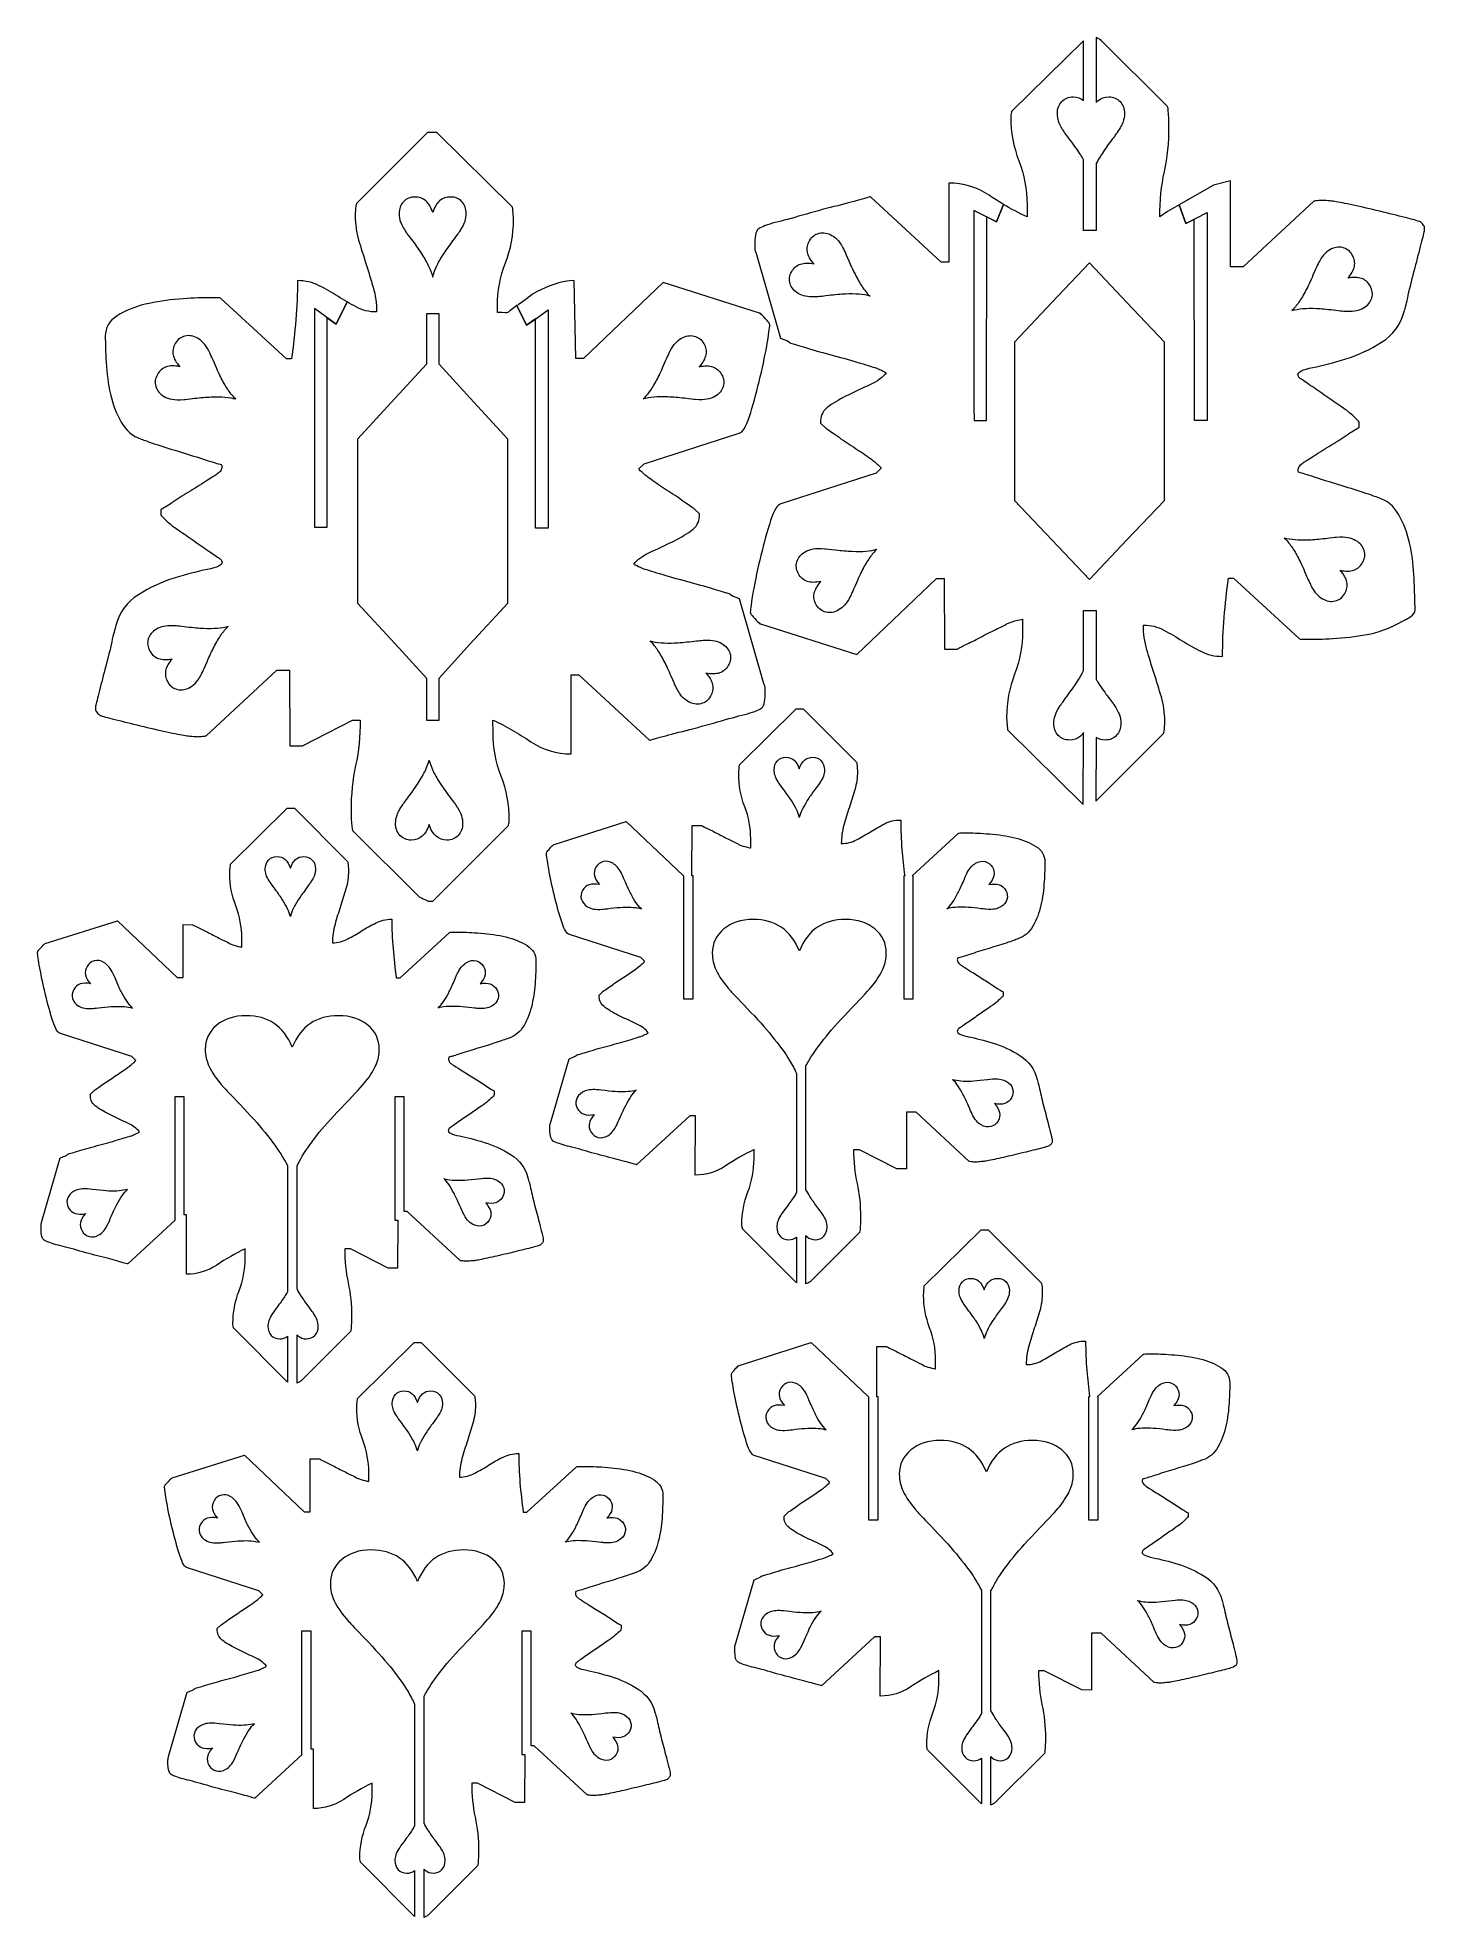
# Model space of a CAD drawing. Header units: centimetres. Extents: x -7.8 to 7.9, y -10.1 to 11.1.
import ezdxf

# ---------------------------------------------------------------- set-up
doc = ezdxf.new("R2010")
doc.units = ezdxf.units.CM
doc.header["$MEASUREMENT"] = 0
doc.layers.add('Layer 1', color=7, linetype='Continuous')

msp = doc.modelspace()

# ---------------------------------------------------------------- linework, layer by layer
at = {"layer": 'Layer 1', "color": 4, "lineweight": 9}
for points, knots in [([(4.9702, 10.11562), (4.97049, 9.93611), (4.95312, 9.76612), (4.91809, 9.60576), (4.91809, 9.60576), (4.88307, 9.44544), (4.86577, 9.27548), (4.86603, 9.09596), (4.86603, 9.09596), (4.86603, 9.09596), (4.95255, 9.1539), (4.95255, 9.1539), (4.95255, 9.1539), (4.95255, 9.1539), (5.08411, 9.22994), (5.08411, 9.22994), (5.08411, 9.22994), (5.08411, 9.22994), (5.16102, 9.01995), (5.16102, 9.01995), (5.16102, 9.01995), (5.16102, 9.01995), (5.25624, 9.06559), (5.25624, 9.06559), (5.25624, 9.06559), (5.25624, 9.06559), (5.2579, 6.79224), (5.2579, 6.79224), (5.2579, 6.79224), (5.2579, 6.79224), (5.401, 6.79224), (5.401, 6.79224), (5.401, 6.79224), (5.401, 6.79224), (5.40162, 9.14351), (5.40162, 9.14351), (5.40162, 9.14351), (5.40162, 9.14351), (5.16102, 9.01995), (5.16102, 9.01995), (5.16102, 9.01995), (5.16102, 9.01995), (5.08411, 9.22994), (5.08411, 9.22994), (5.08411, 9.22994), (5.08411, 9.22994), (5.47329, 9.45487), (5.47329, 9.45487), (5.47329, 9.45487), (5.47329, 9.45487), (5.66387, 9.50137), (5.66387, 9.50137), (5.66387, 9.50137), (5.66387, 9.50137), (5.66517, 8.5298), (5.66517, 8.5298), (5.66517, 8.5298), (5.66517, 8.5298), (5.80941, 8.53003), (5.80941, 8.53003), (5.80941, 8.53003), (5.80941, 8.53003), (6.60653, 9.27182), (6.60653, 9.27182), (6.60653, 9.27182), (6.60653, 9.27182), (6.61933, 9.27344), (6.64501, 9.27668), (6.64501, 9.27668), (6.67062, 9.27992), (6.68986, 9.28155), (6.7027, 9.28158), (6.7027, 9.28158), (6.71553, 9.28159), (6.73795, 9.28002), (6.77003, 9.27686), (6.77003, 9.27686), (6.80209, 9.27374), (6.82137, 9.27217), (6.82772, 9.27217), (6.82772, 9.27217), (6.86624, 9.26581), (6.93038, 9.2531), (7.02012, 9.23398), (7.02012, 9.23398), (7.10994, 9.21488), (7.20776, 9.19264), (7.31359, 9.16716), (7.31359, 9.16716), (7.41939, 9.14165), (7.51726, 9.11778), (7.60705, 9.09547), (7.60705, 9.09547), (7.69684, 9.07318), (7.761, 9.05565), (7.79945, 9.04287), (7.79945, 9.04287), (7.80589, 9.04287), (7.81552, 9.03646), (7.82835, 9.02368), (7.82835, 9.02368), (7.8412, 9.01089), (7.85085, 8.99806), (7.85724, 8.98521), (7.85724, 8.98521), (7.85724, 8.98521), (7.85729, 8.96602), (7.85729, 8.96602), (7.85729, 8.96602), (7.85729, 8.96602), (7.85734, 8.93717), (7.85734, 8.93717), (7.85734, 8.93717), (7.851, 8.9051), (7.83665, 8.84571), (7.81433, 8.75916), (7.81433, 8.75916), (7.79205, 8.67258), (7.76813, 8.58119), (7.74266, 8.48498), (7.74266, 8.48498), (7.71714, 8.38872), (7.69487, 8.29737), (7.67573, 8.21077), (7.67573, 8.21077), (7.65662, 8.12418), (7.64075, 8.06161), (7.62797, 8.0231), (7.62797, 8.0231), (7.58969, 7.87558), (7.50495, 7.76004), (7.37365, 7.67645), (7.37365, 7.67645), (7.24234, 7.59292), (7.10778, 7.53022), (6.97, 7.4883), (6.97, 7.4883), (6.83222, 7.44641), (6.70721, 7.41417), (6.59506, 7.39153), (6.59506, 7.39153), (6.48288, 7.36895), (6.42684, 7.34161), (6.42689, 7.30951), (6.42689, 7.30951), (6.42689, 7.30951), (6.42849, 7.30636), (6.43169, 7.29993), (6.43169, 7.29993), (6.4349, 7.29353), (6.43651, 7.28715), (6.43655, 7.28069), (6.43655, 7.28069), (6.45582, 7.26794), (6.4927, 7.24229), (6.54726, 7.2039), (6.54726, 7.2039), (6.6018, 7.16554), (6.65959, 7.12557), (6.72059, 7.08398), (6.72059, 7.08398), (6.78157, 7.04239), (6.83932, 7.00241), (6.89386, 6.96401), (6.89386, 6.96401), (6.94842, 6.92561), (6.98537, 6.90003), (7.00459, 6.88723), (7.00459, 6.88723), (7.01744, 6.87449), (7.0383, 6.85529), (7.06719, 6.82966), (7.06719, 6.82966), (7.09609, 6.80405), (7.11376, 6.78483), (7.12018, 6.77199), (7.12018, 6.77199), (7.12018, 6.77199), (7.12023, 6.74317), (7.12023, 6.74317), (7.12023, 6.74317), (7.12023, 6.74317), (7.12029, 6.71432), (7.12029, 6.71432), (7.12029, 6.71432), (7.09465, 6.70147), (7.05302, 6.67575), (6.99538, 6.63722), (6.99538, 6.63722), (6.93779, 6.59861), (6.87527, 6.55846), (6.80801, 6.51664), (6.80801, 6.51664), (6.74076, 6.47493), (6.67669, 6.43473), (6.61588, 6.39617), (6.61588, 6.39617), (6.55505, 6.35759), (6.51497, 6.33186), (6.49576, 6.31903), (6.49576, 6.31903), (6.48294, 6.31258), (6.4701, 6.30295), (6.45735, 6.29011), (6.45735, 6.29011), (6.44455, 6.27727), (6.43815, 6.26761), (6.43815, 6.26124), (6.43815, 6.26124), (6.43815, 6.26124), (6.43655, 6.25803), (6.43333, 6.25159), (6.43333, 6.25159), (6.43016, 6.24519), (6.42856, 6.23879), (6.42859, 6.23236), (6.42859, 6.23236), (6.42859, 6.22595), (6.43023, 6.21957), (6.43341, 6.21312), (6.43341, 6.21312), (6.4366, 6.20672), (6.43824, 6.20353), (6.43824, 6.20353), (6.43824, 6.20353), (6.47029, 6.19718), (6.52969, 6.17966), (6.61624, 6.15092), (6.61624, 6.15092), (6.70284, 6.12222), (6.79428, 6.09349), (6.89045, 6.0648), (6.89045, 6.0648), (6.98669, 6.03606), (7.07814, 6.00735), (7.1647, 5.97866), (7.1647, 5.97866), (7.25132, 5.94991), (7.31065, 5.92919), (7.34275, 5.91638), (7.34275, 5.91638), (7.43897, 5.88449), (7.51438, 5.82047), (7.5691, 5.72441), (7.5691, 5.72441), (7.62372, 5.62831), (7.66394, 5.52261), (7.68976, 5.40723), (7.68976, 5.40723), (7.71563, 5.29187), (7.7318, 5.17328), (7.73841, 5.05146), (7.73841, 5.05146), (7.74506, 4.9296), (7.7484, 4.83026), (7.7485, 4.75332), (7.7485, 4.75332), (7.74863, 4.65715), (7.78267, 4.62742), (7.69303, 4.5696), (7.69303, 4.5696), (7.60331, 4.51174), (7.41885, 4.42098), (7.29701, 4.39195), (7.29701, 4.39195), (7.17529, 4.36294), (7.04867, 4.34346), (6.91722, 4.33364), (6.91722, 4.33364), (6.78584, 4.32379), (6.68167, 4.31883), (6.60473, 4.31874), (6.60473, 4.31874), (6.57904, 4.31868), (6.54702, 4.31861), (6.50853, 4.31855), (6.50853, 4.31855), (6.46365, 4.31852), (6.44116, 4.32165), (6.44116, 4.32807), (6.44116, 4.32807), (6.44116, 4.32807), (5.69954, 5.00975), (5.69954, 5.00975), (5.69954, 5.00975), (5.69954, 5.00975), (5.64185, 5.0097), (5.64185, 5.0097), (5.64185, 5.0097), (5.62284, 4.86219), (5.60703, 4.71469), (5.59445, 4.56721), (5.59445, 4.56721), (5.58184, 4.4197), (5.57567, 4.27222), (5.57589, 4.12475), (5.57589, 4.12475), (5.48613, 4.12462), (5.4044, 4.1437), (5.33056, 4.18207), (5.33056, 4.18207), (5.25677, 4.22044), (5.18616, 4.2604), (5.11878, 4.30196), (5.11878, 4.30196), (5.05138, 4.34354), (4.98244, 4.38349), (4.91185, 4.42187), (4.91185, 4.42187), (4.84127, 4.46024), (4.76429, 4.47939), (4.68091, 4.47921), (4.68091, 4.47921), (4.68111, 4.38303), (4.69403, 4.29006), (4.71983, 4.20039), (4.71983, 4.20039), (4.74562, 4.11065), (4.77304, 4.02088), (4.80198, 3.93116), (4.80198, 3.93116), (4.831, 3.84148), (4.85836, 3.75332), (4.88415, 3.66682), (4.88415, 3.66682), (4.90996, 3.58031), (4.92292, 3.48897), (4.92305, 3.39276), (4.92305, 3.39276), (4.9231, 3.37359), (4.92152, 3.34467), (4.91839, 3.30623), (4.91839, 3.30623), (4.91526, 3.26776), (4.91049, 3.2485), (4.90407, 3.24848), (4.90407, 3.24848), (4.90407, 3.24848), (4.14477, 2.4868), (4.14477, 2.4868), (4.14477, 2.4868), (4.14477, 2.4868), (4.14776, 3.20643), (4.14776, 3.20643), (4.14776, 3.20643), (4.17669, 3.18816), (4.2103, 3.17904), (4.24853, 3.17904), (4.24853, 3.17904), (4.30082, 3.17904), (4.34345, 3.19668), (4.3767, 3.2322), (4.3767, 3.2322), (4.40994, 3.26754), (4.42644, 3.31278), (4.42644, 3.36807), (4.42644, 3.36807), (4.42644, 3.40057), (4.42099, 3.43227), (4.41006, 3.46283), (4.41006, 3.46283), (4.39912, 3.4938), (4.37782, 3.53299), (4.34565, 3.58061), (4.34565, 3.58061), (4.33876, 3.59064), (4.31455, 3.62323), (4.27317, 3.67848), (4.27317, 3.67848), (4.23175, 3.73368), (4.19618, 3.78475), (4.16652, 3.83148), (4.16652, 3.83148), (4.16001, 3.84167), (4.15376, 3.85168), (4.14776, 3.86151), (4.14776, 3.86151), (4.14776, 3.86151), (4.14776, 4.64444), (4.14776, 4.64444), (4.14776, 4.64444), (4.14776, 4.64444), (4.00467, 4.64444), (4.00467, 4.64444), (4.00467, 4.64444), (4.00467, 4.64444), (4.00467, 3.96709), (4.00467, 3.96709), (4.00467, 3.96709), (4.00467, 3.96709), (4.00413, 3.96594), (4.00413, 3.96594), (4.00413, 3.96594), (3.98461, 3.92389), (3.95955, 3.8792), (3.92932, 3.83148), (3.92932, 3.83148), (3.90128, 3.78818), (3.86421, 3.73538), (3.81783, 3.67379), (3.81783, 3.67379), (3.7715, 3.6121), (3.74138, 3.56992), (3.7276, 3.54777), (3.7276, 3.54777), (3.70631, 3.51325), (3.69091, 3.48169), (3.6818, 3.45344), (3.6818, 3.45344), (3.67272, 3.4254), (3.66824, 3.39675), (3.66824, 3.36807), (3.66824, 3.36807), (3.66824, 3.31242), (3.68471, 3.26719), (3.71774, 3.23193), (3.71774, 3.23193), (3.75059, 3.19668), (3.79329, 3.17904), (3.84602, 3.17904), (3.84602, 3.17904), (3.89426, 3.17904), (3.9351, 3.19354), (3.9685, 3.22259), (3.9685, 3.22259), (3.98169, 3.23414), (3.99374, 3.24803), (4.00467, 3.26424), (4.00467, 3.26424), (4.00467, 3.26424), (4.00151, 2.4488), (4.00151, 2.4488), (4.00151, 2.4488), (4.00151, 2.4488), (4.00127, 2.4488), (4.00127, 2.4488), (4.00127, 2.4488), (4.00127, 2.4488), (3.14397, 3.2938), (3.14397, 3.2938), (3.14397, 3.2938), (3.14397, 3.30024), (3.14231, 3.32105), (3.13907, 3.35634), (3.13907, 3.35634), (3.13575, 3.39158), (3.13417, 3.41883), (3.1341, 3.43808), (3.1341, 3.43808), (3.13386, 3.60479), (3.16404, 3.76672), (3.22468, 3.92389), (3.22468, 3.92389), (3.2854, 4.08108), (3.31557, 4.24306), (3.31533, 4.40975), (3.31533, 4.40975), (3.31533, 4.40975), (3.31512, 4.54439), (3.31512, 4.54439), (3.31512, 4.54439), (3.30229, 4.54432), (3.27344, 4.5379), (3.22859, 4.52499), (3.22859, 4.52499), (3.18375, 4.51211), (3.15484, 4.50247), (3.14209, 4.49604), (3.14209, 4.49604), (3.12287, 4.48315), (3.08602, 4.46388), (3.03154, 4.43816), (3.03154, 4.43816), (2.97708, 4.41242), (2.91939, 4.38344), (2.85856, 4.35132), (2.85856, 4.35132), (2.79767, 4.31914), (2.74006, 4.29021), (2.68559, 4.26446), (2.68559, 4.26446), (2.63112, 4.23876), (2.59428, 4.21944), (2.5751, 4.20659), (2.5751, 4.20659), (2.5751, 4.20659), (2.4308, 4.20637), (2.4308, 4.20637), (2.4308, 4.20637), (2.4308, 4.20637), (2.42956, 5.00464), (2.42956, 5.00464), (2.42956, 5.00464), (2.42956, 5.00464), (2.343, 5.00451), (2.343, 5.00451), (2.343, 5.00451), (2.343, 5.00451), (1.44029, 4.1471), (1.44029, 4.1471), (1.44029, 4.1471), (1.44029, 4.1471), (0.35293, 4.49166), (0.35293, 4.49166), (0.35293, 4.49166), (0.34653, 4.49161), (0.33049, 4.50601), (0.3048, 4.53484), (0.3048, 4.53484), (0.27913, 4.56366), (0.25987, 4.58446), (0.24701, 4.59726), (0.24701, 4.59726), (0.24701, 4.59726), (0.24538, 4.60045), (0.24217, 4.60693), (0.24217, 4.60693), (0.23898, 4.61325), (0.23734, 4.61968), (0.23734, 4.62616), (0.23734, 4.62616), (0.23729, 4.65819), (0.24837, 4.73677), (0.27064, 4.86179), (0.27064, 4.86179), (0.29285, 4.98687), (0.32151, 5.12156), (0.35656, 5.26587), (0.35656, 5.26587), (0.39159, 5.41019), (0.42825, 5.54171), (0.46655, 5.66033), (0.46655, 5.66033), (0.50482, 5.77903), (0.54316, 5.84159), (0.58165, 5.84813), (0.58165, 5.84813), (0.58165, 5.84813), (1.6583, 6.19603), (1.6583, 6.19603), (1.6583, 6.19603), (1.6583, 6.19603), (1.71591, 6.25384), (1.71591, 6.25384), (1.71591, 6.25384), (1.71584, 6.26024), (1.70782, 6.26985), (1.69181, 6.28264), (1.69181, 6.28264), (1.67577, 6.29543), (1.66452, 6.30502), (1.65808, 6.31143), (1.65808, 6.31143), (1.64526, 6.32419), (1.61157, 6.34983), (1.55696, 6.38823), (1.55696, 6.38823), (1.50243, 6.42661), (1.44305, 6.46657), (1.37885, 6.50816), (1.37885, 6.50816), (1.31467, 6.54972), (1.25372, 6.59132), (1.19593, 6.63289), (1.19593, 6.63289), (1.13816, 6.67451), (1.10287, 6.69846), (1.09004, 6.70486), (1.09004, 6.70486), (1.09004, 6.70486), (1.03225, 6.76245), (1.03225, 6.76245), (1.03225, 6.76245), (1.03225, 6.76245), (1.03221, 6.79132), (1.03221, 6.79132), (1.03221, 6.79132), (1.03209, 6.85543), (1.06405, 6.90999), (1.1281, 6.95495), (1.1281, 6.95495), (1.19215, 6.99997), (1.26424, 7.04176), (1.34434, 7.08034), (1.34434, 7.08034), (1.42438, 7.11897), (1.50606, 7.15755), (1.58937, 7.19611), (1.58937, 7.19611), (1.67268, 7.23473), (1.7335, 7.27978), (1.77191, 7.33107), (1.77191, 7.33107), (1.76548, 7.33751), (1.74782, 7.3471), (1.71896, 7.35983), (1.71896, 7.35983), (1.69012, 7.37259), (1.66922, 7.38219), (1.65641, 7.38864), (1.65641, 7.38864), (1.63075, 7.39495), (1.57143, 7.4125), (1.47843, 7.44123), (1.47843, 7.44123), (1.38537, 7.46992), (1.28432, 7.49861), (1.17531, 7.5273), (1.17531, 7.5273), (1.06626, 7.55599), (0.96518, 7.58467), (0.87223, 7.61342), (0.87223, 7.61342), (0.77919, 7.64209), (0.71983, 7.65964), (0.69421, 7.66598), (0.69421, 7.66598), (0.68138, 7.6788), (0.65891, 7.6916), (0.62681, 7.70432), (0.62681, 7.70432), (0.59475, 7.71714), (0.57869, 7.72354), (0.57869, 7.72354), (0.57869, 7.72354), (0.57869, 7.72354), (0.29827, 8.69449), (0.29827, 8.69449), (0.29827, 8.69449), (0.29183, 8.70088), (0.28861, 8.71687), (0.28859, 8.74254), (0.28859, 8.74254), (0.28855, 8.76821), (0.28852, 8.78741), (0.28849, 8.80024), (0.28849, 8.80024), (0.28837, 8.89001), (0.30429, 8.94454), (0.33631, 8.96382), (0.33631, 8.96382), (0.36833, 8.98313), (0.42923, 9.00561), (0.51894, 9.03145), (0.51894, 9.03145), (0.60225, 9.05079), (0.70481, 9.07821), (0.82657, 9.11369), (0.82657, 9.11369), (0.94832, 9.14912), (1.06692, 9.18137), (1.18228, 9.21037), (1.18228, 9.21037), (1.29765, 9.23941), (1.3954, 9.26525), (1.47549, 9.28779), (1.47549, 9.28779), (1.55561, 9.31036), (1.59567, 9.32166), (1.59567, 9.32166), (1.59567, 9.32166), (1.59567, 9.32166), (2.3951, 8.58235), (2.3951, 8.58235), (2.3951, 8.58235), (2.3951, 8.58235), (2.48161, 8.58245), (2.48161, 8.58245), (2.48161, 8.58245), (2.48161, 8.58245), (2.48024, 9.47693), (2.48024, 9.47693), (2.48024, 9.47693), (2.64695, 9.4772), (2.79932, 9.43097), (2.9373, 9.33816), (2.9373, 9.33816), (2.99044, 9.30245), (3.04429, 9.2684), (3.09885, 9.23602), (3.09885, 9.23602), (3.09885, 9.23602), (3.01924, 9.03965), (3.01924, 9.03965), (3.01924, 9.03965), (3.01924, 9.03965), (2.91067, 9.09318), (2.91067, 9.09318), (2.91067, 9.09318), (2.91067, 9.09318), (2.90897, 6.79224), (2.90897, 6.79224), (2.90897, 6.79224), (2.90897, 6.79224), (2.76587, 6.79224), (2.76587, 6.79224), (2.76587, 6.79224), (2.76566, 7.61617), (2.76545, 8.34098), (2.76525, 9.1649), (2.76525, 9.1649), (2.76525, 9.1649), (3.01924, 9.03965), (3.01924, 9.03965), (3.01924, 9.03965), (3.01924, 9.03965), (3.09885, 9.23602), (3.09885, 9.23602), (3.09885, 9.23602), (3.18598, 9.1843), (3.27492, 9.13683), (3.36569, 9.09363), (3.36569, 9.09363), (3.36569, 9.09363), (3.36544, 9.23789), (3.36544, 9.23789), (3.36544, 9.23789), (3.36518, 9.40458), (3.33452, 9.56803), (3.27333, 9.72826), (3.27333, 9.72826), (3.21216, 9.88844), (3.18144, 10.05187), (3.18115, 10.21859), (3.18115, 10.21859), (3.18115, 10.23137), (3.18272, 10.24586), (3.18594, 10.26188), (3.18594, 10.26188), (3.18907, 10.27788), (3.1907, 10.28591), (3.1907, 10.28591), (3.1907, 10.28591), (3.1907, 10.28591), (4.00467, 11.08458), (4.00467, 11.08458), (4.00467, 11.08458), (4.00467, 11.08458), (4.00467, 10.41121), (4.00467, 10.41121), (4.00467, 10.41121), (3.97207, 10.43805), (3.93259, 10.45137), (3.88624, 10.45137), (3.88624, 10.45137), (3.8336, 10.45137), (3.79091, 10.43367), (3.75796, 10.39849), (3.75796, 10.39849), (3.72501, 10.3633), (3.70844, 10.31798), (3.70844, 10.26229), (3.70844, 10.26229), (3.70844, 10.23358), (3.713, 10.20509), (3.72211, 10.17703), (3.72211, 10.17703), (3.73123, 10.14875), (3.74656, 10.11723), (3.76791, 10.08271), (3.76791, 10.08271), (3.78159, 10.06047), (3.81184, 10.01838), (3.85805, 9.95664), (3.85805, 9.95664), (3.90448, 9.89492), (3.94157, 9.84225), (3.96956, 9.79887), (3.96956, 9.79887), (3.98217, 9.77898), (3.99389, 9.75961), (4.00467, 9.74074), (4.00467, 9.74074), (4.00467, 9.74074), (4.00467, 8.94165), (4.00467, 8.94165), (4.00467, 8.94165), (4.00467, 8.94165), (4.14776, 8.94165), (4.14776, 8.94165), (4.14776, 8.94165), (4.14776, 8.94165), (4.14776, 9.69825), (4.14776, 9.69825), (4.14776, 9.69825), (4.16425, 9.72957), (4.18394, 9.76311), (4.20683, 9.79887), (4.20683, 9.79887), (4.23647, 9.8457), (4.2719, 9.89665), (4.31335, 9.9519), (4.31335, 9.9519), (4.3548, 10.00716), (4.37905, 10.03976), (4.38588, 10.0499), (4.38588, 10.0499), (4.418, 10.09738), (4.43935, 10.13667), (4.45034, 10.16754), (4.45034, 10.16754), (4.46132, 10.19819), (4.46671, 10.22991), (4.46671, 10.26229), (4.46671, 10.26229), (4.46671, 10.31755), (4.45012, 10.36288), (4.41697, 10.39827), (4.41697, 10.39827), (4.38381, 10.43367), (4.34113, 10.45137), (4.2889, 10.45137), (4.2889, 10.45137), (4.24061, 10.45137), (4.19979, 10.43691), (4.16643, 10.40778), (4.16643, 10.40778), (4.15994, 10.40211), (4.15372, 10.39588), (4.14776, 10.38908), (4.14776, 10.38908), (4.14776, 10.38908), (4.14776, 11.12178), (4.14776, 11.12178), (4.14776, 11.12178), (4.17331, 11.11108), (4.19674, 11.09788), (4.20888, 11.08581), (4.20888, 11.08581), (4.20888, 11.08581), (4.9506, 10.34637), (4.9506, 10.34637), (4.9506, 10.34637), (4.95704, 10.3464), (4.96188, 10.31595), (4.96519, 10.25504), (4.96519, 10.25504), (4.96846, 10.19415), (4.97013, 10.14763), (4.9702, 10.11562)], [0, 0, 0, 0, 0.00473934, 0.00473934, 0.00473934, 0.00473934, 0.00947867, 0.00947867, 0.00947867, 0.00947867, 0.01421801, 0.01421801, 0.01421801, 0.01421801, 0.01895735, 0.01895735, 0.01895735, 0.01895735, 0.02369668, 0.02369668, 0.02369668, 0.02369668, 0.02843602, 0.02843602, 0.02843602, 0.02843602, 0.03317536, 0.03317536, 0.03317536, 0.03317536, 0.03791469, 0.03791469, 0.03791469, 0.03791469, 0.04265403, 0.04265403, 0.04265403, 0.04265403, 0.04739336, 0.04739336, 0.04739336, 0.04739336, 0.0521327, 0.0521327, 0.0521327, 0.0521327, 0.05687204, 0.05687204, 0.05687204, 0.05687204, 0.06161137, 0.06161137, 0.06161137, 0.06161137, 0.06635071, 0.06635071, 0.06635071, 0.06635071, 0.07109005, 0.07109005, 0.07109005, 0.07109005, 0.07582938, 0.07582938, 0.07582938, 0.07582938, 0.08056872, 0.08056872, 0.08056872, 0.08056872, 0.08530806, 0.08530806, 0.08530806, 0.08530806, 0.09004739, 0.09004739, 0.09004739, 0.09004739, 0.09478673, 0.09478673, 0.09478673, 0.09478673, 0.09952607, 0.09952607, 0.09952607, 0.09952607, 0.1042654, 0.1042654, 0.1042654, 0.1042654, 0.10900474, 0.10900474, 0.10900474, 0.10900474, 0.11374408, 0.11374408, 0.11374408, 0.11374408, 0.11848341, 0.11848341, 0.11848341, 0.11848341, 0.12322275, 0.12322275, 0.12322275, 0.12322275, 0.12796209, 0.12796209, 0.12796209, 0.12796209, 0.13270142, 0.13270142, 0.13270142, 0.13270142, 0.13744076, 0.13744076, 0.13744076, 0.13744076, 0.14218009, 0.14218009, 0.14218009, 0.14218009, 0.14691943, 0.14691943, 0.14691943, 0.14691943, 0.15165877, 0.15165877, 0.15165877, 0.15165877, 0.1563981, 0.1563981, 0.1563981, 0.1563981, 0.16113744, 0.16113744, 0.16113744, 0.16113744, 0.16587678, 0.16587678, 0.16587678, 0.16587678, 0.17061611, 0.17061611, 0.17061611, 0.17061611, 0.17535545, 0.17535545, 0.17535545, 0.17535545, 0.18009479, 0.18009479, 0.18009479, 0.18009479, 0.18483412, 0.18483412, 0.18483412, 0.18483412, 0.18957346, 0.18957346, 0.18957346, 0.18957346, 0.1943128, 0.1943128, 0.1943128, 0.1943128, 0.19905213, 0.19905213, 0.19905213, 0.19905213, 0.20379147, 0.20379147, 0.20379147, 0.20379147, 0.20853081, 0.20853081, 0.20853081, 0.20853081, 0.21327014, 0.21327014, 0.21327014, 0.21327014, 0.21800948, 0.21800948, 0.21800948, 0.21800948, 0.22274882, 0.22274882, 0.22274882, 0.22274882, 0.22748815, 0.22748815, 0.22748815, 0.22748815, 0.23222749, 0.23222749, 0.23222749, 0.23222749, 0.23696682, 0.23696682, 0.23696682, 0.23696682, 0.24170616, 0.24170616, 0.24170616, 0.24170616, 0.2464455, 0.2464455, 0.2464455, 0.2464455, 0.25118483, 0.25118483, 0.25118483, 0.25118483, 0.25592417, 0.25592417, 0.25592417, 0.25592417, 0.26066351, 0.26066351, 0.26066351, 0.26066351, 0.26540284, 0.26540284, 0.26540284, 0.26540284, 0.27014218, 0.27014218, 0.27014218, 0.27014218, 0.27488152, 0.27488152, 0.27488152, 0.27488152, 0.27962085, 0.27962085, 0.27962085, 0.27962085, 0.28436019, 0.28436019, 0.28436019, 0.28436019, 0.28909953, 0.28909953, 0.28909953, 0.28909953, 0.29383886, 0.29383886, 0.29383886, 0.29383886, 0.2985782, 0.2985782, 0.2985782, 0.2985782, 0.30331754, 0.30331754, 0.30331754, 0.30331754, 0.30805687, 0.30805687, 0.30805687, 0.30805687, 0.31279621, 0.31279621, 0.31279621, 0.31279621, 0.31753555, 0.31753555, 0.31753555, 0.31753555, 0.32227488, 0.32227488, 0.32227488, 0.32227488, 0.32701422, 0.32701422, 0.32701422, 0.32701422, 0.33175355, 0.33175355, 0.33175355, 0.33175355, 0.33649289, 0.33649289, 0.33649289, 0.33649289, 0.34123223, 0.34123223, 0.34123223, 0.34123223, 0.34597156, 0.34597156, 0.34597156, 0.34597156, 0.3507109, 0.3507109, 0.3507109, 0.3507109, 0.35545024, 0.35545024, 0.35545024, 0.35545024, 0.36018957, 0.36018957, 0.36018957, 0.36018957, 0.36492891, 0.36492891, 0.36492891, 0.36492891, 0.36966825, 0.36966825, 0.36966825, 0.36966825, 0.37440758, 0.37440758, 0.37440758, 0.37440758, 0.37914692, 0.37914692, 0.37914692, 0.37914692, 0.38388626, 0.38388626, 0.38388626, 0.38388626, 0.38862559, 0.38862559, 0.38862559, 0.38862559, 0.39336493, 0.39336493, 0.39336493, 0.39336493, 0.39810427, 0.39810427, 0.39810427, 0.39810427, 0.4028436, 0.4028436, 0.4028436, 0.4028436, 0.40758294, 0.40758294, 0.40758294, 0.40758294, 0.41232227, 0.41232227, 0.41232227, 0.41232227, 0.41706161, 0.41706161, 0.41706161, 0.41706161, 0.42180095, 0.42180095, 0.42180095, 0.42180095, 0.42654028, 0.42654028, 0.42654028, 0.42654028, 0.43127962, 0.43127962, 0.43127962, 0.43127962, 0.43601896, 0.43601896, 0.43601896, 0.43601896, 0.44075829, 0.44075829, 0.44075829, 0.44075829, 0.44549763, 0.44549763, 0.44549763, 0.44549763, 0.45023697, 0.45023697, 0.45023697, 0.45023697, 0.4549763, 0.4549763, 0.4549763, 0.4549763, 0.45971564, 0.45971564, 0.45971564, 0.45971564, 0.46445498, 0.46445498, 0.46445498, 0.46445498, 0.46919431, 0.46919431, 0.46919431, 0.46919431, 0.47393365, 0.47393365, 0.47393365, 0.47393365, 0.47867299, 0.47867299, 0.47867299, 0.47867299, 0.48341232, 0.48341232, 0.48341232, 0.48341232, 0.48815166, 0.48815166, 0.48815166, 0.48815166, 0.492891, 0.492891, 0.492891, 0.492891, 0.49763033, 0.49763033, 0.49763033, 0.49763033, 0.50236967, 0.50236967, 0.50236967, 0.50236967, 0.507109, 0.507109, 0.507109, 0.507109, 0.51184834, 0.51184834, 0.51184834, 0.51184834, 0.51658768, 0.51658768, 0.51658768, 0.51658768, 0.52132701, 0.52132701, 0.52132701, 0.52132701, 0.52606635, 0.52606635, 0.52606635, 0.52606635, 0.53080569, 0.53080569, 0.53080569, 0.53080569, 0.53554502, 0.53554502, 0.53554502, 0.53554502, 0.54028436, 0.54028436, 0.54028436, 0.54028436, 0.5450237, 0.5450237, 0.5450237, 0.5450237, 0.54976303, 0.54976303, 0.54976303, 0.54976303, 0.55450237, 0.55450237, 0.55450237, 0.55450237, 0.55924171, 0.55924171, 0.55924171, 0.55924171, 0.56398104, 0.56398104, 0.56398104, 0.56398104, 0.56872038, 0.56872038, 0.56872038, 0.56872038, 0.57345972, 0.57345972, 0.57345972, 0.57345972, 0.57819905, 0.57819905, 0.57819905, 0.57819905, 0.58293839, 0.58293839, 0.58293839, 0.58293839, 0.58767773, 0.58767773, 0.58767773, 0.58767773, 0.59241706, 0.59241706, 0.59241706, 0.59241706, 0.5971564, 0.5971564, 0.5971564, 0.5971564, 0.60189573, 0.60189573, 0.60189573, 0.60189573, 0.60663507, 0.60663507, 0.60663507, 0.60663507, 0.61137441, 0.61137441, 0.61137441, 0.61137441, 0.61611374, 0.61611374, 0.61611374, 0.61611374, 0.62085308, 0.62085308, 0.62085308, 0.62085308, 0.62559242, 0.62559242, 0.62559242, 0.62559242, 0.63033175, 0.63033175, 0.63033175, 0.63033175, 0.63507109, 0.63507109, 0.63507109, 0.63507109, 0.63981043, 0.63981043, 0.63981043, 0.63981043, 0.64454976, 0.64454976, 0.64454976, 0.64454976, 0.6492891, 0.6492891, 0.6492891, 0.6492891, 0.65402844, 0.65402844, 0.65402844, 0.65402844, 0.65876777, 0.65876777, 0.65876777, 0.65876777, 0.66350711, 0.66350711, 0.66350711, 0.66350711, 0.66824645, 0.66824645, 0.66824645, 0.66824645, 0.67298578, 0.67298578, 0.67298578, 0.67298578, 0.67772512, 0.67772512, 0.67772512, 0.67772512, 0.68246445, 0.68246445, 0.68246445, 0.68246445, 0.68720379, 0.68720379, 0.68720379, 0.68720379, 0.69194313, 0.69194313, 0.69194313, 0.69194313, 0.69668246, 0.69668246, 0.69668246, 0.69668246, 0.7014218, 0.7014218, 0.7014218, 0.7014218, 0.70616114, 0.70616114, 0.70616114, 0.70616114, 0.71090047, 0.71090047, 0.71090047, 0.71090047, 0.71563981, 0.71563981, 0.71563981, 0.71563981, 0.72037915, 0.72037915, 0.72037915, 0.72037915, 0.72511848, 0.72511848, 0.72511848, 0.72511848, 0.72985782, 0.72985782, 0.72985782, 0.72985782, 0.73459716, 0.73459716, 0.73459716, 0.73459716, 0.73933649, 0.73933649, 0.73933649, 0.73933649, 0.74407583, 0.74407583, 0.74407583, 0.74407583, 0.74881517, 0.74881517, 0.74881517, 0.74881517, 0.7535545, 0.7535545, 0.7535545, 0.7535545, 0.75829384, 0.75829384, 0.75829384, 0.75829384, 0.76303318, 0.76303318, 0.76303318, 0.76303318, 0.76777251, 0.76777251, 0.76777251, 0.76777251, 0.77251185, 0.77251185, 0.77251185, 0.77251185, 0.77725118, 0.77725118, 0.77725118, 0.77725118, 0.78199052, 0.78199052, 0.78199052, 0.78199052, 0.78672986, 0.78672986, 0.78672986, 0.78672986, 0.79146919, 0.79146919, 0.79146919, 0.79146919, 0.79620853, 0.79620853, 0.79620853, 0.79620853, 0.80094787, 0.80094787, 0.80094787, 0.80094787, 0.8056872, 0.8056872, 0.8056872, 0.8056872, 0.81042654, 0.81042654, 0.81042654, 0.81042654, 0.81516588, 0.81516588, 0.81516588, 0.81516588, 0.81990521, 0.81990521, 0.81990521, 0.81990521, 0.82464455, 0.82464455, 0.82464455, 0.82464455, 0.82938389, 0.82938389, 0.82938389, 0.82938389, 0.83412322, 0.83412322, 0.83412322, 0.83412322, 0.83886256, 0.83886256, 0.83886256, 0.83886256, 0.8436019, 0.8436019, 0.8436019, 0.8436019, 0.84834123, 0.84834123, 0.84834123, 0.84834123, 0.85308057, 0.85308057, 0.85308057, 0.85308057, 0.85781991, 0.85781991, 0.85781991, 0.85781991, 0.86255924, 0.86255924, 0.86255924, 0.86255924, 0.86729858, 0.86729858, 0.86729858, 0.86729858, 0.87203791, 0.87203791, 0.87203791, 0.87203791, 0.87677725, 0.87677725, 0.87677725, 0.87677725, 0.88151659, 0.88151659, 0.88151659, 0.88151659, 0.88625592, 0.88625592, 0.88625592, 0.88625592, 0.89099526, 0.89099526, 0.89099526, 0.89099526, 0.8957346, 0.8957346, 0.8957346, 0.8957346, 0.90047393, 0.90047393, 0.90047393, 0.90047393, 0.90521327, 0.90521327, 0.90521327, 0.90521327, 0.90995261, 0.90995261, 0.90995261, 0.90995261, 0.91469194, 0.91469194, 0.91469194, 0.91469194, 0.91943128, 0.91943128, 0.91943128, 0.91943128, 0.92417062, 0.92417062, 0.92417062, 0.92417062, 0.92890995, 0.92890995, 0.92890995, 0.92890995, 0.93364929, 0.93364929, 0.93364929, 0.93364929, 0.93838863, 0.93838863, 0.93838863, 0.93838863, 0.94312796, 0.94312796, 0.94312796, 0.94312796, 0.9478673, 0.9478673, 0.9478673, 0.9478673, 0.95260664, 0.95260664, 0.95260664, 0.95260664, 0.95734597, 0.95734597, 0.95734597, 0.95734597, 0.96208531, 0.96208531, 0.96208531, 0.96208531, 0.96682464, 0.96682464, 0.96682464, 0.96682464, 0.97156398, 0.97156398, 0.97156398, 0.97156398, 0.97630332, 0.97630332, 0.97630332, 0.97630332, 0.98104265, 0.98104265, 0.98104265, 0.98104265, 0.98578199, 0.98578199, 0.98578199, 0.98578199, 0.99052133, 0.99052133, 0.99052133, 0.99052133, 1, 1, 1, 1]), ([(-4.27634, 2.38263), (-4.27663, 2.56214), (-4.25926, 2.73213), (-4.22423, 2.89249), (-4.22423, 2.89249), (-4.18921, 3.05281), (-4.17191, 3.22277), (-4.17217, 3.40229), (-4.17217, 3.40229), (-4.17217, 3.40229), (-4.25869, 3.40215), (-4.25869, 3.40215), (-4.25869, 3.40215), (-4.25869, 3.40215), (-4.82567, 3.11274), (-4.82567, 3.11274), (-4.82567, 3.11274), (-4.82567, 3.11274), (-4.97001, 3.11248), (-4.97001, 3.11248), (-4.97001, 3.11248), (-4.97001, 3.11248), (-4.97131, 3.96845), (-4.97131, 3.96845), (-4.97131, 3.96845), (-4.97131, 3.96845), (-5.11555, 3.96822), (-5.11555, 3.96822), (-5.11555, 3.96822), (-5.11555, 3.96822), (-5.91267, 3.22643), (-5.91267, 3.22643), (-5.91267, 3.22643), (-5.91267, 3.22643), (-5.92547, 3.22481), (-5.95115, 3.22157), (-5.95115, 3.22157), (-5.97676, 3.21833), (-5.996, 3.2167), (-6.00884, 3.21667), (-6.00884, 3.21667), (-6.02167, 3.21666), (-6.04409, 3.21823), (-6.07617, 3.22139), (-6.07617, 3.22139), (-6.10823, 3.22451), (-6.12751, 3.22608), (-6.13386, 3.22608), (-6.13386, 3.22608), (-6.17238, 3.23244), (-6.23652, 3.24515), (-6.32626, 3.26427), (-6.32626, 3.26427), (-6.41608, 3.28337), (-6.5139, 3.30561), (-6.61973, 3.33109), (-6.61973, 3.33109), (-6.72553, 3.3566), (-6.8234, 3.38047), (-6.91319, 3.40278), (-6.91319, 3.40278), (-7.00298, 3.42507), (-7.06714, 3.4426), (-7.10559, 3.45538), (-7.10559, 3.45538), (-7.11203, 3.45538), (-7.12166, 3.46179), (-7.13449, 3.47457), (-7.13449, 3.47457), (-7.14734, 3.48736), (-7.15699, 3.50019), (-7.16338, 3.51304), (-7.16338, 3.51304), (-7.16338, 3.51304), (-7.16343, 3.53223), (-7.16343, 3.53223), (-7.16343, 3.53223), (-7.16343, 3.53223), (-7.16348, 3.56108), (-7.16348, 3.56108), (-7.16348, 3.56108), (-7.15714, 3.59315), (-7.14279, 3.65254), (-7.12047, 3.73909), (-7.12047, 3.73909), (-7.09819, 3.82567), (-7.07427, 3.91706), (-7.0488, 4.01327), (-7.0488, 4.01327), (-7.02328, 4.10953), (-7.00101, 4.20088), (-6.98187, 4.28748), (-6.98187, 4.28748), (-6.96276, 4.37407), (-6.94689, 4.43664), (-6.93411, 4.47515), (-6.93411, 4.47515), (-6.89583, 4.62267), (-6.81109, 4.73821), (-6.67979, 4.8218), (-6.67979, 4.8218), (-6.54848, 4.90533), (-6.41392, 4.96803), (-6.27614, 5.00995), (-6.27614, 5.00995), (-6.13836, 5.05184), (-6.01335, 5.08408), (-5.9012, 5.10672), (-5.9012, 5.10672), (-5.78902, 5.1293), (-5.73298, 5.15664), (-5.73303, 5.18874), (-5.73303, 5.18874), (-5.73303, 5.18874), (-5.73463, 5.19189), (-5.73783, 5.19832), (-5.73783, 5.19832), (-5.74104, 5.20472), (-5.74265, 5.2111), (-5.74269, 5.21756), (-5.74269, 5.21756), (-5.76196, 5.23031), (-5.79884, 5.25596), (-5.8534, 5.29435), (-5.8534, 5.29435), (-5.90794, 5.33271), (-5.96573, 5.37268), (-6.02673, 5.41427), (-6.02673, 5.41427), (-6.08771, 5.45586), (-6.14546, 5.49584), (-6.2, 5.53424), (-6.2, 5.53424), (-6.25456, 5.57264), (-6.29151, 5.59822), (-6.31073, 5.61102), (-6.31073, 5.61102), (-6.32358, 5.62376), (-6.34444, 5.64296), (-6.37333, 5.66859), (-6.37333, 5.66859), (-6.40223, 5.6942), (-6.4199, 5.71342), (-6.42632, 5.72626), (-6.42632, 5.72626), (-6.42632, 5.72626), (-6.42637, 5.75508), (-6.42637, 5.75508), (-6.42637, 5.75508), (-6.42637, 5.75508), (-6.42643, 5.78393), (-6.42643, 5.78393), (-6.42643, 5.78393), (-6.40079, 5.79678), (-6.35916, 5.8225), (-6.30152, 5.86103), (-6.30152, 5.86103), (-6.24393, 5.89964), (-6.18141, 5.93979), (-6.11415, 5.98161), (-6.11415, 5.98161), (-6.0469, 6.02332), (-5.98283, 6.06352), (-5.92202, 6.10208), (-5.92202, 6.10208), (-5.86119, 6.14066), (-5.82111, 6.16639), (-5.8019, 6.17922), (-5.8019, 6.17922), (-5.78908, 6.18567), (-5.77624, 6.1953), (-5.76349, 6.20814), (-5.76349, 6.20814), (-5.75069, 6.22098), (-5.74429, 6.23064), (-5.74429, 6.23701), (-5.74429, 6.23701), (-5.74429, 6.23701), (-5.74269, 6.24022), (-5.73947, 6.24666), (-5.73947, 6.24666), (-5.7363, 6.25306), (-5.7347, 6.25946), (-5.73473, 6.26589), (-5.73473, 6.26589), (-5.73473, 6.2723), (-5.73637, 6.27868), (-5.73955, 6.28513), (-5.73955, 6.28513), (-5.74274, 6.29153), (-5.74438, 6.29472), (-5.74438, 6.29472), (-5.74438, 6.29472), (-5.77643, 6.30107), (-5.83583, 6.31859), (-5.92238, 6.34733), (-5.92238, 6.34733), (-6.00898, 6.37603), (-6.10042, 6.40476), (-6.19659, 6.43345), (-6.19659, 6.43345), (-6.29283, 6.46219), (-6.38428, 6.4909), (-6.47084, 6.51959), (-6.47084, 6.51959), (-6.55746, 6.54834), (-6.61679, 6.56906), (-6.64889, 6.58187), (-6.64889, 6.58187), (-6.74511, 6.61376), (-6.82052, 6.67778), (-6.87524, 6.77384), (-6.87524, 6.77384), (-6.92986, 6.86994), (-6.97008, 6.97564), (-6.9959, 7.09102), (-6.9959, 7.09102), (-7.02177, 7.20638), (-7.03794, 7.32497), (-7.04455, 7.44679), (-7.04455, 7.44679), (-7.0512, 7.56865), (-7.05455, 7.66798), (-7.05464, 7.74493), (-7.05464, 7.74493), (-7.0548, 7.84111), (-7.01005, 7.91814), (-6.92037, 7.97593), (-6.92037, 7.97593), (-6.83067, 8.03384), (-6.725, 8.07728), (-6.60315, 8.1063), (-6.60315, 8.1063), (-6.48142, 8.13534), (-6.35481, 8.15479), (-6.22336, 8.16461), (-6.22336, 8.16461), (-6.09198, 8.17446), (-5.98781, 8.17942), (-5.91087, 8.17951), (-5.91087, 8.17951), (-5.88518, 8.17957), (-5.85316, 8.17964), (-5.81467, 8.1797), (-5.81467, 8.1797), (-5.76979, 8.17973), (-5.7473, 8.1766), (-5.7473, 8.17018), (-5.7473, 8.17018), (-5.7473, 8.17018), (-5.00568, 7.4885), (-5.00568, 7.4885), (-5.00568, 7.4885), (-5.00568, 7.4885), (-4.94799, 7.48855), (-4.94799, 7.48855), (-4.94799, 7.48855), (-4.92898, 7.63606), (-4.91317, 7.78356), (-4.90059, 7.93104), (-4.90059, 7.93104), (-4.88798, 8.07855), (-4.88181, 8.22603), (-4.88203, 8.3735), (-4.88203, 8.3735), (-4.79227, 8.37363), (-4.71054, 8.35455), (-4.6367, 8.31618), (-4.6367, 8.31618), (-4.56291, 8.27781), (-4.49229, 8.23784), (-4.42492, 8.19629), (-4.42492, 8.19629), (-4.39092, 8.17532), (-4.35651, 8.15475), (-4.32171, 8.13459), (-4.32171, 8.13459), (-4.32171, 8.13459), (-4.44337, 7.88299), (-4.44337, 7.88299), (-4.44337, 7.88299), (-4.44337, 7.88299), (-4.54619, 7.95399), (-4.54619, 7.95399), (-4.54619, 7.95399), (-4.54619, 7.95399), (-4.54656, 5.58602), (-4.54656, 5.58602), (-4.54656, 5.58602), (-4.54656, 5.58602), (-4.68966, 5.58602), (-4.68966, 5.58602), (-4.68966, 5.58602), (-4.68966, 5.58602), (-4.69028, 8.0578), (-4.69028, 8.0578), (-4.69028, 8.0578), (-4.69028, 8.0578), (-4.53817, 7.94822), (-4.53817, 7.94822), (-4.53817, 7.94822), (-4.53817, 7.94822), (-4.44337, 7.88299), (-4.44337, 7.88299), (-4.44337, 7.88299), (-4.44337, 7.88299), (-4.32171, 8.13459), (-4.32171, 8.13459), (-4.32171, 8.13459), (-4.28753, 8.11479), (-4.25296, 8.09539), (-4.21799, 8.07638), (-4.21799, 8.07638), (-4.14741, 8.03801), (-4.07043, 8.01886), (-3.98705, 8.01904), (-3.98705, 8.01904), (-3.98725, 8.11522), (-4.00017, 8.20819), (-4.02597, 8.29786), (-4.02597, 8.29786), (-4.05176, 8.3876), (-4.07918, 8.47737), (-4.10812, 8.56709), (-4.10812, 8.56709), (-4.13714, 8.65677), (-4.1645, 8.74493), (-4.19029, 8.83143), (-4.19029, 8.83143), (-4.2161, 8.91794), (-4.22906, 9.00928), (-4.22919, 9.10549), (-4.22919, 9.10549), (-4.22924, 9.12466), (-4.22766, 9.15358), (-4.22453, 9.19202), (-4.22453, 9.19202), (-4.2214, 9.23049), (-4.21663, 9.24975), (-4.21021, 9.24977), (-4.21021, 9.24977), (-4.21021, 9.24977), (-3.41316, 10.04932), (-3.41316, 10.04932), (-3.41316, 10.04932), (-3.41316, 10.04932), (-3.30741, 10.04945), (-3.30741, 10.04945), (-3.30741, 10.04945), (-3.30741, 10.04945), (-2.45011, 9.20445), (-2.45011, 9.20445), (-2.45011, 9.20445), (-2.45011, 9.19801), (-2.44845, 9.1772), (-2.44521, 9.14191), (-2.44521, 9.14191), (-2.44189, 9.10667), (-2.44031, 9.07942), (-2.44024, 9.06017), (-2.44024, 9.06017), (-2.44, 8.89346), (-2.47015, 8.73151), (-2.53082, 8.57436), (-2.53082, 8.57436), (-2.5915, 8.41716), (-2.62194, 8.25518), (-2.62147, 8.0885), (-2.62147, 8.0885), (-2.62147, 8.0885), (-2.62126, 8.01401), (-2.62126, 8.01401), (-2.62126, 8.01401), (-2.44568, 8.01497), (-2.56439, 7.9819), (-2.40111, 8.09081), (-2.40111, 8.09081), (-2.40111, 8.09081), (-2.29451, 7.87037), (-2.29451, 7.87037), (-2.29451, 7.87037), (-2.29451, 7.87037), (-2.19169, 7.94137), (-2.19169, 7.94137), (-2.19169, 7.94137), (-2.19169, 7.94137), (-2.19132, 5.5734), (-2.19132, 5.5734), (-2.19132, 5.5734), (-2.19132, 5.5734), (-2.04822, 5.5734), (-2.04822, 5.5734), (-2.04822, 5.5734), (-2.04822, 5.5734), (-2.0476, 8.04518), (-2.0476, 8.04518), (-2.0476, 8.04518), (-2.0476, 8.04518), (-2.19971, 7.9356), (-2.19971, 7.9356), (-2.19971, 7.9356), (-2.19971, 7.9356), (-2.29451, 7.87037), (-2.29451, 7.87037), (-2.29451, 7.87037), (-2.29451, 7.87037), (-2.40111, 8.09081), (-2.40111, 8.09081), (-2.40111, 8.09081), (-2.39522, 8.09473), (-2.389, 8.09883), (-2.38235, 8.10313), (-2.38235, 8.10313), (-2.30025, 8.15633), (-2.24199, 8.21391), (-2.17405, 8.24978), (-2.17405, 8.24978), (-2.068, 8.30579), (-1.88136, 8.37584), (-1.75564, 8.37603), (-1.75564, 8.37603), (-1.75564, 8.37603), (-1.7357, 7.49361), (-1.7357, 7.49361), (-1.7357, 7.49361), (-1.7357, 7.49361), (-1.64914, 7.49374), (-1.64914, 7.49374), (-1.64914, 7.49374), (-1.64914, 7.49374), (-0.74643, 8.35115), (-0.74643, 8.35115), (-0.74643, 8.35115), (-0.74643, 8.35115), (0.34093, 8.00659), (0.34093, 8.00659), (0.34093, 8.00659), (0.34733, 8.00664), (0.36337, 7.99224), (0.38906, 7.96341), (0.38906, 7.96341), (0.41473, 7.93459), (0.43399, 7.91379), (0.44685, 7.90099), (0.44685, 7.90099), (0.44685, 7.90099), (0.44848, 7.8978), (0.45169, 7.89132), (0.45169, 7.89132), (0.45488, 7.885), (0.45652, 7.87857), (0.45652, 7.87209), (0.45652, 7.87209), (0.45657, 7.84006), (0.44549, 7.76148), (0.42322, 7.63646), (0.42322, 7.63646), (0.40101, 7.51138), (0.37235, 7.37669), (0.3373, 7.23238), (0.3373, 7.23238), (0.30227, 7.08806), (0.26561, 6.95654), (0.22731, 6.83792), (0.22731, 6.83792), (0.18904, 6.71922), (0.1507, 6.65666), (0.11221, 6.65012), (0.11221, 6.65012), (0.11221, 6.65012), (-0.96444, 6.30222), (-0.96444, 6.30222), (-0.96444, 6.30222), (-0.96444, 6.30222), (-1.02205, 6.24441), (-1.02205, 6.24441), (-1.02205, 6.24441), (-1.02198, 6.23801), (-1.01396, 6.2284), (-0.99795, 6.21561), (-0.99795, 6.21561), (-0.98191, 6.20282), (-0.97066, 6.19323), (-0.96422, 6.18682), (-0.96422, 6.18682), (-0.9514, 6.17406), (-0.91771, 6.14842), (-0.8631, 6.11002), (-0.8631, 6.11002), (-0.80857, 6.07164), (-0.74919, 6.03168), (-0.68499, 5.99009), (-0.68499, 5.99009), (-0.62081, 5.94853), (-0.55986, 5.90693), (-0.50207, 5.86536), (-0.50207, 5.86536), (-0.4443, 5.82374), (-0.40901, 5.79979), (-0.39618, 5.79339), (-0.39618, 5.79339), (-0.39618, 5.79339), (-0.33839, 5.7358), (-0.33839, 5.7358), (-0.33839, 5.7358), (-0.33839, 5.7358), (-0.33835, 5.70693), (-0.33835, 5.70693), (-0.33835, 5.70693), (-0.33823, 5.64282), (-0.37019, 5.58826), (-0.43424, 5.5433), (-0.43424, 5.5433), (-0.49829, 5.49828), (-0.57038, 5.45649), (-0.65048, 5.41791), (-0.65048, 5.41791), (-0.73052, 5.37928), (-0.8122, 5.3407), (-0.89551, 5.30214), (-0.89551, 5.30214), (-0.97882, 5.26352), (-1.03964, 5.21847), (-1.07805, 5.16718), (-1.07805, 5.16718), (-1.07162, 5.16074), (-1.05396, 5.15115), (-1.0251, 5.13842), (-1.0251, 5.13842), (-0.99626, 5.12566), (-0.97536, 5.11606), (-0.96255, 5.10961), (-0.96255, 5.10961), (-0.93689, 5.1033), (-0.87757, 5.08575), (-0.78457, 5.05702), (-0.78457, 5.05702), (-0.69151, 5.02833), (-0.59046, 4.99964), (-0.48145, 4.97095), (-0.48145, 4.97095), (-0.3724, 4.94226), (-0.27132, 4.91358), (-0.17837, 4.88483), (-0.17837, 4.88483), (-0.08533, 4.85616), (-0.02597, 4.83861), (-0.00035, 4.83227), (-0.00035, 4.83227), (0.01248, 4.81945), (0.03495, 4.80665), (0.06705, 4.79393), (0.06705, 4.79393), (0.09911, 4.78111), (0.11517, 4.77471), (0.11517, 4.77471), (0.11517, 4.77471), (0.11517, 4.77471), (0.39559, 3.80376), (0.39559, 3.80376), (0.39559, 3.80376), (0.40203, 3.79737), (0.40525, 3.78138), (0.40527, 3.75571), (0.40527, 3.75571), (0.40531, 3.73004), (0.40534, 3.71084), (0.40537, 3.69801), (0.40537, 3.69801), (0.40549, 3.60824), (0.38957, 3.55371), (0.35755, 3.53443), (0.35755, 3.53443), (0.32553, 3.51512), (0.26463, 3.49264), (0.17492, 3.4668), (0.17492, 3.4668), (0.09161, 3.44746), (-0.01095, 3.42004), (-0.13271, 3.38456), (-0.13271, 3.38456), (-0.25446, 3.34913), (-0.37306, 3.31688), (-0.48842, 3.28788), (-0.48842, 3.28788), (-0.60379, 3.25884), (-0.70154, 3.233), (-0.78163, 3.21046), (-0.78163, 3.21046), (-0.86175, 3.18789), (-0.90181, 3.17659), (-0.90181, 3.17659), (-0.90181, 3.17659), (-0.90181, 3.17659), (-1.70124, 3.9159), (-1.70124, 3.9159), (-1.70124, 3.9159), (-1.70124, 3.9159), (-1.78775, 3.9158), (-1.78775, 3.9158), (-1.78775, 3.9158), (-1.78775, 3.9158), (-1.78638, 3.02132), (-1.78638, 3.02132), (-1.78638, 3.02132), (-1.95309, 3.02105), (-2.10546, 3.06728), (-2.24344, 3.16009), (-2.24344, 3.16009), (-2.38142, 3.25281), (-2.52422, 3.33437), (-2.67183, 3.40462), (-2.67183, 3.40462), (-2.67183, 3.40462), (-2.67158, 3.26036), (-2.67158, 3.26036), (-2.67158, 3.26036), (-2.67132, 3.09367), (-2.64066, 2.93022), (-2.57947, 2.76999), (-2.57947, 2.76999), (-2.5183, 2.60981), (-2.48758, 2.44638), (-2.48729, 2.27966), (-2.48729, 2.27966), (-2.48729, 2.26688), (-2.48886, 2.25239), (-2.49208, 2.23637), (-2.49208, 2.23637), (-2.49521, 2.22037), (-2.49684, 2.21234), (-2.49684, 2.21234), (-2.49684, 2.21234), (-2.49684, 2.21234), (-3.35146, 1.35505), (-3.35146, 1.35505), (-3.35146, 1.35505), (-3.35146, 1.35505), (-3.37064, 1.35496), (-3.37064, 1.35496), (-3.37064, 1.35496), (-3.37064, 1.35496), (-3.39953, 1.35492), (-3.39953, 1.35492), (-3.39953, 1.35492), (-3.41235, 1.36132), (-3.43321, 1.37092), (-3.46208, 1.38368), (-3.46208, 1.38368), (-3.49096, 1.39647), (-3.50861, 1.40607), (-3.51502, 1.41244), (-3.51502, 1.41244), (-3.51502, 1.41244), (-4.25674, 2.15188), (-4.25674, 2.15188), (-4.25674, 2.15188), (-4.26318, 2.15185), (-4.26802, 2.1823), (-4.27133, 2.24321), (-4.27133, 2.24321), (-4.2746, 2.3041), (-4.27627, 2.35062), (-4.27634, 2.38263)], [0, 0, 0, 0, 0.00598802, 0.00598802, 0.00598802, 0.00598802, 0.01197605, 0.01197605, 0.01197605, 0.01197605, 0.01796407, 0.01796407, 0.01796407, 0.01796407, 0.0239521, 0.0239521, 0.0239521, 0.0239521, 0.02994012, 0.02994012, 0.02994012, 0.02994012, 0.03592814, 0.03592814, 0.03592814, 0.03592814, 0.04191617, 0.04191617, 0.04191617, 0.04191617, 0.04790419, 0.04790419, 0.04790419, 0.04790419, 0.05389222, 0.05389222, 0.05389222, 0.05389222, 0.05988024, 0.05988024, 0.05988024, 0.05988024, 0.06586826, 0.06586826, 0.06586826, 0.06586826, 0.07185629, 0.07185629, 0.07185629, 0.07185629, 0.07784431, 0.07784431, 0.07784431, 0.07784431, 0.08383234, 0.08383234, 0.08383234, 0.08383234, 0.08982036, 0.08982036, 0.08982036, 0.08982036, 0.09580838, 0.09580838, 0.09580838, 0.09580838, 0.10179641, 0.10179641, 0.10179641, 0.10179641, 0.10778443, 0.10778443, 0.10778443, 0.10778443, 0.11377246, 0.11377246, 0.11377246, 0.11377246, 0.11976048, 0.11976048, 0.11976048, 0.11976048, 0.1257485, 0.1257485, 0.1257485, 0.1257485, 0.13173653, 0.13173653, 0.13173653, 0.13173653, 0.13772455, 0.13772455, 0.13772455, 0.13772455, 0.14371257, 0.14371257, 0.14371257, 0.14371257, 0.1497006, 0.1497006, 0.1497006, 0.1497006, 0.15568862, 0.15568862, 0.15568862, 0.15568862, 0.16167665, 0.16167665, 0.16167665, 0.16167665, 0.16766467, 0.16766467, 0.16766467, 0.16766467, 0.17365269, 0.17365269, 0.17365269, 0.17365269, 0.17964072, 0.17964072, 0.17964072, 0.17964072, 0.18562874, 0.18562874, 0.18562874, 0.18562874, 0.19161677, 0.19161677, 0.19161677, 0.19161677, 0.19760479, 0.19760479, 0.19760479, 0.19760479, 0.20359281, 0.20359281, 0.20359281, 0.20359281, 0.20958084, 0.20958084, 0.20958084, 0.20958084, 0.21556886, 0.21556886, 0.21556886, 0.21556886, 0.22155689, 0.22155689, 0.22155689, 0.22155689, 0.22754491, 0.22754491, 0.22754491, 0.22754491, 0.23353293, 0.23353293, 0.23353293, 0.23353293, 0.23952096, 0.23952096, 0.23952096, 0.23952096, 0.24550898, 0.24550898, 0.24550898, 0.24550898, 0.25149701, 0.25149701, 0.25149701, 0.25149701, 0.25748503, 0.25748503, 0.25748503, 0.25748503, 0.26347305, 0.26347305, 0.26347305, 0.26347305, 0.26946108, 0.26946108, 0.26946108, 0.26946108, 0.2754491, 0.2754491, 0.2754491, 0.2754491, 0.28143713, 0.28143713, 0.28143713, 0.28143713, 0.28742515, 0.28742515, 0.28742515, 0.28742515, 0.29341317, 0.29341317, 0.29341317, 0.29341317, 0.2994012, 0.2994012, 0.2994012, 0.2994012, 0.30538922, 0.30538922, 0.30538922, 0.30538922, 0.31137725, 0.31137725, 0.31137725, 0.31137725, 0.31736527, 0.31736527, 0.31736527, 0.31736527, 0.32335329, 0.32335329, 0.32335329, 0.32335329, 0.32934132, 0.32934132, 0.32934132, 0.32934132, 0.33532934, 0.33532934, 0.33532934, 0.33532934, 0.34131737, 0.34131737, 0.34131737, 0.34131737, 0.34730539, 0.34730539, 0.34730539, 0.34730539, 0.35329341, 0.35329341, 0.35329341, 0.35329341, 0.35928144, 0.35928144, 0.35928144, 0.35928144, 0.36526946, 0.36526946, 0.36526946, 0.36526946, 0.37125749, 0.37125749, 0.37125749, 0.37125749, 0.37724551, 0.37724551, 0.37724551, 0.37724551, 0.38323353, 0.38323353, 0.38323353, 0.38323353, 0.38922156, 0.38922156, 0.38922156, 0.38922156, 0.39520958, 0.39520958, 0.39520958, 0.39520958, 0.4011976, 0.4011976, 0.4011976, 0.4011976, 0.40718563, 0.40718563, 0.40718563, 0.40718563, 0.41317365, 0.41317365, 0.41317365, 0.41317365, 0.41916168, 0.41916168, 0.41916168, 0.41916168, 0.4251497, 0.4251497, 0.4251497, 0.4251497, 0.43113772, 0.43113772, 0.43113772, 0.43113772, 0.43712575, 0.43712575, 0.43712575, 0.43712575, 0.44311377, 0.44311377, 0.44311377, 0.44311377, 0.4491018, 0.4491018, 0.4491018, 0.4491018, 0.45508982, 0.45508982, 0.45508982, 0.45508982, 0.46107784, 0.46107784, 0.46107784, 0.46107784, 0.46706587, 0.46706587, 0.46706587, 0.46706587, 0.47305389, 0.47305389, 0.47305389, 0.47305389, 0.47904192, 0.47904192, 0.47904192, 0.47904192, 0.48502994, 0.48502994, 0.48502994, 0.48502994, 0.49101796, 0.49101796, 0.49101796, 0.49101796, 0.49700599, 0.49700599, 0.49700599, 0.49700599, 0.50299401, 0.50299401, 0.50299401, 0.50299401, 0.50898204, 0.50898204, 0.50898204, 0.50898204, 0.51497006, 0.51497006, 0.51497006, 0.51497006, 0.52095808, 0.52095808, 0.52095808, 0.52095808, 0.52694611, 0.52694611, 0.52694611, 0.52694611, 0.53293413, 0.53293413, 0.53293413, 0.53293413, 0.53892216, 0.53892216, 0.53892216, 0.53892216, 0.54491018, 0.54491018, 0.54491018, 0.54491018, 0.5508982, 0.5508982, 0.5508982, 0.5508982, 0.55688623, 0.55688623, 0.55688623, 0.55688623, 0.56287425, 0.56287425, 0.56287425, 0.56287425, 0.56886228, 0.56886228, 0.56886228, 0.56886228, 0.5748503, 0.5748503, 0.5748503, 0.5748503, 0.58083832, 0.58083832, 0.58083832, 0.58083832, 0.58682635, 0.58682635, 0.58682635, 0.58682635, 0.59281437, 0.59281437, 0.59281437, 0.59281437, 0.5988024, 0.5988024, 0.5988024, 0.5988024, 0.60479042, 0.60479042, 0.60479042, 0.60479042, 0.61077844, 0.61077844, 0.61077844, 0.61077844, 0.61676647, 0.61676647, 0.61676647, 0.61676647, 0.62275449, 0.62275449, 0.62275449, 0.62275449, 0.62874251, 0.62874251, 0.62874251, 0.62874251, 0.63473054, 0.63473054, 0.63473054, 0.63473054, 0.64071856, 0.64071856, 0.64071856, 0.64071856, 0.64670659, 0.64670659, 0.64670659, 0.64670659, 0.65269461, 0.65269461, 0.65269461, 0.65269461, 0.65868263, 0.65868263, 0.65868263, 0.65868263, 0.66467066, 0.66467066, 0.66467066, 0.66467066, 0.67065868, 0.67065868, 0.67065868, 0.67065868, 0.67664671, 0.67664671, 0.67664671, 0.67664671, 0.68263473, 0.68263473, 0.68263473, 0.68263473, 0.68862275, 0.68862275, 0.68862275, 0.68862275, 0.69461078, 0.69461078, 0.69461078, 0.69461078, 0.7005988, 0.7005988, 0.7005988, 0.7005988, 0.70658683, 0.70658683, 0.70658683, 0.70658683, 0.71257485, 0.71257485, 0.71257485, 0.71257485, 0.71856287, 0.71856287, 0.71856287, 0.71856287, 0.7245509, 0.7245509, 0.7245509, 0.7245509, 0.73053892, 0.73053892, 0.73053892, 0.73053892, 0.73652695, 0.73652695, 0.73652695, 0.73652695, 0.74251497, 0.74251497, 0.74251497, 0.74251497, 0.74850299, 0.74850299, 0.74850299, 0.74850299, 0.75449102, 0.75449102, 0.75449102, 0.75449102, 0.76047904, 0.76047904, 0.76047904, 0.76047904, 0.76646707, 0.76646707, 0.76646707, 0.76646707, 0.77245509, 0.77245509, 0.77245509, 0.77245509, 0.77844311, 0.77844311, 0.77844311, 0.77844311, 0.78443114, 0.78443114, 0.78443114, 0.78443114, 0.79041916, 0.79041916, 0.79041916, 0.79041916, 0.79640719, 0.79640719, 0.79640719, 0.79640719, 0.80239521, 0.80239521, 0.80239521, 0.80239521, 0.80838323, 0.80838323, 0.80838323, 0.80838323, 0.81437126, 0.81437126, 0.81437126, 0.81437126, 0.82035928, 0.82035928, 0.82035928, 0.82035928, 0.82634731, 0.82634731, 0.82634731, 0.82634731, 0.83233533, 0.83233533, 0.83233533, 0.83233533, 0.83832335, 0.83832335, 0.83832335, 0.83832335, 0.84431138, 0.84431138, 0.84431138, 0.84431138, 0.8502994, 0.8502994, 0.8502994, 0.8502994, 0.85628743, 0.85628743, 0.85628743, 0.85628743, 0.86227545, 0.86227545, 0.86227545, 0.86227545, 0.86826347, 0.86826347, 0.86826347, 0.86826347, 0.8742515, 0.8742515, 0.8742515, 0.8742515, 0.88023952, 0.88023952, 0.88023952, 0.88023952, 0.88622754, 0.88622754, 0.88622754, 0.88622754, 0.89221557, 0.89221557, 0.89221557, 0.89221557, 0.89820359, 0.89820359, 0.89820359, 0.89820359, 0.90419162, 0.90419162, 0.90419162, 0.90419162, 0.91017964, 0.91017964, 0.91017964, 0.91017964, 0.91616766, 0.91616766, 0.91616766, 0.91616766, 0.92215569, 0.92215569, 0.92215569, 0.92215569, 0.92814371, 0.92814371, 0.92814371, 0.92814371, 0.93413174, 0.93413174, 0.93413174, 0.93413174, 0.94011976, 0.94011976, 0.94011976, 0.94011976, 0.94610778, 0.94610778, 0.94610778, 0.94610778, 0.95209581, 0.95209581, 0.95209581, 0.95209581, 0.95808383, 0.95808383, 0.95808383, 0.95808383, 0.96407186, 0.96407186, 0.96407186, 0.96407186, 0.97005988, 0.97005988, 0.97005988, 0.97005988, 0.9760479, 0.9760479, 0.9760479, 0.9760479, 0.98203593, 0.98203593, 0.98203593, 0.98203593, 0.98802395, 0.98802395, 0.98802395, 0.98802395, 1, 1, 1, 1]), ([(-3.35313, 8.41307), (-3.36202, 8.44969), (-3.37616, 8.48872), (-3.39559, 8.53008), (-3.39559, 8.53008), (-3.41504, 8.57134), (-3.44079, 8.61686), (-3.47265, 8.66676), (-3.47265, 8.66676), (-3.50231, 8.71349), (-3.53788, 8.76456), (-3.5793, 8.81976), (-3.5793, 8.81976), (-3.62068, 8.87501), (-3.64489, 8.9076), (-3.65178, 8.91763), (-3.65178, 8.91763), (-3.68395, 8.96525), (-3.70525, 9.00444), (-3.71619, 9.03541), (-3.71619, 9.03541), (-3.72712, 9.06597), (-3.73257, 9.09767), (-3.73257, 9.13017), (-3.73257, 9.13017), (-3.73257, 9.18546), (-3.71607, 9.2307), (-3.68283, 9.26604), (-3.68283, 9.26604), (-3.64958, 9.30156), (-3.60695, 9.3192), (-3.55466, 9.3192), (-3.55466, 9.3192), (-3.50646, 9.3192), (-3.4656, 9.3047), (-3.43221, 9.27565), (-3.43221, 9.27565), (-3.39888, 9.24647), (-3.37252, 9.20239), (-3.35313, 9.14354), (-3.35313, 9.14354), (-3.33399, 9.20239), (-3.30796, 9.24647), (-3.27463, 9.27565), (-3.27463, 9.27565), (-3.24123, 9.3047), (-3.20039, 9.3192), (-3.15215, 9.3192), (-3.15215, 9.3192), (-3.09942, 9.3192), (-3.05672, 9.30156), (-3.02387, 9.26631), (-3.02387, 9.26631), (-2.99084, 9.23105), (-2.97437, 9.18582), (-2.97437, 9.13017), (-2.97437, 9.13017), (-2.97437, 9.10149), (-2.97885, 9.07284), (-2.98793, 9.0448), (-2.98793, 9.0448), (-2.99704, 9.01655), (-3.01244, 8.98499), (-3.03373, 8.95047), (-3.03373, 8.95047), (-3.04751, 8.92832), (-3.07763, 8.88614), (-3.12396, 8.82445), (-3.12396, 8.82445), (-3.17034, 8.76286), (-3.20741, 8.71006), (-3.23545, 8.66676), (-3.23545, 8.66676), (-3.26568, 8.61904), (-3.29074, 8.57435), (-3.31026, 8.5323), (-3.31026, 8.5323), (-3.32987, 8.49038), (-3.34419, 8.45071), (-3.35313, 8.41307)], [0, 0, 0, 0, 0.04761905, 0.04761905, 0.04761905, 0.04761905, 0.0952381, 0.0952381, 0.0952381, 0.0952381, 0.14285714, 0.14285714, 0.14285714, 0.14285714, 0.19047619, 0.19047619, 0.19047619, 0.19047619, 0.23809524, 0.23809524, 0.23809524, 0.23809524, 0.28571429, 0.28571429, 0.28571429, 0.28571429, 0.33333333, 0.33333333, 0.33333333, 0.33333333, 0.38095238, 0.38095238, 0.38095238, 0.38095238, 0.42857143, 0.42857143, 0.42857143, 0.42857143, 0.47619048, 0.47619048, 0.47619048, 0.47619048, 0.52380952, 0.52380952, 0.52380952, 0.52380952, 0.57142857, 0.57142857, 0.57142857, 0.57142857, 0.61904762, 0.61904762, 0.61904762, 0.61904762, 0.66666667, 0.66666667, 0.66666667, 0.66666667, 0.71428571, 0.71428571, 0.71428571, 0.71428571, 0.76190476, 0.76190476, 0.76190476, 0.76190476, 0.80952381, 0.80952381, 0.80952381, 0.80952381, 0.85714286, 0.85714286, 0.85714286, 0.85714286, 0.9047619, 0.9047619, 0.9047619, 0.9047619, 1, 1, 1, 1]), ([(1.5904, 8.19726), (1.56308, 8.22334), (1.53629, 8.25509), (1.51034, 8.29257), (1.51034, 8.29257), (1.48436, 8.33005), (1.45776, 8.37507), (1.43055, 8.42764), (1.43055, 8.42764), (1.40482, 8.47672), (1.37841, 8.53289), (1.35128, 8.59642), (1.35128, 8.59642), (1.32413, 8.65994), (1.30805, 8.69724), (1.30267, 8.70821), (1.30267, 8.70821), (1.27761, 8.75977), (1.25427, 8.79792), (1.23304, 8.82287), (1.23304, 8.82287), (1.21197, 8.84769), (1.18719, 8.86821), (1.15915, 8.88441), (1.15915, 8.88441), (1.11129, 8.91204), (1.06374, 8.92034), (1.01651, 8.90933), (1.01651, 8.90933), (0.96927, 8.89832), (0.9326, 8.87019), (0.90649, 8.82496), (0.90649, 8.82496), (0.88234, 8.78315), (0.87447, 8.74056), (0.88302, 8.69711), (0.88302, 8.69711), (0.89157, 8.65363), (0.91654, 8.60882), (0.95784, 8.56248), (0.95784, 8.56248), (0.89728, 8.57544), (0.84608, 8.57486), (0.80417, 8.56051), (0.80417, 8.56051), (0.76225, 8.54619), (0.72933, 8.51808), (0.70517, 8.47625), (0.70517, 8.47625), (0.67885, 8.43065), (0.67283, 8.38483), (0.68683, 8.33872), (0.68683, 8.33872), (0.70082, 8.29257), (0.73179, 8.25559), (0.78003, 8.22773), (0.78003, 8.22773), (0.80488, 8.21338), (0.83184, 8.20309), (0.86068, 8.19694), (0.86068, 8.19694), (0.88974, 8.19071), (0.92471, 8.18823), (0.96527, 8.18944), (0.96527, 8.18944), (0.99136, 8.19017), (1.04294, 8.19532), (1.11951, 8.20448), (1.11951, 8.20448), (1.19619, 8.21383), (1.26034, 8.21962), (1.31192, 8.22215), (1.31192, 8.22215), (1.36835, 8.22451), (1.41956, 8.22387), (1.46577, 8.2197), (1.46577, 8.2197), (1.51189, 8.21581), (1.55342, 8.20835), (1.5904, 8.19726)], [0, 0, 0, 0, 0.04761905, 0.04761905, 0.04761905, 0.04761905, 0.0952381, 0.0952381, 0.0952381, 0.0952381, 0.14285714, 0.14285714, 0.14285714, 0.14285714, 0.19047619, 0.19047619, 0.19047619, 0.19047619, 0.23809524, 0.23809524, 0.23809524, 0.23809524, 0.28571429, 0.28571429, 0.28571429, 0.28571429, 0.33333333, 0.33333333, 0.33333333, 0.33333333, 0.38095238, 0.38095238, 0.38095238, 0.38095238, 0.42857143, 0.42857143, 0.42857143, 0.42857143, 0.47619048, 0.47619048, 0.47619048, 0.47619048, 0.52380952, 0.52380952, 0.52380952, 0.52380952, 0.57142857, 0.57142857, 0.57142857, 0.57142857, 0.61904762, 0.61904762, 0.61904762, 0.61904762, 0.66666667, 0.66666667, 0.66666667, 0.66666667, 0.71428571, 0.71428571, 0.71428571, 0.71428571, 0.76190476, 0.76190476, 0.76190476, 0.76190476, 0.80952381, 0.80952381, 0.80952381, 0.80952381, 0.85714286, 0.85714286, 0.85714286, 0.85714286, 0.9047619, 0.9047619, 0.9047619, 0.9047619, 1, 1, 1, 1]), ([(6.35876, 8.03501), (6.38608, 8.06108), (6.41287, 8.09281), (6.43883, 8.13029), (6.43883, 8.13029), (6.46479, 8.16777), (6.49138, 8.2128), (6.51861, 8.26538), (6.51861, 8.26538), (6.54435, 8.31445), (6.57075, 8.37062), (6.59789, 8.43414), (6.59789, 8.43414), (6.62501, 8.49765), (6.64111, 8.53495), (6.64648, 8.54595), (6.64648, 8.54595), (6.67155, 8.5975), (6.69489, 8.63563), (6.71614, 8.66058), (6.71614, 8.66058), (6.73718, 8.68542), (6.76197, 8.70595), (6.79001, 8.72214), (6.79001, 8.72214), (6.83786, 8.74976), (6.8854, 8.75807), (6.93264, 8.74706), (6.93264, 8.74706), (6.97987, 8.73604), (7.01655, 8.70792), (7.04266, 8.66269), (7.04266, 8.66269), (7.0668, 8.62087), (7.0747, 8.57829), (7.06614, 8.53482), (7.06614, 8.53482), (7.05759, 8.49136), (7.03261, 8.44655), (6.99132, 8.40022), (6.99132, 8.40022), (7.05188, 8.41318), (7.10308, 8.41258), (7.145, 8.39825), (7.145, 8.39825), (7.18692, 8.38392), (7.21984, 8.3558), (7.24399, 8.31398), (7.24399, 8.31398), (7.27031, 8.26839), (7.27633, 8.22257), (7.26234, 8.17645), (7.26234, 8.17645), (7.24833, 8.13031), (7.21738, 8.0933), (7.16915, 8.06546), (7.16915, 8.06546), (7.14428, 8.0511), (7.11734, 8.0408), (7.08847, 8.03467), (7.08847, 8.03467), (7.05942, 8.02843), (7.02446, 8.02595), (6.98388, 8.02717), (6.98388, 8.02717), (6.95779, 8.0279), (6.90621, 8.03306), (6.82964, 8.04222), (6.82964, 8.04222), (6.75297, 8.05155), (6.68881, 8.05735), (6.63725, 8.05988), (6.63725, 8.05988), (6.58082, 8.06223), (6.52958, 8.0616), (6.4834, 8.05744), (6.4834, 8.05744), (6.43729, 8.05354), (6.39574, 8.04606), (6.35876, 8.03501)], [0, 0, 0, 0, 0.04761905, 0.04761905, 0.04761905, 0.04761905, 0.0952381, 0.0952381, 0.0952381, 0.0952381, 0.14285714, 0.14285714, 0.14285714, 0.14285714, 0.19047619, 0.19047619, 0.19047619, 0.19047619, 0.23809524, 0.23809524, 0.23809524, 0.23809524, 0.28571429, 0.28571429, 0.28571429, 0.28571429, 0.33333333, 0.33333333, 0.33333333, 0.33333333, 0.38095238, 0.38095238, 0.38095238, 0.38095238, 0.42857143, 0.42857143, 0.42857143, 0.42857143, 0.47619048, 0.47619048, 0.47619048, 0.47619048, 0.52380952, 0.52380952, 0.52380952, 0.52380952, 0.57142857, 0.57142857, 0.57142857, 0.57142857, 0.61904762, 0.61904762, 0.61904762, 0.61904762, 0.66666667, 0.66666667, 0.66666667, 0.66666667, 0.71428571, 0.71428571, 0.71428571, 0.71428571, 0.76190476, 0.76190476, 0.76190476, 0.76190476, 0.80952381, 0.80952381, 0.80952381, 0.80952381, 0.85714286, 0.85714286, 0.85714286, 0.85714286, 0.9047619, 0.9047619, 0.9047619, 0.9047619, 1, 1, 1, 1]), ([(4.07065, 8.57375), (4.07065, 8.57375), (4.49496, 8.12627), (4.49496, 8.12627), (4.49496, 8.12627), (4.49496, 8.12627), (4.91928, 7.6788), (4.91928, 7.6788), (4.91928, 7.6788), (4.91928, 7.6788), (4.91928, 6.78384), (4.91928, 6.78384), (4.91928, 6.78384), (4.91928, 6.78384), (4.91928, 5.88888), (4.91928, 5.88888), (4.91928, 5.88888), (4.91928, 5.88888), (4.49496, 5.44141), (4.49496, 5.44141), (4.49496, 5.44141), (4.49496, 5.44141), (4.07065, 4.99393), (4.07065, 4.99393), (4.07065, 4.99393), (4.07065, 4.99393), (3.64633, 5.44141), (3.64633, 5.44141), (3.64633, 5.44141), (3.64633, 5.44141), (3.22201, 5.88888), (3.22201, 5.88888), (3.22201, 5.88888), (3.22201, 5.88888), (3.22201, 6.78384), (3.22201, 6.78384), (3.22201, 6.78384), (3.22201, 6.78384), (3.22201, 7.6788), (3.22201, 7.6788), (3.22201, 7.6788), (3.22201, 7.6788), (3.64633, 8.12627), (3.64633, 8.12627), (3.64633, 8.12627), (3.64633, 8.12627), (4.07065, 8.57375), (4.07065, 8.57375)], [0, 0, 0, 0, 0.07692308, 0.07692308, 0.07692308, 0.07692308, 0.15384615, 0.15384615, 0.15384615, 0.15384615, 0.23076923, 0.23076923, 0.23076923, 0.23076923, 0.30769231, 0.30769231, 0.30769231, 0.30769231, 0.38461538, 0.38461538, 0.38461538, 0.38461538, 0.46153846, 0.46153846, 0.46153846, 0.46153846, 0.53846154, 0.53846154, 0.53846154, 0.53846154, 0.61538462, 0.61538462, 0.61538462, 0.61538462, 0.69230769, 0.69230769, 0.69230769, 0.69230769, 0.76923077, 0.76923077, 0.76923077, 0.76923077, 0.84615385, 0.84615385, 0.84615385, 0.84615385, 1, 1, 1, 1]), ([(-3.42502, 7.99993), (-3.42502, 7.99993), (-3.28193, 7.99993), (-3.28193, 7.99993), (-3.28193, 7.99993), (-3.28193, 7.99993), (-3.28193, 7.42957), (-3.28193, 7.42957), (-3.28193, 7.42957), (-3.28193, 7.42957), (-2.92916, 7.04444), (-2.92916, 7.04444), (-2.92916, 7.04444), (-2.92916, 7.04444), (-2.50484, 6.58122), (-2.50484, 6.58122), (-2.50484, 6.58122), (-2.50484, 6.58122), (-2.50484, 5.65476), (-2.50484, 5.65476), (-2.50484, 5.65476), (-2.50484, 5.65476), (-2.50484, 4.72829), (-2.50484, 4.72829), (-2.50484, 4.72829), (-2.50484, 4.72829), (-2.92916, 4.26508), (-2.92916, 4.26508), (-2.92916, 4.26508), (-2.92916, 4.26508), (-3.28193, 3.87994), (-3.28193, 3.87994), (-3.28193, 3.87994), (-3.28193, 3.87994), (-3.28193, 3.40442), (-3.28193, 3.40442), (-3.28193, 3.40442), (-3.28193, 3.40442), (-3.42502, 3.40442), (-3.42502, 3.40442), (-3.42502, 3.40442), (-3.42502, 3.40442), (-3.42502, 3.87995), (-3.42502, 3.87995), (-3.42502, 3.87995), (-3.42502, 3.87995), (-3.77779, 4.26508), (-3.77779, 4.26508), (-3.77779, 4.26508), (-3.77779, 4.26508), (-4.20211, 4.72829), (-4.20211, 4.72829), (-4.20211, 4.72829), (-4.20211, 4.72829), (-4.20211, 5.65476), (-4.20211, 5.65476), (-4.20211, 5.65476), (-4.20211, 5.65476), (-4.20211, 6.58122), (-4.20211, 6.58122), (-4.20211, 6.58122), (-4.20211, 6.58122), (-3.77779, 7.04444), (-3.77779, 7.04444), (-3.77779, 7.04444), (-3.77779, 7.04444), (-3.42502, 7.42956), (-3.42502, 7.42956), (-3.42502, 7.42956), (-3.42502, 7.42956), (-3.42502, 7.99993), (-3.42502, 7.99993)], [0, 0, 0, 0, 0.05263158, 0.05263158, 0.05263158, 0.05263158, 0.10526316, 0.10526316, 0.10526316, 0.10526316, 0.15789474, 0.15789474, 0.15789474, 0.15789474, 0.21052632, 0.21052632, 0.21052632, 0.21052632, 0.26315789, 0.26315789, 0.26315789, 0.26315789, 0.31578947, 0.31578947, 0.31578947, 0.31578947, 0.36842105, 0.36842105, 0.36842105, 0.36842105, 0.42105263, 0.42105263, 0.42105263, 0.42105263, 0.47368421, 0.47368421, 0.47368421, 0.47368421, 0.52631579, 0.52631579, 0.52631579, 0.52631579, 0.57894737, 0.57894737, 0.57894737, 0.57894737, 0.63157895, 0.63157895, 0.63157895, 0.63157895, 0.68421053, 0.68421053, 0.68421053, 0.68421053, 0.73684211, 0.73684211, 0.73684211, 0.73684211, 0.78947368, 0.78947368, 0.78947368, 0.78947368, 0.84210526, 0.84210526, 0.84210526, 0.84210526, 0.89473684, 0.89473684, 0.89473684, 0.89473684, 1, 1, 1, 1]), ([(-5.57929, 7.03526), (-5.61552, 7.04588), (-5.6564, 7.05321), (-5.70184, 7.05695), (-5.70184, 7.05695), (-5.74729, 7.0607), (-5.79957, 7.06122), (-5.85871, 7.05851), (-5.85871, 7.05851), (-5.9141, 7.05626), (-5.97593, 7.05104), (-6.04451, 7.04277), (-6.04451, 7.04277), (-6.11309, 7.0345), (-6.15343, 7.0298), (-6.16564, 7.02896), (-6.16564, 7.02896), (-6.22282, 7.02488), (-6.26752, 7.02605), (-6.29974, 7.03196), (-6.29974, 7.03196), (-6.33177, 7.03778), (-6.36195, 7.04897), (-6.38998, 7.06516), (-6.38998, 7.06516), (-6.43784, 7.09279), (-6.4688, 7.12981), (-6.48288, 7.17622), (-6.48288, 7.17622), (-6.49696, 7.22264), (-6.49094, 7.26846), (-6.46483, 7.31369), (-6.46483, 7.31369), (-6.44069, 7.35551), (-6.40775, 7.38363), (-6.36583, 7.39795), (-6.36583, 7.39795), (-6.32391, 7.41229), (-6.27263, 7.41305), (-6.21185, 7.40047), (-6.21185, 7.40047), (-6.25335, 7.44644), (-6.27843, 7.49107), (-6.28699, 7.53453), (-6.28699, 7.53453), (-6.29554, 7.578), (-6.28764, 7.62058), (-6.2635, 7.6624), (-6.2635, 7.6624), (-6.23718, 7.70799), (-6.20052, 7.73611), (-6.15356, 7.74705), (-6.15356, 7.74705), (-6.10662, 7.758), (-6.05908, 7.74969), (-6.01085, 7.72184), (-6.01085, 7.72184), (-5.98598, 7.70749), (-5.9636, 7.6893), (-5.94386, 7.66737), (-5.94386, 7.66737), (-5.92393, 7.64533), (-5.9043, 7.6163), (-5.88506, 7.58054), (-5.88506, 7.58054), (-5.87265, 7.55758), (-5.85133, 7.51033), (-5.82097, 7.43945), (-5.82097, 7.43945), (-5.79072, 7.36838), (-5.76366, 7.30992), (-5.74007, 7.264), (-5.74007, 7.264), (-5.71389, 7.21395), (-5.68774, 7.16989), (-5.66102, 7.13198), (-5.66102, 7.13198), (-5.6346, 7.09399), (-5.60736, 7.06174), (-5.57929, 7.03526)], [0, 0, 0, 0, 0.04761905, 0.04761905, 0.04761905, 0.04761905, 0.0952381, 0.0952381, 0.0952381, 0.0952381, 0.14285714, 0.14285714, 0.14285714, 0.14285714, 0.19047619, 0.19047619, 0.19047619, 0.19047619, 0.23809524, 0.23809524, 0.23809524, 0.23809524, 0.28571429, 0.28571429, 0.28571429, 0.28571429, 0.33333333, 0.33333333, 0.33333333, 0.33333333, 0.38095238, 0.38095238, 0.38095238, 0.38095238, 0.42857143, 0.42857143, 0.42857143, 0.42857143, 0.47619048, 0.47619048, 0.47619048, 0.47619048, 0.52380952, 0.52380952, 0.52380952, 0.52380952, 0.57142857, 0.57142857, 0.57142857, 0.57142857, 0.61904762, 0.61904762, 0.61904762, 0.61904762, 0.66666667, 0.66666667, 0.66666667, 0.66666667, 0.71428571, 0.71428571, 0.71428571, 0.71428571, 0.76190476, 0.76190476, 0.76190476, 0.76190476, 0.80952381, 0.80952381, 0.80952381, 0.80952381, 0.85714286, 0.85714286, 0.85714286, 0.85714286, 0.9047619, 0.9047619, 0.9047619, 0.9047619, 1, 1, 1, 1]), ([(-0.97328, 7.03527), (-0.93705, 7.04589), (-0.89615, 7.05321), (-0.85071, 7.05694), (-0.85071, 7.05694), (-0.80527, 7.0607), (-0.75297, 7.06122), (-0.69385, 7.05851), (-0.69385, 7.05851), (-0.63847, 7.05625), (-0.57663, 7.05104), (-0.50804, 7.04277), (-0.50804, 7.04277), (-0.43946, 7.03452), (-0.39912, 7.0298), (-0.38692, 7.02897), (-0.38692, 7.02897), (-0.32975, 7.0249), (-0.28504, 7.02603), (-0.2528, 7.03195), (-0.2528, 7.03195), (-0.22077, 7.03778), (-0.19062, 7.04898), (-0.16256, 7.06516), (-0.16256, 7.06516), (-0.11471, 7.0928), (-0.08376, 7.12982), (-0.06968, 7.17624), (-0.06968, 7.17624), (-0.0556, 7.22264), (-0.06161, 7.26846), (-0.08772, 7.3137), (-0.08772, 7.3137), (-0.11187, 7.35552), (-0.1448, 7.38363), (-0.18671, 7.39795), (-0.18671, 7.39795), (-0.22864, 7.41229), (-0.27993, 7.41306), (-0.34072, 7.40047), (-0.34072, 7.40047), (-0.29921, 7.44644), (-0.27412, 7.49107), (-0.26558, 7.53453), (-0.26558, 7.53453), (-0.25703, 7.578), (-0.2649, 7.62056), (-0.28905, 7.6624), (-0.28905, 7.6624), (-0.31538, 7.708), (-0.35205, 7.73612), (-0.399, 7.74705), (-0.399, 7.74705), (-0.44595, 7.75801), (-0.49347, 7.74968), (-0.54171, 7.72184), (-0.54171, 7.72184), (-0.56656, 7.70749), (-0.58896, 7.68928), (-0.60871, 7.66737), (-0.60871, 7.66737), (-0.62863, 7.64533), (-0.64827, 7.61629), (-0.6675, 7.58055), (-0.6675, 7.58055), (-0.67992, 7.55759), (-0.70124, 7.51035), (-0.7316, 7.43945), (-0.7316, 7.43945), (-0.76183, 7.36837), (-0.78889, 7.30993), (-0.81249, 7.26399), (-0.81249, 7.26399), (-0.83867, 7.21394), (-0.86482, 7.16991), (-0.89155, 7.13198), (-0.89155, 7.13198), (-0.91796, 7.09398), (-0.9452, 7.06174), (-0.97328, 7.03527)], [0, 0, 0, 0, 0.04761905, 0.04761905, 0.04761905, 0.04761905, 0.0952381, 0.0952381, 0.0952381, 0.0952381, 0.14285714, 0.14285714, 0.14285714, 0.14285714, 0.19047619, 0.19047619, 0.19047619, 0.19047619, 0.23809524, 0.23809524, 0.23809524, 0.23809524, 0.28571429, 0.28571429, 0.28571429, 0.28571429, 0.33333333, 0.33333333, 0.33333333, 0.33333333, 0.38095238, 0.38095238, 0.38095238, 0.38095238, 0.42857143, 0.42857143, 0.42857143, 0.42857143, 0.47619048, 0.47619048, 0.47619048, 0.47619048, 0.52380952, 0.52380952, 0.52380952, 0.52380952, 0.57142857, 0.57142857, 0.57142857, 0.57142857, 0.61904762, 0.61904762, 0.61904762, 0.61904762, 0.66666667, 0.66666667, 0.66666667, 0.66666667, 0.71428571, 0.71428571, 0.71428571, 0.71428571, 0.76190476, 0.76190476, 0.76190476, 0.76190476, 0.80952381, 0.80952381, 0.80952381, 0.80952381, 0.85714286, 0.85714286, 0.85714286, 0.85714286, 0.9047619, 0.9047619, 0.9047619, 0.9047619, 1, 1, 1, 1]), ([(1.66716, 5.33597), (1.63093, 5.32535), (1.59003, 5.31803), (1.54459, 5.3143), (1.54459, 5.3143), (1.49915, 5.31054), (1.44685, 5.31002), (1.38773, 5.31273), (1.38773, 5.31273), (1.33235, 5.31499), (1.27051, 5.3202), (1.20192, 5.32847), (1.20192, 5.32847), (1.13334, 5.33672), (1.093, 5.34144), (1.0808, 5.34227), (1.0808, 5.34227), (1.02363, 5.34634), (0.97892, 5.34521), (0.94668, 5.33929), (0.94668, 5.33929), (0.91465, 5.33346), (0.8845, 5.32226), (0.85644, 5.30608), (0.85644, 5.30608), (0.80859, 5.27844), (0.77764, 5.24142), (0.76356, 5.195), (0.76356, 5.195), (0.74948, 5.1486), (0.75549, 5.10278), (0.7816, 5.05754), (0.7816, 5.05754), (0.80575, 5.01572), (0.83868, 4.98761), (0.88059, 4.97329), (0.88059, 4.97329), (0.92252, 4.95895), (0.97381, 4.95818), (1.0346, 4.97077), (1.0346, 4.97077), (0.99309, 4.9248), (0.968, 4.88017), (0.95946, 4.83671), (0.95946, 4.83671), (0.95091, 4.79324), (0.95878, 4.75068), (0.98293, 4.70884), (0.98293, 4.70884), (1.00926, 4.66324), (1.04593, 4.63512), (1.09288, 4.62419), (1.09288, 4.62419), (1.13983, 4.61323), (1.18735, 4.62156), (1.23559, 4.6494), (1.23559, 4.6494), (1.26044, 4.66375), (1.28284, 4.68196), (1.30259, 4.70387), (1.30259, 4.70387), (1.32251, 4.72591), (1.34215, 4.75495), (1.36138, 4.79069), (1.36138, 4.79069), (1.3738, 4.81365), (1.39512, 4.86089), (1.42548, 4.93179), (1.42548, 4.93179), (1.45571, 5.00287), (1.48277, 5.06131), (1.50637, 5.10725), (1.50637, 5.10725), (1.53255, 5.1573), (1.5587, 5.20133), (1.58543, 5.23926), (1.58543, 5.23926), (1.61184, 5.27726), (1.63908, 5.3095), (1.66716, 5.33597)], [0, 0, 0, 0, 0.04761905, 0.04761905, 0.04761905, 0.04761905, 0.0952381, 0.0952381, 0.0952381, 0.0952381, 0.14285714, 0.14285714, 0.14285714, 0.14285714, 0.19047619, 0.19047619, 0.19047619, 0.19047619, 0.23809524, 0.23809524, 0.23809524, 0.23809524, 0.28571429, 0.28571429, 0.28571429, 0.28571429, 0.33333333, 0.33333333, 0.33333333, 0.33333333, 0.38095238, 0.38095238, 0.38095238, 0.38095238, 0.42857143, 0.42857143, 0.42857143, 0.42857143, 0.47619048, 0.47619048, 0.47619048, 0.47619048, 0.52380952, 0.52380952, 0.52380952, 0.52380952, 0.57142857, 0.57142857, 0.57142857, 0.57142857, 0.61904762, 0.61904762, 0.61904762, 0.61904762, 0.66666667, 0.66666667, 0.66666667, 0.66666667, 0.71428571, 0.71428571, 0.71428571, 0.71428571, 0.76190476, 0.76190476, 0.76190476, 0.76190476, 0.80952381, 0.80952381, 0.80952381, 0.80952381, 0.85714286, 0.85714286, 0.85714286, 0.85714286, 0.9047619, 0.9047619, 0.9047619, 0.9047619, 1, 1, 1, 1]), ([(6.27317, 5.46298), (6.3094, 5.45236), (6.35028, 5.44503), (6.39572, 5.44129), (6.39572, 5.44129), (6.44117, 5.43754), (6.49345, 5.43702), (6.55259, 5.43973), (6.55259, 5.43973), (6.60798, 5.44198), (6.66981, 5.4472), (6.73839, 5.45547), (6.73839, 5.45547), (6.80697, 5.46374), (6.84731, 5.46844), (6.85952, 5.46928), (6.85952, 5.46928), (6.9167, 5.47336), (6.9614, 5.47219), (6.99362, 5.46628), (6.99362, 5.46628), (7.02565, 5.46046), (7.05583, 5.44927), (7.08386, 5.43308), (7.08386, 5.43308), (7.13172, 5.40545), (7.16268, 5.36843), (7.17676, 5.32202), (7.17676, 5.32202), (7.19084, 5.2756), (7.18482, 5.22978), (7.15871, 5.18455), (7.15871, 5.18455), (7.13457, 5.14273), (7.10163, 5.11461), (7.05971, 5.10029), (7.05971, 5.10029), (7.01779, 5.08595), (6.96651, 5.08519), (6.90573, 5.09777), (6.90573, 5.09777), (6.94723, 5.0518), (6.97231, 5.00717), (6.98087, 4.96371), (6.98087, 4.96371), (6.98942, 4.92024), (6.98152, 4.87766), (6.95738, 4.83584), (6.95738, 4.83584), (6.93106, 4.79025), (6.8944, 4.76213), (6.84744, 4.75119), (6.84744, 4.75119), (6.8005, 4.74024), (6.75296, 4.74855), (6.70473, 4.7764), (6.70473, 4.7764), (6.67986, 4.79075), (6.65748, 4.80894), (6.63774, 4.83087), (6.63774, 4.83087), (6.61781, 4.85291), (6.59818, 4.88194), (6.57894, 4.9177), (6.57894, 4.9177), (6.56653, 4.94066), (6.54521, 4.98791), (6.51485, 5.05879), (6.51485, 5.05879), (6.4846, 5.12986), (6.45754, 5.18832), (6.43395, 5.23424), (6.43395, 5.23424), (6.40777, 5.28429), (6.38162, 5.32835), (6.3549, 5.36626), (6.3549, 5.36626), (6.32848, 5.40425), (6.30124, 5.4365), (6.27317, 5.46298)], [0, 0, 0, 0, 0.04761905, 0.04761905, 0.04761905, 0.04761905, 0.0952381, 0.0952381, 0.0952381, 0.0952381, 0.14285714, 0.14285714, 0.14285714, 0.14285714, 0.19047619, 0.19047619, 0.19047619, 0.19047619, 0.23809524, 0.23809524, 0.23809524, 0.23809524, 0.28571429, 0.28571429, 0.28571429, 0.28571429, 0.33333333, 0.33333333, 0.33333333, 0.33333333, 0.38095238, 0.38095238, 0.38095238, 0.38095238, 0.42857143, 0.42857143, 0.42857143, 0.42857143, 0.47619048, 0.47619048, 0.47619048, 0.47619048, 0.52380952, 0.52380952, 0.52380952, 0.52380952, 0.57142857, 0.57142857, 0.57142857, 0.57142857, 0.61904762, 0.61904762, 0.61904762, 0.61904762, 0.66666667, 0.66666667, 0.66666667, 0.66666667, 0.71428571, 0.71428571, 0.71428571, 0.71428571, 0.76190476, 0.76190476, 0.76190476, 0.76190476, 0.80952381, 0.80952381, 0.80952381, 0.80952381, 0.85714286, 0.85714286, 0.85714286, 0.85714286, 0.9047619, 0.9047619, 0.9047619, 0.9047619, 1, 1, 1, 1]), ([(-5.66488, 4.46323), (-5.6922, 4.43716), (-5.71899, 4.40543), (-5.74495, 4.36795), (-5.74495, 4.36795), (-5.77091, 4.33047), (-5.7975, 4.28544), (-5.82473, 4.23286), (-5.82473, 4.23286), (-5.85047, 4.18379), (-5.87687, 4.12762), (-5.90401, 4.0641), (-5.90401, 4.0641), (-5.93113, 4.00059), (-5.94723, 3.96329), (-5.9526, 3.95229), (-5.9526, 3.95229), (-5.97767, 3.90074), (-6.00101, 3.86261), (-6.02226, 3.83766), (-6.02226, 3.83766), (-6.0433, 3.81282), (-6.06809, 3.79229), (-6.09613, 3.7761), (-6.09613, 3.7761), (-6.14398, 3.74848), (-6.19152, 3.74017), (-6.23876, 3.75118), (-6.23876, 3.75118), (-6.28599, 3.7622), (-6.32267, 3.79032), (-6.34878, 3.83555), (-6.34878, 3.83555), (-6.37292, 3.87737), (-6.38082, 3.91995), (-6.37226, 3.96342), (-6.37226, 3.96342), (-6.36371, 4.00688), (-6.33873, 4.05169), (-6.29744, 4.09802), (-6.29744, 4.09802), (-6.358, 4.08506), (-6.4092, 4.08566), (-6.45112, 4.09999), (-6.45112, 4.09999), (-6.49304, 4.11432), (-6.52596, 4.14244), (-6.55011, 4.18426), (-6.55011, 4.18426), (-6.57643, 4.22985), (-6.58245, 4.27567), (-6.56846, 4.32179), (-6.56846, 4.32179), (-6.55445, 4.36793), (-6.5235, 4.40494), (-6.47527, 4.43278), (-6.47527, 4.43278), (-6.4504, 4.44714), (-6.42346, 4.45744), (-6.39459, 4.46357), (-6.39459, 4.46357), (-6.36554, 4.46981), (-6.33058, 4.47229), (-6.29, 4.47107), (-6.29, 4.47107), (-6.26391, 4.47034), (-6.21233, 4.46518), (-6.13576, 4.45602), (-6.13576, 4.45602), (-6.05909, 4.44669), (-5.99493, 4.44089), (-5.94337, 4.43836), (-5.94337, 4.43836), (-5.88694, 4.43601), (-5.8357, 4.43664), (-5.78952, 4.4408), (-5.78952, 4.4408), (-5.74341, 4.4447), (-5.70186, 4.45218), (-5.66488, 4.46323)], [0, 0, 0, 0, 0.04761905, 0.04761905, 0.04761905, 0.04761905, 0.0952381, 0.0952381, 0.0952381, 0.0952381, 0.14285714, 0.14285714, 0.14285714, 0.14285714, 0.19047619, 0.19047619, 0.19047619, 0.19047619, 0.23809524, 0.23809524, 0.23809524, 0.23809524, 0.28571429, 0.28571429, 0.28571429, 0.28571429, 0.33333333, 0.33333333, 0.33333333, 0.33333333, 0.38095238, 0.38095238, 0.38095238, 0.38095238, 0.42857143, 0.42857143, 0.42857143, 0.42857143, 0.47619048, 0.47619048, 0.47619048, 0.47619048, 0.52380952, 0.52380952, 0.52380952, 0.52380952, 0.57142857, 0.57142857, 0.57142857, 0.57142857, 0.61904762, 0.61904762, 0.61904762, 0.61904762, 0.66666667, 0.66666667, 0.66666667, 0.66666667, 0.71428571, 0.71428571, 0.71428571, 0.71428571, 0.76190476, 0.76190476, 0.76190476, 0.76190476, 0.80952381, 0.80952381, 0.80952381, 0.80952381, 0.85714286, 0.85714286, 0.85714286, 0.85714286, 0.9047619, 0.9047619, 0.9047619, 0.9047619, 1, 1, 1, 1]), ([(-0.89652, 4.30099), (-0.8692, 4.27491), (-0.84241, 4.24316), (-0.81646, 4.20568), (-0.81646, 4.20568), (-0.79048, 4.1682), (-0.76388, 4.12318), (-0.73667, 4.07061), (-0.73667, 4.07061), (-0.71094, 4.02153), (-0.68453, 3.96536), (-0.6574, 3.90183), (-0.6574, 3.90183), (-0.63025, 3.83831), (-0.61417, 3.80101), (-0.60879, 3.79004), (-0.60879, 3.79004), (-0.58373, 3.73848), (-0.56039, 3.70033), (-0.53916, 3.67538), (-0.53916, 3.67538), (-0.51809, 3.65056), (-0.49331, 3.63004), (-0.46527, 3.61384), (-0.46527, 3.61384), (-0.41741, 3.58621), (-0.36986, 3.57791), (-0.32263, 3.58892), (-0.32263, 3.58892), (-0.27539, 3.59993), (-0.23872, 3.62806), (-0.21261, 3.67329), (-0.21261, 3.67329), (-0.18846, 3.7151), (-0.18059, 3.75769), (-0.18914, 3.80114), (-0.18914, 3.80114), (-0.19769, 3.84462), (-0.22266, 3.88943), (-0.26396, 3.93577), (-0.26396, 3.93577), (-0.2034, 3.92281), (-0.1522, 3.92339), (-0.11029, 3.93774), (-0.11029, 3.93774), (-0.06837, 3.95206), (-0.03545, 3.98017), (-0.01129, 4.022), (-0.01129, 4.022), (0.01503, 4.0676), (0.02105, 4.11342), (0.00705, 4.15953), (0.00705, 4.15953), (-0.00694, 4.20568), (-0.03791, 4.24266), (-0.08615, 4.27052), (-0.08615, 4.27052), (-0.111, 4.28487), (-0.13796, 4.29516), (-0.1668, 4.30131), (-0.1668, 4.30131), (-0.19586, 4.30754), (-0.23083, 4.31002), (-0.27139, 4.30881), (-0.27139, 4.30881), (-0.29748, 4.30808), (-0.34906, 4.30293), (-0.42563, 4.29377), (-0.42563, 4.29377), (-0.50231, 4.28442), (-0.56646, 4.27863), (-0.61804, 4.2761), (-0.61804, 4.2761), (-0.67447, 4.27374), (-0.72568, 4.27438), (-0.77189, 4.27855), (-0.77189, 4.27855), (-0.81801, 4.28244), (-0.85954, 4.2899), (-0.89652, 4.30099)], [0, 0, 0, 0, 0.04761905, 0.04761905, 0.04761905, 0.04761905, 0.0952381, 0.0952381, 0.0952381, 0.0952381, 0.14285714, 0.14285714, 0.14285714, 0.14285714, 0.19047619, 0.19047619, 0.19047619, 0.19047619, 0.23809524, 0.23809524, 0.23809524, 0.23809524, 0.28571429, 0.28571429, 0.28571429, 0.28571429, 0.33333333, 0.33333333, 0.33333333, 0.33333333, 0.38095238, 0.38095238, 0.38095238, 0.38095238, 0.42857143, 0.42857143, 0.42857143, 0.42857143, 0.47619048, 0.47619048, 0.47619048, 0.47619048, 0.52380952, 0.52380952, 0.52380952, 0.52380952, 0.57142857, 0.57142857, 0.57142857, 0.57142857, 0.61904762, 0.61904762, 0.61904762, 0.61904762, 0.66666667, 0.66666667, 0.66666667, 0.66666667, 0.71428571, 0.71428571, 0.71428571, 0.71428571, 0.76190476, 0.76190476, 0.76190476, 0.76190476, 0.80952381, 0.80952381, 0.80952381, 0.80952381, 0.85714286, 0.85714286, 0.85714286, 0.85714286, 0.9047619, 0.9047619, 0.9047619, 0.9047619, 1, 1, 1, 1]), ([(1.48307, -2.21916), (1.48329, -2.08453), (1.47026, -1.95703), (1.44399, -1.83676), (1.44399, -1.83676), (1.41773, -1.71652), (1.40475, -1.58905), (1.40495, -1.45441), (1.40495, -1.45441), (1.40495, -1.45441), (1.46984, -1.45452), (1.46984, -1.45452), (1.46984, -1.45452), (1.46984, -1.45452), (1.89507, -1.67158), (1.89507, -1.67158), (1.89507, -1.67158), (1.89507, -1.67158), (2.00333, -1.67177), (2.00333, -1.67177), (2.00333, -1.67177), (2.00333, -1.67177), (2.0043, -1.02979), (2.0043, -1.02979), (2.0043, -1.02979), (2.0043, -1.02979), (2.11248, -1.02997), (2.11248, -1.02997), (2.11248, -1.02997), (2.11248, -1.02997), (2.71032, -1.58631), (2.71032, -1.58631), (2.71032, -1.58631), (2.71032, -1.58631), (2.71992, -1.58752), (2.73918, -1.58995), (2.73918, -1.58995), (2.75839, -1.59238), (2.77282, -1.59361), (2.78245, -1.59363), (2.78245, -1.59363), (2.79207, -1.59364), (2.80889, -1.59246), (2.83295, -1.59009), (2.83295, -1.59009), (2.85699, -1.58775), (2.87145, -1.58657), (2.87622, -1.58657), (2.87622, -1.58657), (2.90511, -1.5818), (2.95321, -1.57227), (3.02052, -1.55793), (3.02052, -1.55793), (3.08788, -1.5436), (3.16125, -1.52692), (3.24062, -1.50781), (3.24062, -1.50781), (3.31997, -1.48868), (3.39337, -1.47078), (3.46071, -1.45405), (3.46071, -1.45405), (3.52806, -1.43733), (3.57618, -1.42418), (3.60501, -1.4146), (3.60501, -1.4146), (3.60984, -1.4146), (3.61707, -1.40979), (3.62669, -1.4002), (3.62669, -1.4002), (3.63633, -1.39061), (3.64356, -1.38099), (3.64836, -1.37135), (3.64836, -1.37135), (3.64836, -1.37135), (3.64839, -1.35696), (3.64839, -1.35696), (3.64839, -1.35696), (3.64839, -1.35696), (3.64843, -1.33532), (3.64843, -1.33532), (3.64843, -1.33532), (3.64368, -1.31127), (3.63291, -1.26673), (3.61617, -1.20181), (3.61617, -1.20181), (3.59946, -1.13688), (3.58152, -1.06834), (3.56242, -0.99618), (3.56242, -0.99618), (3.54328, -0.92398), (3.52658, -0.85547), (3.51222, -0.79052), (3.51222, -0.79052), (3.49789, -0.72558), (3.48599, -0.67865), (3.4764, -0.64977), (3.4764, -0.64977), (3.44769, -0.53913), (3.38414, -0.45247), (3.28566, -0.38978), (3.28566, -0.38978), (3.18718, -0.32713), (3.08626, -0.28011), (2.98293, -0.24867), (2.98293, -0.24867), (2.87959, -0.21725), (2.78583, -0.19307), (2.70172, -0.17609), (2.70172, -0.17609), (2.61759, -0.15916), (2.57556, -0.13865), (2.57559, -0.11458), (2.57559, -0.11458), (2.57559, -0.11458), (2.57679, -0.11221), (2.57919, -0.10739), (2.57919, -0.10739), (2.5816, -0.10259), (2.58281, -0.09781), (2.58284, -0.09296), (2.58284, -0.09296), (2.59729, -0.0834), (2.62495, -0.06416), (2.66587, -0.03537), (2.66587, -0.03537), (2.70678, -0.0066), (2.75012, 0.02338), (2.79587, 0.05457), (2.79587, 0.05457), (2.8416, 0.08576), (2.88492, 0.11575), (2.92582, 0.14455), (2.92582, 0.14455), (2.96674, 0.17335), (2.99445, 0.19253), (3.00887, 0.20213), (3.00887, 0.20213), (3.01851, 0.21169), (3.03415, 0.22609), (3.05582, 0.24531), (3.05582, 0.24531), (3.07749, 0.26452), (3.09075, 0.27893), (3.09556, 0.28856), (3.09556, 0.28856), (3.09556, 0.28856), (3.0956, 0.31018), (3.0956, 0.31018), (3.0956, 0.31018), (3.0956, 0.31018), (3.09564, 0.33181), (3.09564, 0.33181), (3.09564, 0.33181), (3.07641, 0.34145), (3.04519, 0.36074), (3.00196, 0.38964), (3.00196, 0.38964), (2.95877, 0.4186), (2.91188, 0.44871), (2.86143, 0.48007), (2.86143, 0.48007), (2.811, 0.51136), (2.76294, 0.54151), (2.71734, 0.57043), (2.71734, 0.57043), (2.67171, 0.59936), (2.64165, 0.61866), (2.62725, 0.62828), (2.62725, 0.62828), (2.61763, 0.63312), (2.608, 0.64034), (2.59844, 0.64997), (2.59844, 0.64997), (2.58884, 0.6596), (2.58404, 0.66685), (2.58404, 0.67162), (2.58404, 0.67162), (2.58404, 0.67162), (2.58284, 0.67403), (2.58042, 0.67886), (2.58042, 0.67886), (2.57805, 0.68366), (2.57685, 0.68846), (2.57687, 0.69328), (2.57687, 0.69328), (2.57687, 0.69809), (2.5781, 0.70288), (2.58048, 0.70771), (2.58048, 0.70771), (2.58288, 0.71251), (2.58411, 0.71491), (2.58411, 0.71491), (2.58411, 0.71491), (2.60814, 0.71967), (2.65269, 0.73281), (2.71761, 0.75436), (2.71761, 0.75436), (2.78256, 0.77589), (2.85114, 0.79744), (2.92326, 0.81895), (2.92326, 0.81895), (2.99544, 0.84051), (3.06403, 0.86204), (3.12895, 0.88356), (3.12895, 0.88356), (3.19392, 0.90512), (3.23841, 0.92066), (3.26249, 0.93027), (3.26249, 0.93027), (3.33465, 0.95419), (3.39121, 1.0022), (3.43225, 1.07425), (3.43225, 1.07425), (3.47322, 1.14632), (3.50338, 1.2256), (3.52275, 1.31213), (3.52275, 1.31213), (3.54215, 1.39865), (3.55428, 1.48759), (3.55923, 1.57896), (3.55923, 1.57896), (3.56422, 1.67035), (3.56673, 1.74485), (3.5668, 1.80256), (3.5668, 1.80256), (3.56692, 1.8747), (3.53336, 1.93247), (3.4661, 1.97581), (3.4661, 1.97581), (3.39882, 2.01925), (3.31957, 2.05183), (3.22818, 2.07359), (3.22818, 2.07359), (3.13689, 2.09537), (3.04193, 2.10996), (2.94334, 2.11732), (2.94334, 2.11732), (2.84481, 2.12471), (2.76668, 2.12843), (2.70897, 2.1285), (2.70897, 2.1285), (2.68971, 2.12854), (2.66569, 2.1286), (2.63682, 2.12864), (2.63682, 2.12864), (2.60316, 2.12866), (2.5863, 2.12632), (2.5863, 2.1215), (2.5863, 2.1215), (2.5863, 2.1215), (2.06654, 1.64375), (2.06654, 1.64375), (2.06654, 1.64375), (2.06654, 1.64375), (2.07882, 1.64375), (2.07882, 1.64375), (2.07882, 1.64375), (2.07882, 1.64375), (2.07882, 0.2513), (2.07882, 0.2513), (2.07882, 0.2513), (2.07882, 0.2513), (1.97149, 0.2513), (1.97149, 0.2513), (1.97149, 0.2513), (1.97149, 0.2513), (1.97149, 1.64375), (1.97149, 1.64375), (1.97149, 1.64375), (1.97149, 1.64375), (1.98257, 1.64375), (1.98257, 1.64375), (1.98257, 1.64375), (1.97018, 1.74322), (1.95975, 1.8427), (1.95126, 1.94215), (1.95126, 1.94215), (1.9418, 2.05278), (1.93718, 2.16339), (1.93734, 2.27399), (1.93734, 2.27399), (1.87002, 2.27409), (1.80872, 2.25978), (1.75334, 2.231), (1.75334, 2.231), (1.698, 2.20222), (1.64504, 2.17225), (1.59451, 2.14108), (1.59451, 2.14108), (1.54396, 2.1099), (1.49225, 2.07994), (1.43931, 2.05115), (1.43931, 2.05115), (1.38638, 2.02237), (1.32864, 2.00801), (1.26611, 2.00815), (1.26611, 2.00815), (1.26626, 2.08028), (1.27595, 2.15001), (1.2953, 2.21726), (1.2953, 2.21726), (1.31464, 2.28457), (1.3352, 2.35189), (1.35691, 2.41918), (1.35691, 2.41918), (1.37867, 2.48644), (1.39919, 2.55256), (1.41854, 2.61744), (1.41854, 2.61744), (1.43789, 2.68232), (1.44761, 2.75083), (1.44771, 2.82298), (1.44771, 2.82298), (1.44775, 2.83736), (1.44656, 2.85905), (1.44422, 2.88788), (1.44422, 2.88788), (1.44187, 2.91673), (1.43829, 2.93118), (1.43348, 2.93119), (1.43348, 2.93119), (1.43348, 2.93119), (0.83569, 3.53086), (0.83569, 3.53086), (0.83569, 3.53086), (0.83569, 3.53086), (0.75638, 3.53095), (0.75638, 3.53095), (0.75638, 3.53095), (0.75638, 3.53095), (0.1134, 2.8972), (0.1134, 2.8972), (0.1134, 2.8972), (0.1134, 2.89237), (0.11216, 2.87677), (0.10973, 2.8503), (0.10973, 2.8503), (0.10724, 2.82387), (0.10605, 2.80343), (0.106, 2.78899), (0.106, 2.78899), (0.10582, 2.66396), (0.12845, 2.54251), (0.17393, 2.42464), (0.17393, 2.42464), (0.21947, 2.30674), (0.2421, 2.18526), (0.24192, 2.06024), (0.24192, 2.06024), (0.24192, 2.06024), (0.24176, 1.95926), (0.24176, 1.95926), (0.24176, 1.95926), (0.23214, 1.95931), (0.2105, 1.96413), (0.17687, 1.97381), (0.17687, 1.97381), (0.14324, 1.98347), (0.12155, 1.9907), (0.11199, 1.99552), (0.11199, 1.99552), (0.09758, 2.00519), (0.06994, 2.01964), (0.02908, 2.03893), (0.02908, 2.03893), (-0.01177, 2.05824), (-0.05503, 2.07997), (-0.10066, 2.10406), (-0.10066, 2.10406), (-0.14632, 2.1282), (-0.18953, 2.1499), (-0.23038, 2.16921), (-0.23038, 2.16921), (-0.27124, 2.18848), (-0.29887, 2.20297), (-0.31325, 2.21261), (-0.31325, 2.21261), (-0.31325, 2.21261), (-0.42148, 2.21278), (-0.42148, 2.21278), (-0.42148, 2.21278), (-0.42148, 2.21278), (-0.42236, 1.64375), (-0.42236, 1.64375), (-0.42236, 1.64375), (-0.42236, 1.64375), (-0.40976, 1.64375), (-0.40976, 1.64375), (-0.40976, 1.64375), (-0.40976, 1.64375), (-0.40976, 0.2513), (-0.40976, 0.2513), (-0.40976, 0.2513), (-0.40976, 0.2513), (-0.51708, 0.2513), (-0.51708, 0.2513), (-0.51708, 0.2513), (-0.51708, 0.2513), (-0.51708, 1.64243), (-0.51708, 1.64243), (-0.51708, 1.64243), (-0.51708, 1.64243), (-1.16436, 2.25723), (-1.16436, 2.25723), (-1.16436, 2.25723), (-1.16436, 2.25723), (-1.97988, 1.99881), (-1.97988, 1.99881), (-1.97988, 1.99881), (-1.98468, 1.99885), (-1.99671, 1.98805), (-2.01598, 1.96642), (-2.01598, 1.96642), (-2.03523, 1.94481), (-2.04967, 1.92921), (-2.05932, 1.91961), (-2.05932, 1.91961), (-2.05932, 1.91961), (-2.06054, 1.91722), (-2.06295, 1.91236), (-2.06295, 1.91236), (-2.06534, 1.90762), (-2.06657, 1.90279), (-2.06657, 1.89793), (-2.06657, 1.89793), (-2.06661, 1.87391), (-2.0583, 1.81498), (-2.0416, 1.72121), (-2.0416, 1.72121), (-2.02494, 1.6274), (-2.00344, 1.52638), (-1.97716, 1.41815), (-1.97716, 1.41815), (-1.95088, 1.30991), (-1.92339, 1.21127), (-1.89466, 1.12231), (-1.89466, 1.12231), (-1.86596, 1.03328), (-1.83721, 0.98636), (-1.80834, 0.98146), (-1.80834, 0.98146), (-1.80834, 0.98146), (-1.00085, 0.72053), (-1.00085, 0.72053), (-1.00085, 0.72053), (-1.00085, 0.72053), (-0.95764, 0.67717), (-0.95764, 0.67717), (-0.95764, 0.67717), (-0.9577, 0.67237), (-0.96371, 0.66517), (-0.97572, 0.65557), (-0.97572, 0.65557), (-0.98775, 0.64598), (-0.99619, 0.63879), (-1.00102, 0.63398), (-1.00102, 0.63398), (-1.01063, 0.62441), (-1.0359, 0.60518), (-1.07686, 0.57638), (-1.07686, 0.57638), (-1.11775, 0.5476), (-1.16229, 0.51763), (-1.21044, 0.48643), (-1.21044, 0.48643), (-1.25857, 0.45526), (-1.30429, 0.42406), (-1.34763, 0.39289), (-1.34763, 0.39289), (-1.39096, 0.36167), (-1.41742, 0.34371), (-1.42705, 0.33891), (-1.42705, 0.33891), (-1.42705, 0.33891), (-1.47039, 0.29572), (-1.47039, 0.29572), (-1.47039, 0.29572), (-1.47039, 0.29572), (-1.47042, 0.27406), (-1.47042, 0.27406), (-1.47042, 0.27406), (-1.47051, 0.22598), (-1.44654, 0.18506), (-1.3985, 0.15134), (-1.3985, 0.15134), (-1.35046, 0.11758), (-1.2964, 0.08624), (-1.23632, 0.0573), (-1.23632, 0.0573), (-1.17629, 0.02833), (-1.11503, -0.00061), (-1.05255, -0.02953), (-1.05255, -0.02953), (-0.99007, -0.05849), (-0.94445, -0.09228), (-0.91564, -0.13075), (-0.91564, -0.13075), (-0.92047, -0.13558), (-0.93371, -0.14277), (-0.95536, -0.15232), (-0.95536, -0.15232), (-0.97699, -0.16189), (-0.99266, -0.16909), (-1.00227, -0.17392), (-1.00227, -0.17392), (-1.02151, -0.17866), (-1.066, -0.19182), (-1.13575, -0.21337), (-1.13575, -0.21337), (-1.20555, -0.23488), (-1.28134, -0.2564), (-1.36309, -0.27792), (-1.36309, -0.27792), (-1.44488, -0.29944), (-1.52069, -0.32095), (-1.5904, -0.34251), (-1.5904, -0.34251), (-1.66018, -0.36401), (-1.7047, -0.37717), (-1.72392, -0.38193), (-1.72392, -0.38193), (-1.73354, -0.39154), (-1.75039, -0.40114), (-1.77447, -0.41068), (-1.77447, -0.41068), (-1.79851, -0.4203), (-1.81056, -0.4251), (-1.81056, -0.4251), (-1.81056, -0.4251), (-1.81056, -0.4251), (-2.02087, -1.15331), (-2.02087, -1.15331), (-2.02087, -1.15331), (-2.0257, -1.1581), (-2.02812, -1.1701), (-2.02813, -1.18935), (-2.02813, -1.18935), (-2.02816, -1.2086), (-2.02819, -1.223), (-2.02821, -1.23262), (-2.02821, -1.23262), (-2.0283, -1.29995), (-2.01636, -1.34085), (-1.99234, -1.35531), (-1.99234, -1.35531), (-1.96833, -1.36979), (-1.92265, -1.38665), (-1.85537, -1.40603), (-1.85537, -1.40603), (-1.79289, -1.42054), (-1.71597, -1.4411), (-1.62465, -1.46771), (-1.62465, -1.46771), (-1.53334, -1.49428), (-1.44439, -1.51847), (-1.35787, -1.54022), (-1.35787, -1.54022), (-1.27134, -1.562), (-1.19803, -1.58138), (-1.13796, -1.59829), (-1.13796, -1.59829), (-1.07787, -1.61521), (-1.04782, -1.62369), (-1.04782, -1.62369), (-1.04782, -1.62369), (-1.04782, -1.62369), (-0.44825, -1.06921), (-0.44825, -1.06921), (-0.44825, -1.06921), (-0.44825, -1.06921), (-0.38337, -1.06928), (-0.38337, -1.06928), (-0.38337, -1.06928), (-0.38337, -1.06928), (-0.3844, -1.74014), (-0.3844, -1.74014), (-0.3844, -1.74014), (-0.25936, -1.74034), (-0.14509, -1.70567), (-0.0416, -1.63606), (-0.0416, -1.63606), (0.06188, -1.56652), (0.16898, -1.50535), (0.27969, -1.45267), (0.27969, -1.45267), (0.27969, -1.45267), (0.2795, -1.56086), (0.2795, -1.56086), (0.2795, -1.56086), (0.27931, -1.68588), (0.25631, -1.80847), (0.21042, -1.92864), (0.21042, -1.92864), (0.16454, -2.04877), (0.1415, -2.17135), (0.14129, -2.29639), (0.14129, -2.29639), (0.14129, -2.30597), (0.14246, -2.31684), (0.14488, -2.32885), (0.14488, -2.32885), (0.14723, -2.34085), (0.14845, -2.34688), (0.14845, -2.34688), (0.14845, -2.34688), (0.14845, -2.34688), (0.75893, -2.95926), (0.75893, -2.95926), (0.75893, -2.95926), (0.75893, -2.95926), (0.75893, -2.44085), (0.75893, -2.44085), (0.75893, -2.44085), (0.73448, -2.46098), (0.70487, -2.47097), (0.6701, -2.47097), (0.6701, -2.47097), (0.63062, -2.47097), (0.59861, -2.4577), (0.57389, -2.43131), (0.57389, -2.43131), (0.54918, -2.40492), (0.53675, -2.37093), (0.53675, -2.32916), (0.53675, -2.32916), (0.53675, -2.30763), (0.54017, -2.28626), (0.54701, -2.26522), (0.54701, -2.26522), (0.55385, -2.24401), (0.56534, -2.22037), (0.58136, -2.19448), (0.58136, -2.19448), (0.59162, -2.1778), (0.6143, -2.14623), (0.64896, -2.09992), (0.64896, -2.09992), (0.68378, -2.05363), (0.7116, -2.01413), (0.73259, -1.9816), (0.73259, -1.9816), (0.74205, -1.96668), (0.75084, -1.95215), (0.75893, -1.93799), (0.75893, -1.93799), (0.75893, -1.93799), (0.75893, -0.59334), (0.75893, -0.59334), (0.75893, -0.59334), (0.73832, -0.54566), (0.71258, -0.49617), (0.68168, -0.44492), (0.68168, -0.44492), (0.63123, -0.36153), (0.56444, -0.26953), (0.4818, -0.16868), (0.4818, -0.16868), (0.40487, -0.07424), (0.31261, 0.02898), (0.20517, 0.14054), (0.20517, 0.14054), (0.09784, 0.25221), (0.03505, 0.31807), (0.01717, 0.33835), (0.01717, 0.33835), (-0.06627, 0.43459), (-0.12152, 0.51379), (-0.14989, 0.57639), (-0.14989, 0.57639), (-0.17824, 0.63815), (-0.19238, 0.70222), (-0.19238, 0.7679), (-0.19238, 0.7679), (-0.19238, 0.87965), (-0.14958, 0.97108), (-0.06336, 1.04251), (-0.06336, 1.04251), (0.02288, 1.1143), (0.13345, 1.14995), (0.26908, 1.14995), (0.26908, 1.14995), (0.39411, 1.14995), (0.50009, 1.12064), (0.58669, 1.06193), (0.58669, 1.06193), (0.67315, 1.00295), (0.74152, 0.91387), (0.79181, 0.79493), (0.79181, 0.79493), (0.84146, 0.91387), (0.90897, 1.00295), (0.99542, 1.06193), (0.99542, 1.06193), (1.08206, 1.12064), (1.18799, 1.14995), (1.31311, 1.14995), (1.31311, 1.14995), (1.44988, 1.14995), (1.56064, 1.1143), (1.64584, 1.04305), (1.64584, 1.04305), (1.73152, 0.97179), (1.77424, 0.88038), (1.77424, 0.7679), (1.77424, 0.7679), (1.77424, 0.70994), (1.76262, 0.65204), (1.73907, 0.59536), (1.73907, 0.59536), (1.71544, 0.53827), (1.67549, 0.47448), (1.62027, 0.40472), (1.62027, 0.40472), (1.58453, 0.35995), (1.5064, 0.2747), (1.38623, 0.15002), (1.38623, 0.15002), (1.26593, 0.02554), (1.16978, -0.08117), (1.09705, -0.16868), (1.09705, -0.16868), (1.01864, -0.26513), (0.95364, -0.35545), (0.90301, -0.44043), (0.90301, -0.44043), (0.88983, -0.46238), (0.87757, -0.48403), (0.86624, -0.50538), (0.86624, -0.50538), (0.86624, -0.50538), (0.86624, -1.90611), (0.86624, -1.90611), (0.86624, -1.90611), (0.8786, -1.92961), (0.89338, -1.95477), (0.91055, -1.9816), (0.91055, -1.9816), (0.93278, -2.01672), (0.95935, -2.05493), (0.99044, -2.09637), (0.99044, -2.09637), (1.02152, -2.13781), (1.03971, -2.16226), (1.04483, -2.16987), (1.04483, -2.16987), (1.06892, -2.20548), (1.08494, -2.23495), (1.09318, -2.2581), (1.09318, -2.2581), (1.10141, -2.28109), (1.10546, -2.30488), (1.10546, -2.32916), (1.10546, -2.32916), (1.10546, -2.37061), (1.09301, -2.4046), (1.06815, -2.43115), (1.06815, -2.43115), (1.04328, -2.4577), (1.01127, -2.47097), (0.9721, -2.47097), (0.9721, -2.47097), (0.93588, -2.47097), (0.90527, -2.46013), (0.88025, -2.43828), (0.88025, -2.43828), (0.87538, -2.43403), (0.87071, -2.42935), (0.86624, -2.42425), (0.86624, -2.42425), (0.86624, -2.42425), (0.86624, -2.97109), (0.86624, -2.97109), (0.86624, -2.97109), (0.86624, -2.97109), (0.87238, -2.96837), (0.87238, -2.96837), (0.87238, -2.96837), (0.89404, -2.95878), (0.90728, -2.95158), (0.91208, -2.9468), (0.91208, -2.9468), (0.91208, -2.9468), (1.46837, -2.39222), (1.46837, -2.39222), (1.46837, -2.39222), (1.4732, -2.39224), (1.47683, -2.36941), (1.47932, -2.32372), (1.47932, -2.32372), (1.48177, -2.27806), (1.48302, -2.24317), (1.48307, -2.21916)], [0, 0, 0, 0, 0.00502513, 0.00502513, 0.00502513, 0.00502513, 0.01005025, 0.01005025, 0.01005025, 0.01005025, 0.01507538, 0.01507538, 0.01507538, 0.01507538, 0.0201005, 0.0201005, 0.0201005, 0.0201005, 0.02512563, 0.02512563, 0.02512563, 0.02512563, 0.03015075, 0.03015075, 0.03015075, 0.03015075, 0.03517588, 0.03517588, 0.03517588, 0.03517588, 0.04020101, 0.04020101, 0.04020101, 0.04020101, 0.04522613, 0.04522613, 0.04522613, 0.04522613, 0.05025126, 0.05025126, 0.05025126, 0.05025126, 0.05527638, 0.05527638, 0.05527638, 0.05527638, 0.06030151, 0.06030151, 0.06030151, 0.06030151, 0.06532663, 0.06532663, 0.06532663, 0.06532663, 0.07035176, 0.07035176, 0.07035176, 0.07035176, 0.07537688, 0.07537688, 0.07537688, 0.07537688, 0.08040201, 0.08040201, 0.08040201, 0.08040201, 0.08542714, 0.08542714, 0.08542714, 0.08542714, 0.09045226, 0.09045226, 0.09045226, 0.09045226, 0.09547739, 0.09547739, 0.09547739, 0.09547739, 0.10050251, 0.10050251, 0.10050251, 0.10050251, 0.10552764, 0.10552764, 0.10552764, 0.10552764, 0.11055276, 0.11055276, 0.11055276, 0.11055276, 0.11557789, 0.11557789, 0.11557789, 0.11557789, 0.12060302, 0.12060302, 0.12060302, 0.12060302, 0.12562814, 0.12562814, 0.12562814, 0.12562814, 0.13065327, 0.13065327, 0.13065327, 0.13065327, 0.13567839, 0.13567839, 0.13567839, 0.13567839, 0.14070352, 0.14070352, 0.14070352, 0.14070352, 0.14572864, 0.14572864, 0.14572864, 0.14572864, 0.15075377, 0.15075377, 0.15075377, 0.15075377, 0.15577889, 0.15577889, 0.15577889, 0.15577889, 0.16080402, 0.16080402, 0.16080402, 0.16080402, 0.16582915, 0.16582915, 0.16582915, 0.16582915, 0.17085427, 0.17085427, 0.17085427, 0.17085427, 0.1758794, 0.1758794, 0.1758794, 0.1758794, 0.18090452, 0.18090452, 0.18090452, 0.18090452, 0.18592965, 0.18592965, 0.18592965, 0.18592965, 0.19095477, 0.19095477, 0.19095477, 0.19095477, 0.1959799, 0.1959799, 0.1959799, 0.1959799, 0.20100503, 0.20100503, 0.20100503, 0.20100503, 0.20603015, 0.20603015, 0.20603015, 0.20603015, 0.21105528, 0.21105528, 0.21105528, 0.21105528, 0.2160804, 0.2160804, 0.2160804, 0.2160804, 0.22110553, 0.22110553, 0.22110553, 0.22110553, 0.22613065, 0.22613065, 0.22613065, 0.22613065, 0.23115578, 0.23115578, 0.23115578, 0.23115578, 0.2361809, 0.2361809, 0.2361809, 0.2361809, 0.24120603, 0.24120603, 0.24120603, 0.24120603, 0.24623116, 0.24623116, 0.24623116, 0.24623116, 0.25125628, 0.25125628, 0.25125628, 0.25125628, 0.25628141, 0.25628141, 0.25628141, 0.25628141, 0.26130653, 0.26130653, 0.26130653, 0.26130653, 0.26633166, 0.26633166, 0.26633166, 0.26633166, 0.27135678, 0.27135678, 0.27135678, 0.27135678, 0.27638191, 0.27638191, 0.27638191, 0.27638191, 0.28140704, 0.28140704, 0.28140704, 0.28140704, 0.28643216, 0.28643216, 0.28643216, 0.28643216, 0.29145729, 0.29145729, 0.29145729, 0.29145729, 0.29648241, 0.29648241, 0.29648241, 0.29648241, 0.30150754, 0.30150754, 0.30150754, 0.30150754, 0.30653266, 0.30653266, 0.30653266, 0.30653266, 0.31155779, 0.31155779, 0.31155779, 0.31155779, 0.31658291, 0.31658291, 0.31658291, 0.31658291, 0.32160804, 0.32160804, 0.32160804, 0.32160804, 0.32663317, 0.32663317, 0.32663317, 0.32663317, 0.33165829, 0.33165829, 0.33165829, 0.33165829, 0.33668342, 0.33668342, 0.33668342, 0.33668342, 0.34170854, 0.34170854, 0.34170854, 0.34170854, 0.34673367, 0.34673367, 0.34673367, 0.34673367, 0.35175879, 0.35175879, 0.35175879, 0.35175879, 0.35678392, 0.35678392, 0.35678392, 0.35678392, 0.36180905, 0.36180905, 0.36180905, 0.36180905, 0.36683417, 0.36683417, 0.36683417, 0.36683417, 0.3718593, 0.3718593, 0.3718593, 0.3718593, 0.37688442, 0.37688442, 0.37688442, 0.37688442, 0.38190955, 0.38190955, 0.38190955, 0.38190955, 0.38693467, 0.38693467, 0.38693467, 0.38693467, 0.3919598, 0.3919598, 0.3919598, 0.3919598, 0.39698492, 0.39698492, 0.39698492, 0.39698492, 0.40201005, 0.40201005, 0.40201005, 0.40201005, 0.40703518, 0.40703518, 0.40703518, 0.40703518, 0.4120603, 0.4120603, 0.4120603, 0.4120603, 0.41708543, 0.41708543, 0.41708543, 0.41708543, 0.42211055, 0.42211055, 0.42211055, 0.42211055, 0.42713568, 0.42713568, 0.42713568, 0.42713568, 0.4321608, 0.4321608, 0.4321608, 0.4321608, 0.43718593, 0.43718593, 0.43718593, 0.43718593, 0.44221106, 0.44221106, 0.44221106, 0.44221106, 0.44723618, 0.44723618, 0.44723618, 0.44723618, 0.45226131, 0.45226131, 0.45226131, 0.45226131, 0.45728643, 0.45728643, 0.45728643, 0.45728643, 0.46231156, 0.46231156, 0.46231156, 0.46231156, 0.46733668, 0.46733668, 0.46733668, 0.46733668, 0.47236181, 0.47236181, 0.47236181, 0.47236181, 0.47738693, 0.47738693, 0.47738693, 0.47738693, 0.48241206, 0.48241206, 0.48241206, 0.48241206, 0.48743719, 0.48743719, 0.48743719, 0.48743719, 0.49246231, 0.49246231, 0.49246231, 0.49246231, 0.49748744, 0.49748744, 0.49748744, 0.49748744, 0.50251256, 0.50251256, 0.50251256, 0.50251256, 0.50753769, 0.50753769, 0.50753769, 0.50753769, 0.51256281, 0.51256281, 0.51256281, 0.51256281, 0.51758794, 0.51758794, 0.51758794, 0.51758794, 0.52261307, 0.52261307, 0.52261307, 0.52261307, 0.52763819, 0.52763819, 0.52763819, 0.52763819, 0.53266332, 0.53266332, 0.53266332, 0.53266332, 0.53768844, 0.53768844, 0.53768844, 0.53768844, 0.54271357, 0.54271357, 0.54271357, 0.54271357, 0.54773869, 0.54773869, 0.54773869, 0.54773869, 0.55276382, 0.55276382, 0.55276382, 0.55276382, 0.55778894, 0.55778894, 0.55778894, 0.55778894, 0.56281407, 0.56281407, 0.56281407, 0.56281407, 0.5678392, 0.5678392, 0.5678392, 0.5678392, 0.57286432, 0.57286432, 0.57286432, 0.57286432, 0.57788945, 0.57788945, 0.57788945, 0.57788945, 0.58291457, 0.58291457, 0.58291457, 0.58291457, 0.5879397, 0.5879397, 0.5879397, 0.5879397, 0.59296482, 0.59296482, 0.59296482, 0.59296482, 0.59798995, 0.59798995, 0.59798995, 0.59798995, 0.60301508, 0.60301508, 0.60301508, 0.60301508, 0.6080402, 0.6080402, 0.6080402, 0.6080402, 0.61306533, 0.61306533, 0.61306533, 0.61306533, 0.61809045, 0.61809045, 0.61809045, 0.61809045, 0.62311558, 0.62311558, 0.62311558, 0.62311558, 0.6281407, 0.6281407, 0.6281407, 0.6281407, 0.63316583, 0.63316583, 0.63316583, 0.63316583, 0.63819095, 0.63819095, 0.63819095, 0.63819095, 0.64321608, 0.64321608, 0.64321608, 0.64321608, 0.64824121, 0.64824121, 0.64824121, 0.64824121, 0.65326633, 0.65326633, 0.65326633, 0.65326633, 0.65829146, 0.65829146, 0.65829146, 0.65829146, 0.66331658, 0.66331658, 0.66331658, 0.66331658, 0.66834171, 0.66834171, 0.66834171, 0.66834171, 0.67336683, 0.67336683, 0.67336683, 0.67336683, 0.67839196, 0.67839196, 0.67839196, 0.67839196, 0.68341709, 0.68341709, 0.68341709, 0.68341709, 0.68844221, 0.68844221, 0.68844221, 0.68844221, 0.69346734, 0.69346734, 0.69346734, 0.69346734, 0.69849246, 0.69849246, 0.69849246, 0.69849246, 0.70351759, 0.70351759, 0.70351759, 0.70351759, 0.70854271, 0.70854271, 0.70854271, 0.70854271, 0.71356784, 0.71356784, 0.71356784, 0.71356784, 0.71859296, 0.71859296, 0.71859296, 0.71859296, 0.72361809, 0.72361809, 0.72361809, 0.72361809, 0.72864322, 0.72864322, 0.72864322, 0.72864322, 0.73366834, 0.73366834, 0.73366834, 0.73366834, 0.73869347, 0.73869347, 0.73869347, 0.73869347, 0.74371859, 0.74371859, 0.74371859, 0.74371859, 0.74874372, 0.74874372, 0.74874372, 0.74874372, 0.75376884, 0.75376884, 0.75376884, 0.75376884, 0.75879397, 0.75879397, 0.75879397, 0.75879397, 0.7638191, 0.7638191, 0.7638191, 0.7638191, 0.76884422, 0.76884422, 0.76884422, 0.76884422, 0.77386935, 0.77386935, 0.77386935, 0.77386935, 0.77889447, 0.77889447, 0.77889447, 0.77889447, 0.7839196, 0.7839196, 0.7839196, 0.7839196, 0.78894472, 0.78894472, 0.78894472, 0.78894472, 0.79396985, 0.79396985, 0.79396985, 0.79396985, 0.79899497, 0.79899497, 0.79899497, 0.79899497, 0.8040201, 0.8040201, 0.8040201, 0.8040201, 0.80904523, 0.80904523, 0.80904523, 0.80904523, 0.81407035, 0.81407035, 0.81407035, 0.81407035, 0.81909548, 0.81909548, 0.81909548, 0.81909548, 0.8241206, 0.8241206, 0.8241206, 0.8241206, 0.82914573, 0.82914573, 0.82914573, 0.82914573, 0.83417085, 0.83417085, 0.83417085, 0.83417085, 0.83919598, 0.83919598, 0.83919598, 0.83919598, 0.84422111, 0.84422111, 0.84422111, 0.84422111, 0.84924623, 0.84924623, 0.84924623, 0.84924623, 0.85427136, 0.85427136, 0.85427136, 0.85427136, 0.85929648, 0.85929648, 0.85929648, 0.85929648, 0.86432161, 0.86432161, 0.86432161, 0.86432161, 0.86934673, 0.86934673, 0.86934673, 0.86934673, 0.87437186, 0.87437186, 0.87437186, 0.87437186, 0.87939698, 0.87939698, 0.87939698, 0.87939698, 0.88442211, 0.88442211, 0.88442211, 0.88442211, 0.88944724, 0.88944724, 0.88944724, 0.88944724, 0.89447236, 0.89447236, 0.89447236, 0.89447236, 0.89949749, 0.89949749, 0.89949749, 0.89949749, 0.90452261, 0.90452261, 0.90452261, 0.90452261, 0.90954774, 0.90954774, 0.90954774, 0.90954774, 0.91457286, 0.91457286, 0.91457286, 0.91457286, 0.91959799, 0.91959799, 0.91959799, 0.91959799, 0.92462312, 0.92462312, 0.92462312, 0.92462312, 0.92964824, 0.92964824, 0.92964824, 0.92964824, 0.93467337, 0.93467337, 0.93467337, 0.93467337, 0.93969849, 0.93969849, 0.93969849, 0.93969849, 0.94472362, 0.94472362, 0.94472362, 0.94472362, 0.94974874, 0.94974874, 0.94974874, 0.94974874, 0.95477387, 0.95477387, 0.95477387, 0.95477387, 0.95979899, 0.95979899, 0.95979899, 0.95979899, 0.96482412, 0.96482412, 0.96482412, 0.96482412, 0.96984925, 0.96984925, 0.96984925, 0.96984925, 0.97487437, 0.97487437, 0.97487437, 0.97487437, 0.9798995, 0.9798995, 0.9798995, 0.9798995, 0.98492462, 0.98492462, 0.98492462, 0.98492462, 0.98994975, 0.98994975, 0.98994975, 0.98994975, 1, 1, 1, 1]), ([(0.79067, 2.30369), (0.79734, 2.33115), (0.80795, 2.36042), (0.82252, 2.39144), (0.82252, 2.39144), (0.83711, 2.42239), (0.85642, 2.45653), (0.88031, 2.49395), (0.88031, 2.49395), (0.90256, 2.529), (0.92924, 2.5673), (0.9603, 2.6087), (0.9603, 2.6087), (0.99134, 2.65014), (1.00949, 2.67458), (1.01466, 2.68211), (1.01466, 2.68211), (1.03879, 2.71782), (1.05476, 2.74721), (1.06297, 2.77044), (1.06297, 2.77044), (1.07117, 2.79336), (1.07525, 2.81714), (1.07525, 2.84151), (1.07525, 2.84151), (1.07525, 2.88298), (1.06288, 2.91691), (1.03795, 2.94341), (1.03795, 2.94341), (1.01301, 2.97005), (0.98104, 2.98328), (0.94182, 2.98328), (0.94182, 2.98328), (0.90567, 2.98328), (0.87503, 2.97241), (0.84998, 2.95062), (0.84998, 2.95062), (0.82499, 2.92874), (0.80522, 2.89568), (0.79067, 2.85154), (0.79067, 2.85154), (0.77632, 2.89568), (0.7568, 2.92874), (0.7318, 2.95062), (0.7318, 2.95062), (0.70675, 2.97241), (0.67612, 2.98328), (0.63994, 2.98328), (0.63994, 2.98328), (0.60039, 2.98328), (0.56837, 2.97005), (0.54373, 2.94362), (0.54373, 2.94362), (0.51896, 2.91717), (0.5066, 2.88325), (0.5066, 2.84151), (0.5066, 2.84151), (0.5066, 2.82), (0.50996, 2.79851), (0.51677, 2.77748), (0.51677, 2.77748), (0.52361, 2.7563), (0.53516, 2.73263), (0.55112, 2.70674), (0.55112, 2.70674), (0.56146, 2.69012), (0.58405, 2.65849), (0.6188, 2.61222), (0.6188, 2.61222), (0.65358, 2.56603), (0.68138, 2.52643), (0.70241, 2.49395), (0.70241, 2.49395), (0.72509, 2.45816), (0.74388, 2.42465), (0.75852, 2.39311), (0.75852, 2.39311), (0.77323, 2.36167), (0.78397, 2.33192), (0.79067, 2.30369)], [0, 0, 0, 0, 0.04761905, 0.04761905, 0.04761905, 0.04761905, 0.0952381, 0.0952381, 0.0952381, 0.0952381, 0.14285714, 0.14285714, 0.14285714, 0.14285714, 0.19047619, 0.19047619, 0.19047619, 0.19047619, 0.23809524, 0.23809524, 0.23809524, 0.23809524, 0.28571429, 0.28571429, 0.28571429, 0.28571429, 0.33333333, 0.33333333, 0.33333333, 0.33333333, 0.38095238, 0.38095238, 0.38095238, 0.38095238, 0.42857143, 0.42857143, 0.42857143, 0.42857143, 0.47619048, 0.47619048, 0.47619048, 0.47619048, 0.52380952, 0.52380952, 0.52380952, 0.52380952, 0.57142857, 0.57142857, 0.57142857, 0.57142857, 0.61904762, 0.61904762, 0.61904762, 0.61904762, 0.66666667, 0.66666667, 0.66666667, 0.66666667, 0.71428571, 0.71428571, 0.71428571, 0.71428571, 0.76190476, 0.76190476, 0.76190476, 0.76190476, 0.80952381, 0.80952381, 0.80952381, 0.80952381, 0.85714286, 0.85714286, 0.85714286, 0.85714286, 0.9047619, 0.9047619, 0.9047619, 0.9047619, 1, 1, 1, 1]), ([(-3.39339, 2.953), (-3.40231, 2.91631), (-3.41641, 2.87724), (-3.43589, 2.83602), (-3.43589, 2.83602), (-3.45536, 2.79479), (-3.48105, 2.74924), (-3.51297, 2.69938), (-3.51297, 2.69938), (-3.54261, 2.65255), (-3.57804, 2.6016), (-3.61949, 2.54635), (-3.61949, 2.54635), (-3.66094, 2.49109), (-3.68519, 2.45849), (-3.69202, 2.44835), (-3.69202, 2.44835), (-3.72414, 2.40087), (-3.74549, 2.36158), (-3.75648, 2.33071), (-3.75648, 2.33071), (-3.76746, 2.30006), (-3.77285, 2.26834), (-3.77285, 2.23596), (-3.77285, 2.23596), (-3.77285, 2.1807), (-3.75626, 2.13537), (-3.72311, 2.09998), (-3.72311, 2.09998), (-3.68995, 2.06458), (-3.64727, 2.04688), (-3.59504, 2.04688), (-3.59504, 2.04688), (-3.54675, 2.04688), (-3.50593, 2.06134), (-3.47257, 2.09047), (-3.47257, 2.09047), (-3.4392, 2.11962), (-3.41288, 2.16365), (-3.39339, 2.22257), (-3.39339, 2.22257), (-3.37433, 2.16365), (-3.34823, 2.11962), (-3.31486, 2.09047), (-3.31486, 2.09047), (-3.2815, 2.06134), (-3.24067, 2.04688), (-3.19238, 2.04688), (-3.19238, 2.04688), (-3.13974, 2.04688), (-3.09705, 2.06458), (-3.0641, 2.09976), (-3.0641, 2.09976), (-3.03115, 2.13495), (-3.01458, 2.18027), (-3.01458, 2.23596), (-3.01458, 2.23596), (-3.01458, 2.26467), (-3.01914, 2.29316), (-3.02825, 2.32122), (-3.02825, 2.32122), (-3.03737, 2.3495), (-3.0527, 2.38102), (-3.07405, 2.41554), (-3.07405, 2.41554), (-3.08773, 2.43778), (-3.11798, 2.47987), (-3.16419, 2.54161), (-3.16419, 2.54161), (-3.21062, 2.60333), (-3.24771, 2.656), (-3.2757, 2.69938), (-3.2757, 2.69938), (-3.30595, 2.74708), (-3.33102, 2.79176), (-3.3505, 2.83386), (-3.3505, 2.83386), (-3.37019, 2.87573), (-3.38449, 2.91544), (-3.39339, 2.953)], [0, 0, 0, 0, 0.04761905, 0.04761905, 0.04761905, 0.04761905, 0.0952381, 0.0952381, 0.0952381, 0.0952381, 0.14285714, 0.14285714, 0.14285714, 0.14285714, 0.19047619, 0.19047619, 0.19047619, 0.19047619, 0.23809524, 0.23809524, 0.23809524, 0.23809524, 0.28571429, 0.28571429, 0.28571429, 0.28571429, 0.33333333, 0.33333333, 0.33333333, 0.33333333, 0.38095238, 0.38095238, 0.38095238, 0.38095238, 0.42857143, 0.42857143, 0.42857143, 0.42857143, 0.47619048, 0.47619048, 0.47619048, 0.47619048, 0.52380952, 0.52380952, 0.52380952, 0.52380952, 0.57142857, 0.57142857, 0.57142857, 0.57142857, 0.61904762, 0.61904762, 0.61904762, 0.61904762, 0.66666667, 0.66666667, 0.66666667, 0.66666667, 0.71428571, 0.71428571, 0.71428571, 0.71428571, 0.76190476, 0.76190476, 0.76190476, 0.76190476, 0.80952381, 0.80952381, 0.80952381, 0.80952381, 0.85714286, 0.85714286, 0.85714286, 0.85714286, 0.9047619, 0.9047619, 0.9047619, 0.9047619, 1, 1, 1, 1]), ([(-4.26992, -3.34075), (-4.2697, -3.20612), (-4.28273, -3.07862), (-4.309, -2.95835), (-4.309, -2.95835), (-4.33526, -2.83811), (-4.34824, -2.71064), (-4.34804, -2.576), (-4.34804, -2.576), (-4.34804, -2.576), (-4.28315, -2.57611), (-4.28315, -2.57611), (-4.28315, -2.57611), (-4.28315, -2.57611), (-3.85792, -2.79317), (-3.85792, -2.79317), (-3.85792, -2.79317), (-3.85792, -2.79317), (-3.74966, -2.79336), (-3.74966, -2.79336), (-3.74966, -2.79336), (-3.74966, -2.79336), (-3.74884, -2.24928), (-3.74884, -2.24928), (-3.74884, -2.24928), (-3.74884, -2.24928), (-3.7815, -2.24928), (-3.7815, -2.24928), (-3.7815, -2.24928), (-3.7815, -2.24928), (-3.7815, -0.85683), (-3.7815, -0.85683), (-3.7815, -0.85683), (-3.7815, -0.85683), (-3.67418, -0.85683), (-3.67418, -0.85683), (-3.67418, -0.85683), (-3.67418, -0.85683), (-3.67418, -2.1515), (-3.67418, -2.1515), (-3.67418, -2.1515), (-3.67418, -2.1515), (-3.64051, -2.15156), (-3.64051, -2.15156), (-3.64051, -2.15156), (-3.64051, -2.15156), (-3.04267, -2.7079), (-3.04267, -2.7079), (-3.04267, -2.7079), (-3.04267, -2.7079), (-3.03307, -2.70911), (-3.01381, -2.71154), (-3.01381, -2.71154), (-2.9946, -2.71397), (-2.98017, -2.7152), (-2.97054, -2.71522), (-2.97054, -2.71522), (-2.96092, -2.71523), (-2.9441, -2.71405), (-2.92004, -2.71168), (-2.92004, -2.71168), (-2.896, -2.70934), (-2.88154, -2.70816), (-2.87678, -2.70816), (-2.87678, -2.70816), (-2.84789, -2.70339), (-2.79978, -2.69386), (-2.73248, -2.67952), (-2.73248, -2.67952), (-2.66511, -2.66519), (-2.59175, -2.64851), (-2.51237, -2.6294), (-2.51237, -2.6294), (-2.43302, -2.61027), (-2.35962, -2.59237), (-2.29228, -2.57564), (-2.29228, -2.57564), (-2.22494, -2.55892), (-2.17682, -2.54577), (-2.14798, -2.53619), (-2.14798, -2.53619), (-2.14315, -2.53619), (-2.13593, -2.53138), (-2.1263, -2.52179), (-2.1263, -2.52179), (-2.11667, -2.5122), (-2.10943, -2.50258), (-2.10464, -2.49294), (-2.10464, -2.49294), (-2.10464, -2.49294), (-2.1046, -2.47855), (-2.1046, -2.47855), (-2.1046, -2.47855), (-2.1046, -2.47855), (-2.10456, -2.45691), (-2.10456, -2.45691), (-2.10456, -2.45691), (-2.10932, -2.43286), (-2.12008, -2.38832), (-2.13682, -2.3234), (-2.13682, -2.3234), (-2.15353, -2.25847), (-2.17147, -2.18993), (-2.19057, -2.11777), (-2.19057, -2.11777), (-2.20971, -2.04557), (-2.22641, -1.97706), (-2.24077, -1.91211), (-2.24077, -1.91211), (-2.2551, -1.84717), (-2.267, -1.80024), (-2.27659, -1.77136), (-2.27659, -1.77136), (-2.3053, -1.66072), (-2.36885, -1.57406), (-2.46733, -1.51137), (-2.46733, -1.51137), (-2.56581, -1.44872), (-2.66673, -1.4017), (-2.77007, -1.37026), (-2.77007, -1.37026), (-2.8734, -1.33884), (-2.96716, -1.31466), (-3.05127, -1.29768), (-3.05127, -1.29768), (-3.13541, -1.28075), (-3.17744, -1.26024), (-3.1774, -1.23617), (-3.1774, -1.23617), (-3.1774, -1.23617), (-3.1762, -1.2338), (-3.1738, -1.22898), (-3.1738, -1.22898), (-3.17139, -1.22418), (-3.17018, -1.2194), (-3.17015, -1.21455), (-3.17015, -1.21455), (-3.1557, -1.20499), (-3.12804, -1.18575), (-3.08712, -1.15696), (-3.08712, -1.15696), (-3.04622, -1.12819), (-3.00287, -1.09821), (-2.95712, -1.06702), (-2.95712, -1.06702), (-2.91139, -1.03583), (-2.86808, -1.00584), (-2.82717, -0.97704), (-2.82717, -0.97704), (-2.78625, -0.94824), (-2.75854, -0.92906), (-2.74412, -0.91946), (-2.74412, -0.91946), (-2.73449, -0.9099), (-2.71884, -0.8955), (-2.69717, -0.87628), (-2.69717, -0.87628), (-2.6755, -0.85707), (-2.66225, -0.84266), (-2.65743, -0.83303), (-2.65743, -0.83303), (-2.65743, -0.83303), (-2.65739, -0.81141), (-2.65739, -0.81141), (-2.65739, -0.81141), (-2.65739, -0.81141), (-2.65735, -0.78978), (-2.65735, -0.78978), (-2.65735, -0.78978), (-2.67658, -0.78014), (-2.7078, -0.76085), (-2.75103, -0.73195), (-2.75103, -0.73195), (-2.79422, -0.70299), (-2.84111, -0.67288), (-2.89156, -0.64152), (-2.89156, -0.64152), (-2.942, -0.61023), (-2.99005, -0.58008), (-3.03566, -0.55116), (-3.03566, -0.55116), (-3.08128, -0.52223), (-3.11134, -0.50293), (-3.12575, -0.49331), (-3.12575, -0.49331), (-3.13536, -0.48847), (-3.14499, -0.48125), (-3.15455, -0.47162), (-3.15455, -0.47162), (-3.16415, -0.46199), (-3.16895, -0.45474), (-3.16895, -0.44997), (-3.16895, -0.44997), (-3.16895, -0.44997), (-3.17015, -0.44756), (-3.17257, -0.44273), (-3.17257, -0.44273), (-3.17495, -0.43793), (-3.17615, -0.43313), (-3.17612, -0.42831), (-3.17612, -0.42831), (-3.17612, -0.4235), (-3.17489, -0.41871), (-3.17251, -0.41388), (-3.17251, -0.41388), (-3.17012, -0.40908), (-3.16889, -0.40668), (-3.16889, -0.40668), (-3.16889, -0.40668), (-3.14485, -0.40192), (-3.1003, -0.38878), (-3.03539, -0.36723), (-3.03539, -0.36723), (-2.97044, -0.3457), (-2.90186, -0.32415), (-2.82973, -0.30264), (-2.82973, -0.30264), (-2.75755, -0.28108), (-2.68896, -0.25955), (-2.62404, -0.23803), (-2.62404, -0.23803), (-2.55908, -0.21647), (-2.51458, -0.20093), (-2.4905, -0.19132), (-2.4905, -0.19132), (-2.41834, -0.1674), (-2.36178, -0.11939), (-2.32074, -0.04734), (-2.32074, -0.04734), (-2.27978, 0.02473), (-2.24961, 0.10401), (-2.23025, 0.19054), (-2.23025, 0.19054), (-2.21084, 0.27706), (-2.19872, 0.366), (-2.19376, 0.45737), (-2.19376, 0.45737), (-2.18877, 0.54876), (-2.18626, 0.62326), (-2.18619, 0.68097), (-2.18619, 0.68097), (-2.18607, 0.75311), (-2.21963, 0.81088), (-2.28689, 0.85422), (-2.28689, 0.85422), (-2.35417, 0.89766), (-2.43342, 0.93024), (-2.52481, 0.952), (-2.52481, 0.952), (-2.61611, 0.97378), (-2.71106, 0.98837), (-2.80965, 0.99573), (-2.80965, 0.99573), (-2.90819, 1.00312), (-2.98631, 1.00684), (-3.04402, 1.00691), (-3.04402, 1.00691), (-3.06329, 1.00695), (-3.0873, 1.00701), (-3.11617, 1.00705), (-3.11617, 1.00705), (-3.14983, 1.00707), (-3.1667, 1.00473), (-3.1667, 0.99991), (-3.1667, 0.99991), (-3.1667, 0.99991), (-3.72291, 0.48865), (-3.72291, 0.48865), (-3.72291, 0.48865), (-3.72291, 0.48865), (-3.76618, 0.48869), (-3.76618, 0.48869), (-3.76618, 0.48869), (-3.78044, 0.59932), (-3.79229, 0.70995), (-3.80173, 0.82056), (-3.80173, 0.82056), (-3.81119, 0.93119), (-3.81581, 1.0418), (-3.81565, 1.1524), (-3.81565, 1.1524), (-3.88297, 1.1525), (-3.94427, 1.13819), (-3.99965, 1.10941), (-3.99965, 1.10941), (-4.05499, 1.08063), (-4.10795, 1.05066), (-4.15848, 1.01949), (-4.15848, 1.01949), (-4.20903, 0.98831), (-4.26074, 0.95835), (-4.31368, 0.92956), (-4.31368, 0.92956), (-4.36661, 0.90078), (-4.42435, 0.88642), (-4.48688, 0.88656), (-4.48688, 0.88656), (-4.48673, 0.95869), (-4.47704, 1.02842), (-4.45769, 1.09567), (-4.45769, 1.09567), (-4.43835, 1.16298), (-4.41779, 1.2303), (-4.39608, 1.29759), (-4.39608, 1.29759), (-4.37432, 1.36485), (-4.3538, 1.43097), (-4.33445, 1.49585), (-4.33445, 1.49585), (-4.3151, 1.56073), (-4.30538, 1.62924), (-4.30528, 1.70139), (-4.30528, 1.70139), (-4.30524, 1.71577), (-4.30643, 1.73746), (-4.30877, 1.76629), (-4.30877, 1.76629), (-4.31112, 1.79514), (-4.3147, 1.80959), (-4.31951, 1.8096), (-4.31951, 1.8096), (-4.31951, 1.8096), (-4.9173, 2.40927), (-4.9173, 2.40927), (-4.9173, 2.40927), (-4.9173, 2.40927), (-4.99661, 2.40936), (-4.99661, 2.40936), (-4.99661, 2.40936), (-4.99661, 2.40936), (-5.63959, 1.77561), (-5.63959, 1.77561), (-5.63959, 1.77561), (-5.63959, 1.77078), (-5.64083, 1.75518), (-5.64326, 1.72871), (-5.64326, 1.72871), (-5.64575, 1.70228), (-5.64694, 1.68184), (-5.64699, 1.6674), (-5.64699, 1.6674), (-5.64717, 1.54237), (-5.62454, 1.42092), (-5.57906, 1.30305), (-5.57906, 1.30305), (-5.53352, 1.18515), (-5.51089, 1.06367), (-5.51107, 0.93865), (-5.51107, 0.93865), (-5.51107, 0.93865), (-5.51123, 0.83767), (-5.51123, 0.83767), (-5.51123, 0.83767), (-5.52085, 0.83772), (-5.54249, 0.84254), (-5.57612, 0.85222), (-5.57612, 0.85222), (-5.60975, 0.86188), (-5.63144, 0.86911), (-5.641, 0.87393), (-5.641, 0.87393), (-5.65541, 0.8836), (-5.68305, 0.89805), (-5.72391, 0.91734), (-5.72391, 0.91734), (-5.76476, 0.93665), (-5.80802, 0.95838), (-5.85365, 0.98247), (-5.85365, 0.98247), (-5.89931, 1.00661), (-5.94252, 1.02831), (-5.98337, 1.04762), (-5.98337, 1.04762), (-6.02423, 1.06689), (-6.05186, 1.08138), (-6.06624, 1.09102), (-6.06624, 1.09102), (-6.06624, 1.09102), (-6.17447, 1.09119), (-6.17447, 1.09119), (-6.17447, 1.09119), (-6.17447, 1.09119), (-6.1754, 0.49248), (-6.1754, 0.49248), (-6.1754, 0.49248), (-6.1754, 0.49248), (-6.24032, 0.49258), (-6.24032, 0.49258), (-6.24032, 0.49258), (-6.24032, 0.49258), (-6.91735, 1.13564), (-6.91735, 1.13564), (-6.91735, 1.13564), (-6.91735, 1.13564), (-7.73287, 0.87722), (-7.73287, 0.87722), (-7.73287, 0.87722), (-7.73767, 0.87726), (-7.7497, 0.86646), (-7.76897, 0.84483), (-7.76897, 0.84483), (-7.78822, 0.82322), (-7.80266, 0.80762), (-7.81231, 0.79802), (-7.81231, 0.79802), (-7.81231, 0.79802), (-7.81353, 0.79563), (-7.81594, 0.79077), (-7.81594, 0.79077), (-7.81833, 0.78603), (-7.81956, 0.7812), (-7.81956, 0.77634), (-7.81956, 0.77634), (-7.8196, 0.75232), (-7.81129, 0.69339), (-7.79459, 0.59962), (-7.79459, 0.59962), (-7.77793, 0.50581), (-7.75643, 0.40479), (-7.73015, 0.29656), (-7.73015, 0.29656), (-7.70387, 0.18832), (-7.67638, 0.08968), (-7.64765, 0.00072), (-7.64765, 0.00072), (-7.61895, -0.08831), (-7.5902, -0.13523), (-7.56133, -0.14013), (-7.56133, -0.14013), (-7.56133, -0.14013), (-6.75384, -0.40106), (-6.75384, -0.40106), (-6.75384, -0.40106), (-6.75384, -0.40106), (-6.71063, -0.44442), (-6.71063, -0.44442), (-6.71063, -0.44442), (-6.71069, -0.44922), (-6.7167, -0.45642), (-6.72871, -0.46602), (-6.72871, -0.46602), (-6.74074, -0.47561), (-6.74918, -0.4828), (-6.75401, -0.48761), (-6.75401, -0.48761), (-6.76362, -0.49718), (-6.78889, -0.51641), (-6.82985, -0.54521), (-6.82985, -0.54521), (-6.87074, -0.57399), (-6.91528, -0.60396), (-6.96343, -0.63516), (-6.96343, -0.63516), (-7.01156, -0.66633), (-7.05728, -0.69753), (-7.10062, -0.7287), (-7.10062, -0.7287), (-7.14395, -0.75992), (-7.17041, -0.77788), (-7.18004, -0.78268), (-7.18004, -0.78268), (-7.18004, -0.78268), (-7.22338, -0.82587), (-7.22338, -0.82587), (-7.22338, -0.82587), (-7.22338, -0.82587), (-7.22341, -0.84753), (-7.22341, -0.84753), (-7.22341, -0.84753), (-7.2235, -0.89561), (-7.19953, -0.93653), (-7.15149, -0.97025), (-7.15149, -0.97025), (-7.10345, -1.00401), (-7.04939, -1.03535), (-6.98931, -1.06429), (-6.98931, -1.06429), (-6.92928, -1.09326), (-6.86802, -1.1222), (-6.80554, -1.15112), (-6.80554, -1.15112), (-6.74306, -1.18008), (-6.69744, -1.21387), (-6.66863, -1.25234), (-6.66863, -1.25234), (-6.67346, -1.25717), (-6.6867, -1.26436), (-6.70835, -1.27391), (-6.70835, -1.27391), (-6.72998, -1.28348), (-6.74565, -1.29068), (-6.75526, -1.29551), (-6.75526, -1.29551), (-6.7745, -1.30025), (-6.81899, -1.31341), (-6.88874, -1.33496), (-6.88874, -1.33496), (-6.95854, -1.35647), (-7.03433, -1.37799), (-7.11608, -1.39951), (-7.11608, -1.39951), (-7.19787, -1.42103), (-7.27368, -1.44254), (-7.34339, -1.4641), (-7.34339, -1.4641), (-7.41317, -1.4856), (-7.45769, -1.49876), (-7.47691, -1.50352), (-7.47691, -1.50352), (-7.48653, -1.51313), (-7.50338, -1.52273), (-7.52746, -1.53227), (-7.52746, -1.53227), (-7.5515, -1.54189), (-7.56355, -1.54669), (-7.56355, -1.54669), (-7.56355, -1.54669), (-7.56355, -1.54669), (-7.77386, -2.2749), (-7.77386, -2.2749), (-7.77386, -2.2749), (-7.77869, -2.27969), (-7.78111, -2.29169), (-7.78112, -2.31094), (-7.78112, -2.31094), (-7.78115, -2.33019), (-7.78118, -2.34459), (-7.7812, -2.35421), (-7.7812, -2.35421), (-7.78129, -2.42154), (-7.76935, -2.46244), (-7.74533, -2.4769), (-7.74533, -2.4769), (-7.72132, -2.49138), (-7.67564, -2.50824), (-7.60836, -2.52762), (-7.60836, -2.52762), (-7.54588, -2.54213), (-7.46896, -2.56269), (-7.37764, -2.5893), (-7.37764, -2.5893), (-7.28633, -2.61587), (-7.19738, -2.64006), (-7.11086, -2.66181), (-7.11086, -2.66181), (-7.02433, -2.68359), (-6.95102, -2.70297), (-6.89095, -2.71988), (-6.89095, -2.71988), (-6.83086, -2.7368), (-6.80081, -2.74528), (-6.80081, -2.74528), (-6.80081, -2.74528), (-6.80081, -2.74528), (-6.26448, -2.24928), (-6.26448, -2.24928), (-6.26448, -2.24928), (-6.26448, -2.24928), (-6.27007, -2.24928), (-6.27007, -2.24928), (-6.27007, -2.24928), (-6.27007, -2.24928), (-6.27007, -0.85683), (-6.27007, -0.85683), (-6.27007, -0.85683), (-6.27007, -0.85683), (-6.16275, -0.85683), (-6.16275, -0.85683), (-6.16275, -0.85683), (-6.16275, -0.85683), (-6.16275, -2.19084), (-6.16275, -2.19084), (-6.16275, -2.19084), (-6.16275, -2.19084), (-6.13636, -2.19087), (-6.13636, -2.19087), (-6.13636, -2.19087), (-6.13636, -2.19087), (-6.13739, -2.86173), (-6.13739, -2.86173), (-6.13739, -2.86173), (-6.01235, -2.86193), (-5.89808, -2.82726), (-5.79459, -2.75765), (-5.79459, -2.75765), (-5.69111, -2.68811), (-5.58401, -2.62694), (-5.4733, -2.57426), (-5.4733, -2.57426), (-5.4733, -2.57426), (-5.47349, -2.68245), (-5.47349, -2.68245), (-5.47349, -2.68245), (-5.47368, -2.80747), (-5.49668, -2.93006), (-5.54257, -3.05023), (-5.54257, -3.05023), (-5.58845, -3.17036), (-5.61149, -3.29294), (-5.6117, -3.41798), (-5.6117, -3.41798), (-5.6117, -3.42756), (-5.61053, -3.43843), (-5.60811, -3.45044), (-5.60811, -3.45044), (-5.60576, -3.46244), (-5.60454, -3.46847), (-5.60454, -3.46847), (-5.60454, -3.46847), (-5.60454, -3.46847), (-4.99406, -4.08085), (-4.99406, -4.08085), (-4.99406, -4.08085), (-4.99406, -4.08085), (-4.99406, -3.56244), (-4.99406, -3.56244), (-4.99406, -3.56244), (-5.01851, -3.58257), (-5.04812, -3.59256), (-5.08289, -3.59256), (-5.08289, -3.59256), (-5.12237, -3.59256), (-5.15438, -3.57929), (-5.1791, -3.5529), (-5.1791, -3.5529), (-5.20381, -3.52651), (-5.21624, -3.49252), (-5.21624, -3.45075), (-5.21624, -3.45075), (-5.21624, -3.42922), (-5.21282, -3.40785), (-5.20598, -3.38681), (-5.20598, -3.38681), (-5.19914, -3.3656), (-5.18765, -3.34196), (-5.17163, -3.31607), (-5.17163, -3.31607), (-5.16137, -3.29939), (-5.13869, -3.26782), (-5.10403, -3.22151), (-5.10403, -3.22151), (-5.06921, -3.17522), (-5.04139, -3.13572), (-5.0204, -3.10319), (-5.0204, -3.10319), (-5.01094, -3.08827), (-5.00215, -3.07374), (-4.99406, -3.05958), (-4.99406, -3.05958), (-4.99406, -3.05958), (-4.99406, -1.63573), (-4.99406, -1.63573), (-4.99406, -1.63573), (-5.01038, -1.60233), (-5.02911, -1.56809), (-5.05025, -1.53303), (-5.05025, -1.53303), (-5.1007, -1.44964), (-5.16749, -1.35764), (-5.25013, -1.25679), (-5.25013, -1.25679), (-5.32706, -1.16235), (-5.41932, -1.05913), (-5.52676, -0.94757), (-5.52676, -0.94757), (-5.63409, -0.8359), (-5.69688, -0.77004), (-5.71476, -0.74977), (-5.71476, -0.74977), (-5.7982, -0.65352), (-5.85345, -0.57432), (-5.88182, -0.51172), (-5.88182, -0.51172), (-5.91017, -0.44996), (-5.92431, -0.38589), (-5.92431, -0.32021), (-5.92431, -0.32021), (-5.92431, -0.20846), (-5.88151, -0.11703), (-5.79529, -0.0456), (-5.79529, -0.0456), (-5.70905, 0.02618), (-5.59848, 0.06184), (-5.46285, 0.06184), (-5.46285, 0.06184), (-5.33782, 0.06184), (-5.23184, 0.03253), (-5.14524, -0.02618), (-5.14524, -0.02618), (-5.05878, -0.08516), (-4.99041, -0.17425), (-4.94012, -0.29319), (-4.94012, -0.29319), (-4.89047, -0.17425), (-4.82296, -0.08516), (-4.73651, -0.02618), (-4.73651, -0.02618), (-4.64987, 0.03253), (-4.54394, 0.06184), (-4.41882, 0.06184), (-4.41882, 0.06184), (-4.28205, 0.06184), (-4.17129, 0.02618), (-4.08609, -0.04506), (-4.08609, -0.04506), (-4.00041, -0.11632), (-3.95769, -0.20773), (-3.95769, -0.32021), (-3.95769, -0.32021), (-3.95769, -0.37817), (-3.96931, -0.43608), (-3.99286, -0.49275), (-3.99286, -0.49275), (-4.01649, -0.54984), (-4.05644, -0.61363), (-4.11166, -0.68339), (-4.11166, -0.68339), (-4.1474, -0.72816), (-4.22553, -0.81341), (-4.3457, -0.93809), (-4.3457, -0.93809), (-4.466, -1.06257), (-4.56215, -1.16928), (-4.63488, -1.25679), (-4.63488, -1.25679), (-4.71329, -1.35324), (-4.77829, -1.44356), (-4.82892, -1.52854), (-4.82892, -1.52854), (-4.85073, -1.56486), (-4.87, -1.60035), (-4.88675, -1.63504), (-4.88675, -1.63504), (-4.88675, -1.63504), (-4.88675, -3.0277), (-4.88675, -3.0277), (-4.88675, -3.0277), (-4.87439, -3.0512), (-4.85961, -3.07636), (-4.84244, -3.10319), (-4.84244, -3.10319), (-4.82021, -3.13831), (-4.79364, -3.17652), (-4.76255, -3.21796), (-4.76255, -3.21796), (-4.73147, -3.2594), (-4.71328, -3.28385), (-4.70816, -3.29146), (-4.70816, -3.29146), (-4.68407, -3.32707), (-4.66805, -3.35654), (-4.65981, -3.37969), (-4.65981, -3.37969), (-4.65158, -3.40268), (-4.64753, -3.42647), (-4.64753, -3.45075), (-4.64753, -3.45075), (-4.64753, -3.4922), (-4.65998, -3.52619), (-4.68484, -3.55274), (-4.68484, -3.55274), (-4.70971, -3.57929), (-4.74172, -3.59256), (-4.78089, -3.59256), (-4.78089, -3.59256), (-4.81711, -3.59256), (-4.84772, -3.58172), (-4.87274, -3.55987), (-4.87274, -3.55987), (-4.87761, -3.55562), (-4.88228, -3.55094), (-4.88675, -3.54584), (-4.88675, -3.54584), (-4.88675, -3.54584), (-4.88675, -4.09268), (-4.88675, -4.09268), (-4.88675, -4.09268), (-4.88675, -4.09268), (-4.88061, -4.08996), (-4.88061, -4.08996), (-4.88061, -4.08996), (-4.85895, -4.08037), (-4.84571, -4.07317), (-4.84091, -4.06839), (-4.84091, -4.06839), (-4.84091, -4.06839), (-4.28462, -3.51381), (-4.28462, -3.51381), (-4.28462, -3.51381), (-4.27979, -3.51383), (-4.27616, -3.491), (-4.27367, -3.44531), (-4.27367, -3.44531), (-4.27122, -3.39965), (-4.26997, -3.36476), (-4.26992, -3.34075)], [0, 0, 0, 0, 0.005, 0.005, 0.005, 0.005, 0.01, 0.01, 0.01, 0.01, 0.015, 0.015, 0.015, 0.015, 0.02, 0.02, 0.02, 0.02, 0.025, 0.025, 0.025, 0.025, 0.03, 0.03, 0.03, 0.03, 0.035, 0.035, 0.035, 0.035, 0.04, 0.04, 0.04, 0.04, 0.045, 0.045, 0.045, 0.045, 0.05, 0.05, 0.05, 0.05, 0.055, 0.055, 0.055, 0.055, 0.06, 0.06, 0.06, 0.06, 0.065, 0.065, 0.065, 0.065, 0.07, 0.07, 0.07, 0.07, 0.075, 0.075, 0.075, 0.075, 0.08, 0.08, 0.08, 0.08, 0.085, 0.085, 0.085, 0.085, 0.09, 0.09, 0.09, 0.09, 0.095, 0.095, 0.095, 0.095, 0.1, 0.1, 0.1, 0.1, 0.105, 0.105, 0.105, 0.105, 0.11, 0.11, 0.11, 0.11, 0.115, 0.115, 0.115, 0.115, 0.12, 0.12, 0.12, 0.12, 0.125, 0.125, 0.125, 0.125, 0.13, 0.13, 0.13, 0.13, 0.135, 0.135, 0.135, 0.135, 0.14, 0.14, 0.14, 0.14, 0.145, 0.145, 0.145, 0.145, 0.15, 0.15, 0.15, 0.15, 0.155, 0.155, 0.155, 0.155, 0.16, 0.16, 0.16, 0.16, 0.165, 0.165, 0.165, 0.165, 0.17, 0.17, 0.17, 0.17, 0.175, 0.175, 0.175, 0.175, 0.18, 0.18, 0.18, 0.18, 0.185, 0.185, 0.185, 0.185, 0.19, 0.19, 0.19, 0.19, 0.195, 0.195, 0.195, 0.195, 0.2, 0.2, 0.2, 0.2, 0.205, 0.205, 0.205, 0.205, 0.21, 0.21, 0.21, 0.21, 0.215, 0.215, 0.215, 0.215, 0.22, 0.22, 0.22, 0.22, 0.225, 0.225, 0.225, 0.225, 0.23, 0.23, 0.23, 0.23, 0.235, 0.235, 0.235, 0.235, 0.24, 0.24, 0.24, 0.24, 0.245, 0.245, 0.245, 0.245, 0.25, 0.25, 0.25, 0.25, 0.255, 0.255, 0.255, 0.255, 0.26, 0.26, 0.26, 0.26, 0.265, 0.265, 0.265, 0.265, 0.27, 0.27, 0.27, 0.27, 0.275, 0.275, 0.275, 0.275, 0.28, 0.28, 0.28, 0.28, 0.285, 0.285, 0.285, 0.285, 0.29, 0.29, 0.29, 0.29, 0.295, 0.295, 0.295, 0.295, 0.3, 0.3, 0.3, 0.3, 0.305, 0.305, 0.305, 0.305, 0.31, 0.31, 0.31, 0.31, 0.315, 0.315, 0.315, 0.315, 0.32, 0.32, 0.32, 0.32, 0.325, 0.325, 0.325, 0.325, 0.33, 0.33, 0.33, 0.33, 0.335, 0.335, 0.335, 0.335, 0.34, 0.34, 0.34, 0.34, 0.345, 0.345, 0.345, 0.345, 0.35, 0.35, 0.35, 0.35, 0.355, 0.355, 0.355, 0.355, 0.36, 0.36, 0.36, 0.36, 0.365, 0.365, 0.365, 0.365, 0.37, 0.37, 0.37, 0.37, 0.375, 0.375, 0.375, 0.375, 0.38, 0.38, 0.38, 0.38, 0.385, 0.385, 0.385, 0.385, 0.39, 0.39, 0.39, 0.39, 0.395, 0.395, 0.395, 0.395, 0.4, 0.4, 0.4, 0.4, 0.405, 0.405, 0.405, 0.405, 0.41, 0.41, 0.41, 0.41, 0.415, 0.415, 0.415, 0.415, 0.42, 0.42, 0.42, 0.42, 0.425, 0.425, 0.425, 0.425, 0.43, 0.43, 0.43, 0.43, 0.435, 0.435, 0.435, 0.435, 0.44, 0.44, 0.44, 0.44, 0.445, 0.445, 0.445, 0.445, 0.45, 0.45, 0.45, 0.45, 0.455, 0.455, 0.455, 0.455, 0.46, 0.46, 0.46, 0.46, 0.465, 0.465, 0.465, 0.465, 0.47, 0.47, 0.47, 0.47, 0.475, 0.475, 0.475, 0.475, 0.48, 0.48, 0.48, 0.48, 0.485, 0.485, 0.485, 0.485, 0.49, 0.49, 0.49, 0.49, 0.495, 0.495, 0.495, 0.495, 0.5, 0.5, 0.5, 0.5, 0.505, 0.505, 0.505, 0.505, 0.51, 0.51, 0.51, 0.51, 0.515, 0.515, 0.515, 0.515, 0.52, 0.52, 0.52, 0.52, 0.525, 0.525, 0.525, 0.525, 0.53, 0.53, 0.53, 0.53, 0.535, 0.535, 0.535, 0.535, 0.54, 0.54, 0.54, 0.54, 0.545, 0.545, 0.545, 0.545, 0.55, 0.55, 0.55, 0.55, 0.555, 0.555, 0.555, 0.555, 0.56, 0.56, 0.56, 0.56, 0.565, 0.565, 0.565, 0.565, 0.57, 0.57, 0.57, 0.57, 0.575, 0.575, 0.575, 0.575, 0.58, 0.58, 0.58, 0.58, 0.585, 0.585, 0.585, 0.585, 0.59, 0.59, 0.59, 0.59, 0.595, 0.595, 0.595, 0.595, 0.6, 0.6, 0.6, 0.6, 0.605, 0.605, 0.605, 0.605, 0.61, 0.61, 0.61, 0.61, 0.615, 0.615, 0.615, 0.615, 0.62, 0.62, 0.62, 0.62, 0.625, 0.625, 0.625, 0.625, 0.63, 0.63, 0.63, 0.63, 0.635, 0.635, 0.635, 0.635, 0.64, 0.64, 0.64, 0.64, 0.645, 0.645, 0.645, 0.645, 0.65, 0.65, 0.65, 0.65, 0.655, 0.655, 0.655, 0.655, 0.66, 0.66, 0.66, 0.66, 0.665, 0.665, 0.665, 0.665, 0.67, 0.67, 0.67, 0.67, 0.675, 0.675, 0.675, 0.675, 0.68, 0.68, 0.68, 0.68, 0.685, 0.685, 0.685, 0.685, 0.69, 0.69, 0.69, 0.69, 0.695, 0.695, 0.695, 0.695, 0.7, 0.7, 0.7, 0.7, 0.705, 0.705, 0.705, 0.705, 0.71, 0.71, 0.71, 0.71, 0.715, 0.715, 0.715, 0.715, 0.72, 0.72, 0.72, 0.72, 0.725, 0.725, 0.725, 0.725, 0.73, 0.73, 0.73, 0.73, 0.735, 0.735, 0.735, 0.735, 0.74, 0.74, 0.74, 0.74, 0.745, 0.745, 0.745, 0.745, 0.75, 0.75, 0.75, 0.75, 0.755, 0.755, 0.755, 0.755, 0.76, 0.76, 0.76, 0.76, 0.765, 0.765, 0.765, 0.765, 0.77, 0.77, 0.77, 0.77, 0.775, 0.775, 0.775, 0.775, 0.78, 0.78, 0.78, 0.78, 0.785, 0.785, 0.785, 0.785, 0.79, 0.79, 0.79, 0.79, 0.795, 0.795, 0.795, 0.795, 0.8, 0.8, 0.8, 0.8, 0.805, 0.805, 0.805, 0.805, 0.81, 0.81, 0.81, 0.81, 0.815, 0.815, 0.815, 0.815, 0.82, 0.82, 0.82, 0.82, 0.825, 0.825, 0.825, 0.825, 0.83, 0.83, 0.83, 0.83, 0.835, 0.835, 0.835, 0.835, 0.84, 0.84, 0.84, 0.84, 0.845, 0.845, 0.845, 0.845, 0.85, 0.85, 0.85, 0.85, 0.855, 0.855, 0.855, 0.855, 0.86, 0.86, 0.86, 0.86, 0.865, 0.865, 0.865, 0.865, 0.87, 0.87, 0.87, 0.87, 0.875, 0.875, 0.875, 0.875, 0.88, 0.88, 0.88, 0.88, 0.885, 0.885, 0.885, 0.885, 0.89, 0.89, 0.89, 0.89, 0.895, 0.895, 0.895, 0.895, 0.9, 0.9, 0.9, 0.9, 0.905, 0.905, 0.905, 0.905, 0.91, 0.91, 0.91, 0.91, 0.915, 0.915, 0.915, 0.915, 0.92, 0.92, 0.92, 0.92, 0.925, 0.925, 0.925, 0.925, 0.93, 0.93, 0.93, 0.93, 0.935, 0.935, 0.935, 0.935, 0.94, 0.94, 0.94, 0.94, 0.945, 0.945, 0.945, 0.945, 0.95, 0.95, 0.95, 0.95, 0.955, 0.955, 0.955, 0.955, 0.96, 0.96, 0.96, 0.96, 0.965, 0.965, 0.965, 0.965, 0.97, 0.97, 0.97, 0.97, 0.975, 0.975, 0.975, 0.975, 0.98, 0.98, 0.98, 0.98, 0.985, 0.985, 0.985, 0.985, 0.99, 0.99, 0.99, 0.99, 1, 1, 1, 1]), ([(-4.96232, 1.18209), (-4.95565, 1.20955), (-4.94504, 1.23882), (-4.93047, 1.26984), (-4.93047, 1.26984), (-4.91588, 1.30079), (-4.89657, 1.33493), (-4.87268, 1.37235), (-4.87268, 1.37235), (-4.85043, 1.4074), (-4.82375, 1.4457), (-4.79269, 1.4871), (-4.79269, 1.4871), (-4.76165, 1.52854), (-4.7435, 1.55298), (-4.73833, 1.56051), (-4.73833, 1.56051), (-4.7142, 1.59622), (-4.69823, 1.62561), (-4.69002, 1.64884), (-4.69002, 1.64884), (-4.68182, 1.67176), (-4.67774, 1.69554), (-4.67774, 1.71991), (-4.67774, 1.71991), (-4.67774, 1.76138), (-4.69011, 1.79531), (-4.71504, 1.82181), (-4.71504, 1.82181), (-4.73998, 1.84845), (-4.77195, 1.86168), (-4.81117, 1.86168), (-4.81117, 1.86168), (-4.84732, 1.86168), (-4.87796, 1.85081), (-4.90301, 1.82902), (-4.90301, 1.82902), (-4.928, 1.80714), (-4.94777, 1.77408), (-4.96232, 1.72994), (-4.96232, 1.72994), (-4.97667, 1.77408), (-4.99619, 1.80714), (-5.02119, 1.82902), (-5.02119, 1.82902), (-5.04624, 1.85081), (-5.07687, 1.86168), (-5.11305, 1.86168), (-5.11305, 1.86168), (-5.1526, 1.86168), (-5.18462, 1.84845), (-5.20926, 1.82202), (-5.20926, 1.82202), (-5.23403, 1.79557), (-5.24639, 1.76165), (-5.24639, 1.71991), (-5.24639, 1.71991), (-5.24639, 1.6984), (-5.24303, 1.67691), (-5.23622, 1.65588), (-5.23622, 1.65588), (-5.22938, 1.6347), (-5.21783, 1.61103), (-5.20187, 1.58514), (-5.20187, 1.58514), (-5.19153, 1.56852), (-5.16894, 1.53689), (-5.13419, 1.49062), (-5.13419, 1.49062), (-5.09941, 1.44443), (-5.07161, 1.40483), (-5.05058, 1.37235), (-5.05058, 1.37235), (-5.0279, 1.33656), (-5.00911, 1.30305), (-4.99447, 1.27151), (-4.99447, 1.27151), (-4.97976, 1.24007), (-4.96902, 1.21032), (-4.96232, 1.18209)], [0, 0, 0, 0, 0.04761905, 0.04761905, 0.04761905, 0.04761905, 0.0952381, 0.0952381, 0.0952381, 0.0952381, 0.14285714, 0.14285714, 0.14285714, 0.14285714, 0.19047619, 0.19047619, 0.19047619, 0.19047619, 0.23809524, 0.23809524, 0.23809524, 0.23809524, 0.28571429, 0.28571429, 0.28571429, 0.28571429, 0.33333333, 0.33333333, 0.33333333, 0.33333333, 0.38095238, 0.38095238, 0.38095238, 0.38095238, 0.42857143, 0.42857143, 0.42857143, 0.42857143, 0.47619048, 0.47619048, 0.47619048, 0.47619048, 0.52380952, 0.52380952, 0.52380952, 0.52380952, 0.57142857, 0.57142857, 0.57142857, 0.57142857, 0.61904762, 0.61904762, 0.61904762, 0.61904762, 0.66666667, 0.66666667, 0.66666667, 0.66666667, 0.71428571, 0.71428571, 0.71428571, 0.71428571, 0.76190476, 0.76190476, 0.76190476, 0.76190476, 0.80952381, 0.80952381, 0.80952381, 0.80952381, 0.85714286, 0.85714286, 0.85714286, 0.85714286, 0.9047619, 0.9047619, 0.9047619, 0.9047619, 1, 1, 1, 1]), ([(-0.99421, 1.27033), (-1.02139, 1.27829), (-1.05206, 1.28378), (-1.08614, 1.28658), (-1.08614, 1.28658), (-1.12022, 1.2894), (-1.15945, 1.28979), (-1.20379, 1.28776), (-1.20379, 1.28776), (-1.24532, 1.28606), (-1.2917, 1.28216), (-1.34314, 1.27595), (-1.34314, 1.27595), (-1.39458, 1.26977), (-1.42483, 1.26623), (-1.43398, 1.2656), (-1.43398, 1.2656), (-1.47686, 1.26255), (-1.51039, 1.2634), (-1.53457, 1.26784), (-1.53457, 1.26784), (-1.5586, 1.27221), (-1.58121, 1.28061), (-1.60225, 1.29275), (-1.60225, 1.29275), (-1.63814, 1.31348), (-1.66135, 1.34124), (-1.67191, 1.37606), (-1.67191, 1.37606), (-1.68247, 1.41086), (-1.67797, 1.44522), (-1.65838, 1.47915), (-1.65838, 1.47915), (-1.64027, 1.51052), (-1.61557, 1.5316), (-1.58414, 1.54234), (-1.58414, 1.54234), (-1.55269, 1.55309), (-1.51423, 1.55367), (-1.46863, 1.54423), (-1.46863, 1.54423), (-1.49977, 1.57871), (-1.51858, 1.61218), (-1.52499, 1.64477), (-1.52499, 1.64477), (-1.5314, 1.67738), (-1.5255, 1.7093), (-1.50739, 1.74068), (-1.50739, 1.74068), (-1.48764, 1.77488), (-1.46014, 1.79597), (-1.42492, 1.80416), (-1.42492, 1.80416), (-1.38971, 1.81238), (-1.35407, 1.80614), (-1.31789, 1.78526), (-1.31789, 1.78526), (-1.29925, 1.77449), (-1.28245, 1.76084), (-1.26764, 1.7444), (-1.26764, 1.7444), (-1.2527, 1.72787), (-1.23797, 1.70609), (-1.22355, 1.67929), (-1.22355, 1.67929), (-1.21423, 1.66207), (-1.19824, 1.62664), (-1.17547, 1.57346), (-1.17547, 1.57346), (-1.1528, 1.52015), (-1.13251, 1.47632), (-1.11481, 1.44187), (-1.11481, 1.44187), (-1.09517, 1.40433), (-1.07556, 1.37131), (-1.05551, 1.34286), (-1.05551, 1.34286), (-1.0357, 1.31436), (-1.01527, 1.29018), (-0.99421, 1.27033)], [0, 0, 0, 0, 0.04761905, 0.04761905, 0.04761905, 0.04761905, 0.0952381, 0.0952381, 0.0952381, 0.0952381, 0.14285714, 0.14285714, 0.14285714, 0.14285714, 0.19047619, 0.19047619, 0.19047619, 0.19047619, 0.23809524, 0.23809524, 0.23809524, 0.23809524, 0.28571429, 0.28571429, 0.28571429, 0.28571429, 0.33333333, 0.33333333, 0.33333333, 0.33333333, 0.38095238, 0.38095238, 0.38095238, 0.38095238, 0.42857143, 0.42857143, 0.42857143, 0.42857143, 0.47619048, 0.47619048, 0.47619048, 0.47619048, 0.52380952, 0.52380952, 0.52380952, 0.52380952, 0.57142857, 0.57142857, 0.57142857, 0.57142857, 0.61904762, 0.61904762, 0.61904762, 0.61904762, 0.66666667, 0.66666667, 0.66666667, 0.66666667, 0.71428571, 0.71428571, 0.71428571, 0.71428571, 0.76190476, 0.76190476, 0.76190476, 0.76190476, 0.80952381, 0.80952381, 0.80952381, 0.80952381, 0.85714286, 0.85714286, 0.85714286, 0.85714286, 0.9047619, 0.9047619, 0.9047619, 0.9047619, 1, 1, 1, 1]), ([(2.46029, 1.27032), (2.48746, 1.27829), (2.51812, 1.28378), (2.5522, 1.28659), (2.5522, 1.28659), (2.58629, 1.2894), (2.6255, 1.28979), (2.66985, 1.28776), (2.66985, 1.28776), (2.7114, 1.28607), (2.75777, 1.28216), (2.8092, 1.27595), (2.8092, 1.27595), (2.86064, 1.26975), (2.89089, 1.26623), (2.90005, 1.2656), (2.90005, 1.2656), (2.94294, 1.26254), (2.97646, 1.26341), (3.00063, 1.26785), (3.00063, 1.26785), (3.02465, 1.27221), (3.04728, 1.2806), (3.06831, 1.29275), (3.06831, 1.29275), (3.1042, 1.31347), (3.12742, 1.34123), (3.13798, 1.37604), (3.13798, 1.37604), (3.14854, 1.41086), (3.14403, 1.44522), (3.12444, 1.47914), (3.12444, 1.47914), (3.10634, 1.51051), (3.08163, 1.5316), (3.05019, 1.54234), (3.05019, 1.54234), (3.01875, 1.55309), (2.98029, 1.55366), (2.93471, 1.54423), (2.93471, 1.54423), (2.96583, 1.57871), (2.98464, 1.61218), (2.99106, 1.64477), (2.99106, 1.64477), (2.99748, 1.67738), (2.99155, 1.70931), (2.97345, 1.74068), (2.97345, 1.74068), (2.95371, 1.77487), (2.92621, 1.79596), (2.89099, 1.80416), (2.89099, 1.80416), (2.85579, 1.81238), (2.82013, 1.80614), (2.78396, 1.78526), (2.78396, 1.78526), (2.76531, 1.77449), (2.74852, 1.76085), (2.73372, 1.7444), (2.73372, 1.7444), (2.71877, 1.72787), (2.70405, 1.7061), (2.68962, 1.67928), (2.68962, 1.67928), (2.68031, 1.66206), (2.66432, 1.62662), (2.64155, 1.57346), (2.64155, 1.57346), (2.61886, 1.52016), (2.59857, 1.47632), (2.58087, 1.44188), (2.58087, 1.44188), (2.56124, 1.40434), (2.54163, 1.37129), (2.52159, 1.34286), (2.52159, 1.34286), (2.50177, 1.31437), (2.48134, 1.29018), (2.46029, 1.27032)], [0, 0, 0, 0, 0.04761905, 0.04761905, 0.04761905, 0.04761905, 0.0952381, 0.0952381, 0.0952381, 0.0952381, 0.14285714, 0.14285714, 0.14285714, 0.14285714, 0.19047619, 0.19047619, 0.19047619, 0.19047619, 0.23809524, 0.23809524, 0.23809524, 0.23809524, 0.28571429, 0.28571429, 0.28571429, 0.28571429, 0.33333333, 0.33333333, 0.33333333, 0.33333333, 0.38095238, 0.38095238, 0.38095238, 0.38095238, 0.42857143, 0.42857143, 0.42857143, 0.42857143, 0.47619048, 0.47619048, 0.47619048, 0.47619048, 0.52380952, 0.52380952, 0.52380952, 0.52380952, 0.57142857, 0.57142857, 0.57142857, 0.57142857, 0.61904762, 0.61904762, 0.61904762, 0.61904762, 0.66666667, 0.66666667, 0.66666667, 0.66666667, 0.71428571, 0.71428571, 0.71428571, 0.71428571, 0.76190476, 0.76190476, 0.76190476, 0.76190476, 0.80952381, 0.80952381, 0.80952381, 0.80952381, 0.85714286, 0.85714286, 0.85714286, 0.85714286, 0.9047619, 0.9047619, 0.9047619, 0.9047619, 1, 1, 1, 1]), ([(-6.7472, 0.14873), (-6.77438, 0.15669), (-6.80505, 0.16218), (-6.83913, 0.16498), (-6.83913, 0.16498), (-6.87321, 0.1678), (-6.91244, 0.16819), (-6.95678, 0.16616), (-6.95678, 0.16616), (-6.99831, 0.16446), (-7.04469, 0.16056), (-7.09613, 0.15435), (-7.09613, 0.15435), (-7.14757, 0.14817), (-7.17782, 0.14463), (-7.18697, 0.144), (-7.18697, 0.144), (-7.22985, 0.14095), (-7.26338, 0.1418), (-7.28756, 0.14624), (-7.28756, 0.14624), (-7.31159, 0.15061), (-7.3342, 0.15901), (-7.35524, 0.17115), (-7.35524, 0.17115), (-7.39113, 0.19188), (-7.41434, 0.21964), (-7.4249, 0.25446), (-7.4249, 0.25446), (-7.43546, 0.28926), (-7.43096, 0.32362), (-7.41137, 0.35755), (-7.41137, 0.35755), (-7.39326, 0.38892), (-7.36856, 0.41), (-7.33713, 0.42074), (-7.33713, 0.42074), (-7.30568, 0.43149), (-7.26722, 0.43207), (-7.22162, 0.42263), (-7.22162, 0.42263), (-7.25276, 0.45711), (-7.27157, 0.49058), (-7.27798, 0.52317), (-7.27798, 0.52317), (-7.28439, 0.55578), (-7.27849, 0.5877), (-7.26038, 0.61908), (-7.26038, 0.61908), (-7.24063, 0.65328), (-7.21313, 0.67437), (-7.17791, 0.68256), (-7.17791, 0.68256), (-7.1427, 0.69078), (-7.10706, 0.68454), (-7.07088, 0.66366), (-7.07088, 0.66366), (-7.05224, 0.65289), (-7.03544, 0.63924), (-7.02063, 0.6228), (-7.02063, 0.6228), (-7.00569, 0.60627), (-6.99096, 0.58449), (-6.97654, 0.55769), (-6.97654, 0.55769), (-6.96722, 0.54047), (-6.95123, 0.50504), (-6.92846, 0.45186), (-6.92846, 0.45186), (-6.90579, 0.39855), (-6.8855, 0.35472), (-6.8678, 0.32027), (-6.8678, 0.32027), (-6.84816, 0.28273), (-6.82855, 0.24971), (-6.8085, 0.22126), (-6.8085, 0.22126), (-6.78869, 0.19276), (-6.76826, 0.16858), (-6.7472, 0.14873)], [0, 0, 0, 0, 0.04761905, 0.04761905, 0.04761905, 0.04761905, 0.0952381, 0.0952381, 0.0952381, 0.0952381, 0.14285714, 0.14285714, 0.14285714, 0.14285714, 0.19047619, 0.19047619, 0.19047619, 0.19047619, 0.23809524, 0.23809524, 0.23809524, 0.23809524, 0.28571429, 0.28571429, 0.28571429, 0.28571429, 0.33333333, 0.33333333, 0.33333333, 0.33333333, 0.38095238, 0.38095238, 0.38095238, 0.38095238, 0.42857143, 0.42857143, 0.42857143, 0.42857143, 0.47619048, 0.47619048, 0.47619048, 0.47619048, 0.52380952, 0.52380952, 0.52380952, 0.52380952, 0.57142857, 0.57142857, 0.57142857, 0.57142857, 0.61904762, 0.61904762, 0.61904762, 0.61904762, 0.66666667, 0.66666667, 0.66666667, 0.66666667, 0.71428571, 0.71428571, 0.71428571, 0.71428571, 0.76190476, 0.76190476, 0.76190476, 0.76190476, 0.80952381, 0.80952381, 0.80952381, 0.80952381, 0.85714286, 0.85714286, 0.85714286, 0.85714286, 0.9047619, 0.9047619, 0.9047619, 0.9047619, 1, 1, 1, 1]), ([(-3.2927, 0.14872), (-3.26553, 0.15669), (-3.23487, 0.16218), (-3.20079, 0.16499), (-3.20079, 0.16499), (-3.1667, 0.1678), (-3.12749, 0.16819), (-3.08314, 0.16616), (-3.08314, 0.16616), (-3.0416, 0.16447), (-2.99522, 0.16056), (-2.94379, 0.15435), (-2.94379, 0.15435), (-2.89235, 0.14815), (-2.8621, 0.14463), (-2.85294, 0.144), (-2.85294, 0.144), (-2.81006, 0.14094), (-2.77653, 0.14181), (-2.75237, 0.14625), (-2.75237, 0.14625), (-2.72834, 0.15061), (-2.70571, 0.159), (-2.68469, 0.17115), (-2.68469, 0.17115), (-2.64879, 0.19187), (-2.62557, 0.21963), (-2.61501, 0.25444), (-2.61501, 0.25444), (-2.60445, 0.28926), (-2.60897, 0.32362), (-2.62855, 0.35754), (-2.62855, 0.35754), (-2.64665, 0.38891), (-2.67136, 0.41), (-2.7028, 0.42074), (-2.7028, 0.42074), (-2.73424, 0.43149), (-2.7727, 0.43206), (-2.81828, 0.42263), (-2.81828, 0.42263), (-2.78716, 0.45711), (-2.76835, 0.49058), (-2.76193, 0.52317), (-2.76193, 0.52317), (-2.75552, 0.55578), (-2.76144, 0.58771), (-2.77955, 0.61908), (-2.77955, 0.61908), (-2.79929, 0.65327), (-2.82678, 0.67436), (-2.862, 0.68256), (-2.862, 0.68256), (-2.89721, 0.69078), (-2.93286, 0.68454), (-2.96903, 0.66366), (-2.96903, 0.66366), (-2.98769, 0.65289), (-3.00447, 0.63925), (-3.01928, 0.6228), (-3.01928, 0.6228), (-3.03422, 0.60627), (-3.04895, 0.5845), (-3.06338, 0.55768), (-3.06338, 0.55768), (-3.07268, 0.54046), (-3.08867, 0.50502), (-3.11144, 0.45186), (-3.11144, 0.45186), (-3.13413, 0.39856), (-3.15443, 0.35472), (-3.17212, 0.32028), (-3.17212, 0.32028), (-3.19175, 0.28274), (-3.21137, 0.24969), (-3.23141, 0.22126), (-3.23141, 0.22126), (-3.25122, 0.19277), (-3.27165, 0.16858), (-3.2927, 0.14872)], [0, 0, 0, 0, 0.04761905, 0.04761905, 0.04761905, 0.04761905, 0.0952381, 0.0952381, 0.0952381, 0.0952381, 0.14285714, 0.14285714, 0.14285714, 0.14285714, 0.19047619, 0.19047619, 0.19047619, 0.19047619, 0.23809524, 0.23809524, 0.23809524, 0.23809524, 0.28571429, 0.28571429, 0.28571429, 0.28571429, 0.33333333, 0.33333333, 0.33333333, 0.33333333, 0.38095238, 0.38095238, 0.38095238, 0.38095238, 0.42857143, 0.42857143, 0.42857143, 0.42857143, 0.47619048, 0.47619048, 0.47619048, 0.47619048, 0.52380952, 0.52380952, 0.52380952, 0.52380952, 0.57142857, 0.57142857, 0.57142857, 0.57142857, 0.61904762, 0.61904762, 0.61904762, 0.61904762, 0.66666667, 0.66666667, 0.66666667, 0.66666667, 0.71428571, 0.71428571, 0.71428571, 0.71428571, 0.76190476, 0.76190476, 0.76190476, 0.76190476, 0.80952381, 0.80952381, 0.80952381, 0.80952381, 0.85714286, 0.85714286, 0.85714286, 0.85714286, 0.9047619, 0.9047619, 0.9047619, 0.9047619, 1, 1, 1, 1]), ([(-1.05178, -0.78038), (-1.07227, -0.79994), (-1.09237, -0.82375), (-1.11183, -0.85186), (-1.11183, -0.85186), (-1.13131, -0.87997), (-1.15126, -0.91374), (-1.17167, -0.95316), (-1.17167, -0.95316), (-1.19097, -0.98997), (-1.21078, -1.0321), (-1.23112, -1.07975), (-1.23112, -1.07975), (-1.25149, -1.12739), (-1.26355, -1.15536), (-1.26758, -1.16359), (-1.26758, -1.16359), (-1.28638, -1.20226), (-1.30388, -1.23087), (-1.3198, -1.24959), (-1.3198, -1.24959), (-1.33561, -1.2682), (-1.35419, -1.28359), (-1.37522, -1.29574), (-1.37522, -1.29574), (-1.41112, -1.31646), (-1.44678, -1.32269), (-1.4822, -1.31443), (-1.4822, -1.31443), (-1.51763, -1.30617), (-1.54513, -1.28508), (-1.56472, -1.25115), (-1.56472, -1.25115), (-1.58283, -1.2198), (-1.58873, -1.18785), (-1.58232, -1.15527), (-1.58232, -1.15527), (-1.57591, -1.12266), (-1.55718, -1.08905), (-1.5262, -1.05429), (-1.5262, -1.05429), (-1.57162, -1.06401), (-1.61002, -1.06358), (-1.64146, -1.05282), (-1.64146, -1.05282), (-1.6729, -1.04208), (-1.69759, -1.02099), (-1.71571, -0.98962), (-1.71571, -0.98962), (-1.73545, -0.95542), (-1.73996, -0.92106), (-1.72946, -0.88647), (-1.72946, -0.88647), (-1.71897, -0.85186), (-1.69574, -0.82413), (-1.65956, -0.80323), (-1.65956, -0.80323), (-1.64092, -0.79247), (-1.6207, -0.78475), (-1.59907, -0.78014), (-1.59907, -0.78014), (-1.57728, -0.77547), (-1.55105, -0.77361), (-1.52063, -0.77451), (-1.52063, -0.77451), (-1.50106, -0.77506), (-1.46238, -0.77892), (-1.40495, -0.78579), (-1.40495, -0.78579), (-1.34744, -0.79281), (-1.29933, -0.79715), (-1.26064, -0.79905), (-1.26064, -0.79905), (-1.21832, -0.80082), (-1.17991, -0.80034), (-1.14526, -0.79721), (-1.14526, -0.79721), (-1.11067, -0.79429), (-1.07952, -0.7887), (-1.05178, -0.78038)], [0, 0, 0, 0, 0.04761905, 0.04761905, 0.04761905, 0.04761905, 0.0952381, 0.0952381, 0.0952381, 0.0952381, 0.14285714, 0.14285714, 0.14285714, 0.14285714, 0.19047619, 0.19047619, 0.19047619, 0.19047619, 0.23809524, 0.23809524, 0.23809524, 0.23809524, 0.28571429, 0.28571429, 0.28571429, 0.28571429, 0.33333333, 0.33333333, 0.33333333, 0.33333333, 0.38095238, 0.38095238, 0.38095238, 0.38095238, 0.42857143, 0.42857143, 0.42857143, 0.42857143, 0.47619048, 0.47619048, 0.47619048, 0.47619048, 0.52380952, 0.52380952, 0.52380952, 0.52380952, 0.57142857, 0.57142857, 0.57142857, 0.57142857, 0.61904762, 0.61904762, 0.61904762, 0.61904762, 0.66666667, 0.66666667, 0.66666667, 0.66666667, 0.71428571, 0.71428571, 0.71428571, 0.71428571, 0.76190476, 0.76190476, 0.76190476, 0.76190476, 0.80952381, 0.80952381, 0.80952381, 0.80952381, 0.85714286, 0.85714286, 0.85714286, 0.85714286, 0.9047619, 0.9047619, 0.9047619, 0.9047619, 1, 1, 1, 1]), ([(2.52448, -0.6587), (2.54497, -0.67825), (2.56506, -0.70205), (2.58453, -0.73016), (2.58453, -0.73016), (2.604, -0.75827), (2.62395, -0.79204), (2.64437, -0.83148), (2.64437, -0.83148), (2.66367, -0.86828), (2.68347, -0.91041), (2.70383, -0.95805), (2.70383, -0.95805), (2.72417, -1.00568), (2.73624, -1.03365), (2.74027, -1.0419), (2.74027, -1.0419), (2.75907, -1.08057), (2.77658, -1.10916), (2.79252, -1.12788), (2.79252, -1.12788), (2.8083, -1.14651), (2.82689, -1.1619), (2.84792, -1.17405), (2.84792, -1.17405), (2.88381, -1.19476), (2.91946, -1.20099), (2.95489, -1.19274), (2.95489, -1.19274), (2.99031, -1.18447), (3.01782, -1.16338), (3.03741, -1.12946), (3.03741, -1.12946), (3.05551, -1.09809), (3.06144, -1.06616), (3.05502, -1.03356), (3.05502, -1.03356), (3.0486, -1.00096), (3.02987, -0.96735), (2.9989, -0.93261), (2.9989, -0.93261), (3.04432, -0.94233), (3.08272, -0.94188), (3.11416, -0.93113), (3.11416, -0.93113), (3.1456, -0.92038), (3.17029, -0.89929), (3.1884, -0.86793), (3.1884, -0.86793), (3.20814, -0.83373), (3.21266, -0.79937), (3.20217, -0.76478), (3.20217, -0.76478), (3.19166, -0.73017), (3.16845, -0.70242), (3.13227, -0.68154), (3.13227, -0.68154), (3.11362, -0.67077), (3.09342, -0.66304), (3.07176, -0.65844), (3.07176, -0.65844), (3.04998, -0.65376), (3.02376, -0.6519), (2.99332, -0.65282), (2.99332, -0.65282), (2.97375, -0.65337), (2.93507, -0.65724), (2.87764, -0.66411), (2.87764, -0.66411), (2.82014, -0.6711), (2.77202, -0.67545), (2.73335, -0.67735), (2.73335, -0.67735), (2.69103, -0.67911), (2.6526, -0.67864), (2.61796, -0.67552), (2.61796, -0.67552), (2.58338, -0.6726), (2.55222, -0.66699), (2.52448, -0.6587)], [0, 0, 0, 0, 0.04761905, 0.04761905, 0.04761905, 0.04761905, 0.0952381, 0.0952381, 0.0952381, 0.0952381, 0.14285714, 0.14285714, 0.14285714, 0.14285714, 0.19047619, 0.19047619, 0.19047619, 0.19047619, 0.23809524, 0.23809524, 0.23809524, 0.23809524, 0.28571429, 0.28571429, 0.28571429, 0.28571429, 0.33333333, 0.33333333, 0.33333333, 0.33333333, 0.38095238, 0.38095238, 0.38095238, 0.38095238, 0.42857143, 0.42857143, 0.42857143, 0.42857143, 0.47619048, 0.47619048, 0.47619048, 0.47619048, 0.52380952, 0.52380952, 0.52380952, 0.52380952, 0.57142857, 0.57142857, 0.57142857, 0.57142857, 0.61904762, 0.61904762, 0.61904762, 0.61904762, 0.66666667, 0.66666667, 0.66666667, 0.66666667, 0.71428571, 0.71428571, 0.71428571, 0.71428571, 0.76190476, 0.76190476, 0.76190476, 0.76190476, 0.80952381, 0.80952381, 0.80952381, 0.80952381, 0.85714286, 0.85714286, 0.85714286, 0.85714286, 0.9047619, 0.9047619, 0.9047619, 0.9047619, 1, 1, 1, 1]), ([(-6.80477, -1.90198), (-6.82526, -1.92154), (-6.84536, -1.94535), (-6.86482, -1.97346), (-6.86482, -1.97346), (-6.8843, -2.00157), (-6.90425, -2.03534), (-6.92466, -2.07476), (-6.92466, -2.07476), (-6.94396, -2.11157), (-6.96377, -2.1537), (-6.98411, -2.20135), (-6.98411, -2.20135), (-7.00448, -2.24899), (-7.01654, -2.27696), (-7.02057, -2.28519), (-7.02057, -2.28519), (-7.03937, -2.32386), (-7.05687, -2.35247), (-7.07279, -2.37119), (-7.07279, -2.37119), (-7.0886, -2.3898), (-7.10718, -2.40519), (-7.12821, -2.41734), (-7.12821, -2.41734), (-7.16411, -2.43806), (-7.19977, -2.44429), (-7.23519, -2.43603), (-7.23519, -2.43603), (-7.27062, -2.42777), (-7.29812, -2.40668), (-7.31771, -2.37275), (-7.31771, -2.37275), (-7.33582, -2.3414), (-7.34172, -2.30945), (-7.33531, -2.27687), (-7.33531, -2.27687), (-7.3289, -2.24426), (-7.31017, -2.21065), (-7.27919, -2.17589), (-7.27919, -2.17589), (-7.32461, -2.18561), (-7.36301, -2.18518), (-7.39445, -2.17442), (-7.39445, -2.17442), (-7.42589, -2.16368), (-7.45058, -2.14259), (-7.4687, -2.11122), (-7.4687, -2.11122), (-7.48844, -2.07702), (-7.49295, -2.04266), (-7.48245, -2.00807), (-7.48245, -2.00807), (-7.47196, -1.97346), (-7.44873, -1.94573), (-7.41255, -1.92483), (-7.41255, -1.92483), (-7.39391, -1.91407), (-7.37369, -1.90635), (-7.35206, -1.90174), (-7.35206, -1.90174), (-7.33027, -1.89707), (-7.30404, -1.89521), (-7.27362, -1.89611), (-7.27362, -1.89611), (-7.25405, -1.89666), (-7.21537, -1.90052), (-7.15794, -1.90739), (-7.15794, -1.90739), (-7.10043, -1.91441), (-7.05232, -1.91875), (-7.01363, -1.92065), (-7.01363, -1.92065), (-6.97131, -1.92242), (-6.9329, -1.92194), (-6.89825, -1.91881), (-6.89825, -1.91881), (-6.86366, -1.91589), (-6.83251, -1.9103), (-6.80477, -1.90198)], [0, 0, 0, 0, 0.04761905, 0.04761905, 0.04761905, 0.04761905, 0.0952381, 0.0952381, 0.0952381, 0.0952381, 0.14285714, 0.14285714, 0.14285714, 0.14285714, 0.19047619, 0.19047619, 0.19047619, 0.19047619, 0.23809524, 0.23809524, 0.23809524, 0.23809524, 0.28571429, 0.28571429, 0.28571429, 0.28571429, 0.33333333, 0.33333333, 0.33333333, 0.33333333, 0.38095238, 0.38095238, 0.38095238, 0.38095238, 0.42857143, 0.42857143, 0.42857143, 0.42857143, 0.47619048, 0.47619048, 0.47619048, 0.47619048, 0.52380952, 0.52380952, 0.52380952, 0.52380952, 0.57142857, 0.57142857, 0.57142857, 0.57142857, 0.61904762, 0.61904762, 0.61904762, 0.61904762, 0.66666667, 0.66666667, 0.66666667, 0.66666667, 0.71428571, 0.71428571, 0.71428571, 0.71428571, 0.76190476, 0.76190476, 0.76190476, 0.76190476, 0.80952381, 0.80952381, 0.80952381, 0.80952381, 0.85714286, 0.85714286, 0.85714286, 0.85714286, 0.9047619, 0.9047619, 0.9047619, 0.9047619, 1, 1, 1, 1]), ([(-3.22851, -1.7803), (-3.20802, -1.79985), (-3.18793, -1.82365), (-3.16846, -1.85176), (-3.16846, -1.85176), (-3.14899, -1.87987), (-3.12905, -1.91364), (-3.10862, -1.95308), (-3.10862, -1.95308), (-3.08932, -1.98988), (-3.06952, -2.03201), (-3.04916, -2.07965), (-3.04916, -2.07965), (-3.02882, -2.12728), (-3.01675, -2.15525), (-3.01272, -2.1635), (-3.01272, -2.1635), (-2.99392, -2.20217), (-2.97641, -2.23076), (-2.96048, -2.24948), (-2.96048, -2.24948), (-2.9447, -2.26811), (-2.9261, -2.2835), (-2.90507, -2.29565), (-2.90507, -2.29565), (-2.86919, -2.31636), (-2.83353, -2.32259), (-2.7981, -2.31434), (-2.7981, -2.31434), (-2.76268, -2.30607), (-2.73517, -2.28498), (-2.71559, -2.25106), (-2.71559, -2.25106), (-2.69748, -2.21969), (-2.69156, -2.18776), (-2.69798, -2.15516), (-2.69798, -2.15516), (-2.70439, -2.12256), (-2.72312, -2.08895), (-2.75409, -2.05421), (-2.75409, -2.05421), (-2.70867, -2.06393), (-2.67027, -2.06348), (-2.63883, -2.05273), (-2.63883, -2.05273), (-2.60739, -2.04198), (-2.5827, -2.02089), (-2.56459, -1.98953), (-2.56459, -1.98953), (-2.54485, -1.95533), (-2.54033, -1.92097), (-2.55083, -1.88638), (-2.55083, -1.88638), (-2.56133, -1.85177), (-2.58455, -1.82402), (-2.62072, -1.80314), (-2.62072, -1.80314), (-2.63937, -1.79237), (-2.65958, -1.78464), (-2.68123, -1.78004), (-2.68123, -1.78004), (-2.70302, -1.77536), (-2.72924, -1.7735), (-2.75967, -1.77442), (-2.75967, -1.77442), (-2.77924, -1.77497), (-2.81792, -1.77884), (-2.87535, -1.78571), (-2.87535, -1.78571), (-2.93285, -1.7927), (-2.98097, -1.79705), (-3.01964, -1.79895), (-3.01964, -1.79895), (-3.06197, -1.80071), (-3.1004, -1.80024), (-3.13503, -1.79712), (-3.13503, -1.79712), (-3.16961, -1.7942), (-3.20078, -1.78859), (-3.22851, -1.7803)], [0, 0, 0, 0, 0.04761905, 0.04761905, 0.04761905, 0.04761905, 0.0952381, 0.0952381, 0.0952381, 0.0952381, 0.14285714, 0.14285714, 0.14285714, 0.14285714, 0.19047619, 0.19047619, 0.19047619, 0.19047619, 0.23809524, 0.23809524, 0.23809524, 0.23809524, 0.28571429, 0.28571429, 0.28571429, 0.28571429, 0.33333333, 0.33333333, 0.33333333, 0.33333333, 0.38095238, 0.38095238, 0.38095238, 0.38095238, 0.42857143, 0.42857143, 0.42857143, 0.42857143, 0.47619048, 0.47619048, 0.47619048, 0.47619048, 0.52380952, 0.52380952, 0.52380952, 0.52380952, 0.57142857, 0.57142857, 0.57142857, 0.57142857, 0.61904762, 0.61904762, 0.61904762, 0.61904762, 0.66666667, 0.66666667, 0.66666667, 0.66666667, 0.71428571, 0.71428571, 0.71428571, 0.71428571, 0.76190476, 0.76190476, 0.76190476, 0.76190476, 0.80952381, 0.80952381, 0.80952381, 0.80952381, 0.85714286, 0.85714286, 0.85714286, 0.85714286, 0.9047619, 0.9047619, 0.9047619, 0.9047619, 1, 1, 1, 1]), ([(3.57357, -8.11061), (3.57378, -7.97598), (3.56076, -7.84848), (3.53448, -7.72821), (3.53448, -7.72821), (3.50822, -7.60797), (3.49524, -7.4805), (3.49544, -7.34586), (3.49544, -7.34586), (3.49544, -7.34586), (3.56033, -7.34597), (3.56033, -7.34597), (3.56033, -7.34597), (3.56033, -7.34597), (3.98556, -7.56303), (3.98556, -7.56303), (3.98556, -7.56303), (3.98556, -7.56303), (4.09382, -7.56322), (4.09382, -7.56322), (4.09382, -7.56322), (4.09382, -7.56322), (4.09479, -6.92124), (4.09479, -6.92124), (4.09479, -6.92124), (4.09479, -6.92124), (4.20297, -6.92142), (4.20297, -6.92142), (4.20297, -6.92142), (4.20297, -6.92142), (4.80081, -7.47776), (4.80081, -7.47776), (4.80081, -7.47776), (4.80081, -7.47776), (4.81041, -7.47897), (4.82967, -7.4814), (4.82967, -7.4814), (4.84888, -7.48383), (4.86331, -7.48506), (4.87294, -7.48508), (4.87294, -7.48508), (4.88256, -7.48509), (4.89938, -7.48391), (4.92344, -7.48154), (4.92344, -7.48154), (4.94748, -7.4792), (4.96194, -7.47802), (4.96671, -7.47802), (4.96671, -7.47802), (4.9956, -7.47325), (5.0437, -7.46372), (5.11101, -7.44938), (5.11101, -7.44938), (5.17837, -7.43505), (5.25174, -7.41837), (5.33111, -7.39926), (5.33111, -7.39926), (5.41046, -7.38013), (5.48386, -7.36223), (5.5512, -7.3455), (5.5512, -7.3455), (5.61855, -7.32878), (5.66667, -7.31563), (5.6955, -7.30605), (5.6955, -7.30605), (5.70033, -7.30605), (5.70756, -7.30124), (5.71718, -7.29165), (5.71718, -7.29165), (5.72682, -7.28206), (5.73405, -7.27244), (5.73885, -7.2628), (5.73885, -7.2628), (5.73885, -7.2628), (5.73888, -7.24841), (5.73888, -7.24841), (5.73888, -7.24841), (5.73888, -7.24841), (5.73892, -7.22677), (5.73892, -7.22677), (5.73892, -7.22677), (5.73417, -7.20272), (5.7234, -7.15818), (5.70666, -7.09326), (5.70666, -7.09326), (5.68995, -7.02833), (5.67201, -6.95979), (5.65291, -6.88763), (5.65291, -6.88763), (5.63377, -6.81543), (5.61707, -6.74692), (5.60271, -6.68197), (5.60271, -6.68197), (5.58838, -6.61703), (5.57648, -6.5701), (5.56689, -6.54122), (5.56689, -6.54122), (5.53818, -6.43058), (5.47463, -6.34392), (5.37615, -6.28123), (5.37615, -6.28123), (5.27767, -6.21858), (5.17675, -6.17156), (5.07342, -6.14012), (5.07342, -6.14012), (4.97008, -6.1087), (4.87632, -6.08452), (4.79221, -6.06754), (4.79221, -6.06754), (4.70808, -6.05061), (4.66605, -6.0301), (4.66608, -6.00603), (4.66608, -6.00603), (4.66608, -6.00603), (4.66728, -6.00366), (4.66968, -5.99884), (4.66968, -5.99884), (4.67209, -5.99404), (4.6733, -5.98926), (4.67333, -5.98441), (4.67333, -5.98441), (4.68778, -5.97485), (4.71544, -5.95561), (4.75636, -5.92682), (4.75636, -5.92682), (4.79727, -5.89805), (4.84061, -5.86807), (4.88636, -5.83688), (4.88636, -5.83688), (4.93209, -5.80569), (4.97541, -5.7757), (5.01631, -5.7469), (5.01631, -5.7469), (5.05723, -5.7181), (5.08494, -5.69892), (5.09936, -5.68932), (5.09936, -5.68932), (5.109, -5.67976), (5.12464, -5.66536), (5.14631, -5.64614), (5.14631, -5.64614), (5.16798, -5.62693), (5.18124, -5.61252), (5.18605, -5.60289), (5.18605, -5.60289), (5.18605, -5.60289), (5.18609, -5.58127), (5.18609, -5.58127), (5.18609, -5.58127), (5.18609, -5.58127), (5.18613, -5.55964), (5.18613, -5.55964), (5.18613, -5.55964), (5.1669, -5.55), (5.13568, -5.53071), (5.09245, -5.50181), (5.09245, -5.50181), (5.04926, -5.47285), (5.00237, -5.44274), (4.95192, -5.41138), (4.95192, -5.41138), (4.90149, -5.38009), (4.85343, -5.34994), (4.80783, -5.32102), (4.80783, -5.32102), (4.7622, -5.29209), (4.73214, -5.27279), (4.71774, -5.26317), (4.71774, -5.26317), (4.70812, -5.25833), (4.69849, -5.25111), (4.68893, -5.24148), (4.68893, -5.24148), (4.67933, -5.23185), (4.67453, -5.2246), (4.67453, -5.21983), (4.67453, -5.21983), (4.67453, -5.21983), (4.67333, -5.21742), (4.67091, -5.21259), (4.67091, -5.21259), (4.66854, -5.20779), (4.66734, -5.20299), (4.66736, -5.19817), (4.66736, -5.19817), (4.66736, -5.19336), (4.66859, -5.18857), (4.67097, -5.18374), (4.67097, -5.18374), (4.67337, -5.17894), (4.6746, -5.17654), (4.6746, -5.17654), (4.6746, -5.17654), (4.69863, -5.17178), (4.74318, -5.15864), (4.8081, -5.13709), (4.8081, -5.13709), (4.87305, -5.11556), (4.94163, -5.09401), (5.01375, -5.0725), (5.01375, -5.0725), (5.08593, -5.05094), (5.15452, -5.02941), (5.21944, -5.00789), (5.21944, -5.00789), (5.28441, -4.98633), (5.3289, -4.97079), (5.35298, -4.96118), (5.35298, -4.96118), (5.42514, -4.93726), (5.4817, -4.88925), (5.52274, -4.8172), (5.52274, -4.8172), (5.56371, -4.74513), (5.59387, -4.66585), (5.61324, -4.57932), (5.61324, -4.57932), (5.63264, -4.4928), (5.64477, -4.40386), (5.64972, -4.31249), (5.64972, -4.31249), (5.65471, -4.2211), (5.65722, -4.1466), (5.65729, -4.08889), (5.65729, -4.08889), (5.65741, -4.01675), (5.62385, -3.95898), (5.55659, -3.91564), (5.55659, -3.91564), (5.48931, -3.8722), (5.41006, -3.83962), (5.31867, -3.81786), (5.31867, -3.81786), (5.22738, -3.79608), (5.13242, -3.78149), (5.03383, -3.77413), (5.03383, -3.77413), (4.9353, -3.76674), (4.85717, -3.76302), (4.79946, -3.76295), (4.79946, -3.76295), (4.7802, -3.76291), (4.75618, -3.76285), (4.72731, -3.76281), (4.72731, -3.76281), (4.69365, -3.76279), (4.67679, -3.76513), (4.67679, -3.76995), (4.67679, -3.76995), (4.67679, -3.76995), (4.15703, -4.2477), (4.15703, -4.2477), (4.15703, -4.2477), (4.15703, -4.2477), (4.16931, -4.2477), (4.16931, -4.2477), (4.16931, -4.2477), (4.16931, -4.2477), (4.16931, -5.64015), (4.16931, -5.64015), (4.16931, -5.64015), (4.16931, -5.64015), (4.06198, -5.64015), (4.06198, -5.64015), (4.06198, -5.64015), (4.06198, -5.64015), (4.06198, -4.2477), (4.06198, -4.2477), (4.06198, -4.2477), (4.06198, -4.2477), (4.07306, -4.2477), (4.07306, -4.2477), (4.07306, -4.2477), (4.06068, -4.14823), (4.05024, -4.04875), (4.04175, -3.9493), (4.04175, -3.9493), (4.0323, -3.83867), (4.02767, -3.72806), (4.02783, -3.61746), (4.02783, -3.61746), (3.96051, -3.61736), (3.89922, -3.63167), (3.84384, -3.66045), (3.84384, -3.66045), (3.78849, -3.68923), (3.73554, -3.7192), (3.685, -3.75037), (3.685, -3.75037), (3.63445, -3.78155), (3.58275, -3.81151), (3.5298, -3.8403), (3.5298, -3.8403), (3.47687, -3.86908), (3.41913, -3.88344), (3.3566, -3.8833), (3.3566, -3.8833), (3.35675, -3.81117), (3.36644, -3.74144), (3.38579, -3.67419), (3.38579, -3.67419), (3.40513, -3.60688), (3.4257, -3.53956), (3.4474, -3.47227), (3.4474, -3.47227), (3.46917, -3.40501), (3.48969, -3.33889), (3.50903, -3.27401), (3.50903, -3.27401), (3.52839, -3.20913), (3.53811, -3.14062), (3.5382, -3.06847), (3.5382, -3.06847), (3.53824, -3.05409), (3.53706, -3.0324), (3.53471, -3.00357), (3.53471, -3.00357), (3.53236, -2.97472), (3.52878, -2.96027), (3.52397, -2.96026), (3.52397, -2.96026), (3.52397, -2.96026), (2.92618, -2.36059), (2.92618, -2.36059), (2.92618, -2.36059), (2.92618, -2.36059), (2.84687, -2.3605), (2.84687, -2.3605), (2.84687, -2.3605), (2.84687, -2.3605), (2.20389, -2.99425), (2.20389, -2.99425), (2.20389, -2.99425), (2.20389, -2.99908), (2.20265, -3.01468), (2.20022, -3.04115), (2.20022, -3.04115), (2.19773, -3.06758), (2.19654, -3.08802), (2.19649, -3.10246), (2.19649, -3.10246), (2.19631, -3.22749), (2.21895, -3.34894), (2.26443, -3.46681), (2.26443, -3.46681), (2.30997, -3.58471), (2.33259, -3.70619), (2.33241, -3.83121), (2.33241, -3.83121), (2.33241, -3.83121), (2.33226, -3.93219), (2.33226, -3.93219), (2.33226, -3.93219), (2.32263, -3.93214), (2.301, -3.92732), (2.26736, -3.91764), (2.26736, -3.91764), (2.23373, -3.90798), (2.21205, -3.90075), (2.20248, -3.89593), (2.20248, -3.89593), (2.18807, -3.88626), (2.16043, -3.87181), (2.11957, -3.85252), (2.11957, -3.85252), (2.07873, -3.83321), (2.03546, -3.81148), (1.98984, -3.78739), (1.98984, -3.78739), (1.94417, -3.76325), (1.90096, -3.74155), (1.86011, -3.72224), (1.86011, -3.72224), (1.81926, -3.70297), (1.79163, -3.68848), (1.77724, -3.67884), (1.77724, -3.67884), (1.77724, -3.67884), (1.66902, -3.67867), (1.66902, -3.67867), (1.66902, -3.67867), (1.66902, -3.67867), (1.66814, -4.2477), (1.66814, -4.2477), (1.66814, -4.2477), (1.66814, -4.2477), (1.68073, -4.2477), (1.68073, -4.2477), (1.68073, -4.2477), (1.68073, -4.2477), (1.68073, -5.64015), (1.68073, -5.64015), (1.68073, -5.64015), (1.68073, -5.64015), (1.57341, -5.64015), (1.57341, -5.64015), (1.57341, -5.64015), (1.57341, -5.64015), (1.57341, -4.24901), (1.57341, -4.24901), (1.57341, -4.24901), (1.57341, -4.24901), (0.92613, -3.63422), (0.92613, -3.63422), (0.92613, -3.63422), (0.92613, -3.63422), (0.11061, -3.89264), (0.11061, -3.89264), (0.11061, -3.89264), (0.10581, -3.8926), (0.09378, -3.9034), (0.07452, -3.92503), (0.07452, -3.92503), (0.05526, -3.94664), (0.04082, -3.96224), (0.03117, -3.97184), (0.03117, -3.97184), (0.03117, -3.97184), (0.02995, -3.97423), (0.02754, -3.97909), (0.02754, -3.97909), (0.02515, -3.98383), (0.02392, -3.98866), (0.02392, -3.99352), (0.02392, -3.99352), (0.02388, -4.01754), (0.03219, -4.07647), (0.0489, -4.17024), (0.0489, -4.17024), (0.06555, -4.26405), (0.08705, -4.36507), (0.11334, -4.4733), (0.11334, -4.4733), (0.13961, -4.58154), (0.1671, -4.68018), (0.19583, -4.76914), (0.19583, -4.76914), (0.22453, -4.85817), (0.25329, -4.90509), (0.28215, -4.90999), (0.28215, -4.90999), (0.28215, -4.90999), (1.08964, -5.17092), (1.08964, -5.17092), (1.08964, -5.17092), (1.08964, -5.17092), (1.13285, -5.21428), (1.13285, -5.21428), (1.13285, -5.21428), (1.1328, -5.21908), (1.12678, -5.22628), (1.11477, -5.23588), (1.11477, -5.23588), (1.10274, -5.24547), (1.09431, -5.25266), (1.08948, -5.25747), (1.08948, -5.25747), (1.07986, -5.26704), (1.05459, -5.28627), (1.01364, -5.31507), (1.01364, -5.31507), (0.97274, -5.34385), (0.9282, -5.37382), (0.88005, -5.40502), (0.88005, -5.40502), (0.83192, -5.43619), (0.78621, -5.46739), (0.74286, -5.49856), (0.74286, -5.49856), (0.69954, -5.52978), (0.67307, -5.54774), (0.66345, -5.55254), (0.66345, -5.55254), (0.66345, -5.55254), (0.6201, -5.59573), (0.6201, -5.59573), (0.6201, -5.59573), (0.6201, -5.59573), (0.62007, -5.61739), (0.62007, -5.61739), (0.62007, -5.61739), (0.61998, -5.66547), (0.64395, -5.70639), (0.69199, -5.74011), (0.69199, -5.74011), (0.74003, -5.77387), (0.7941, -5.80521), (0.85417, -5.83415), (0.85417, -5.83415), (0.9142, -5.86312), (0.97546, -5.89206), (1.03794, -5.92098), (1.03794, -5.92098), (1.10043, -5.94994), (1.14604, -5.98373), (1.17485, -6.0222), (1.17485, -6.0222), (1.17003, -6.02703), (1.15678, -6.03422), (1.13514, -6.04377), (1.13514, -6.04377), (1.11351, -6.05334), (1.09783, -6.06054), (1.08822, -6.06537), (1.08822, -6.06537), (1.06898, -6.07011), (1.02449, -6.08327), (0.95474, -6.10482), (0.95474, -6.10482), (0.88494, -6.12633), (0.80916, -6.14785), (0.7274, -6.16937), (0.7274, -6.16937), (0.64561, -6.19089), (0.5698, -6.2124), (0.50009, -6.23396), (0.50009, -6.23396), (0.43031, -6.25546), (0.38579, -6.26862), (0.36657, -6.27338), (0.36657, -6.27338), (0.35695, -6.28299), (0.3401, -6.29259), (0.31602, -6.30213), (0.31602, -6.30213), (0.29198, -6.31175), (0.27993, -6.31655), (0.27993, -6.31655), (0.27993, -6.31655), (0.27993, -6.31655), (0.06962, -7.04476), (0.06962, -7.04476), (0.06962, -7.04476), (0.06479, -7.04955), (0.06237, -7.06155), (0.06236, -7.0808), (0.06236, -7.0808), (0.06233, -7.10005), (0.06231, -7.11445), (0.06228, -7.12407), (0.06228, -7.12407), (0.06219, -7.1914), (0.07413, -7.2323), (0.09815, -7.24676), (0.09815, -7.24676), (0.12216, -7.26124), (0.16784, -7.2781), (0.23512, -7.29748), (0.23512, -7.29748), (0.2976, -7.31199), (0.37452, -7.33255), (0.46584, -7.35916), (0.46584, -7.35916), (0.55716, -7.38573), (0.64611, -7.40992), (0.73263, -7.43167), (0.73263, -7.43167), (0.81915, -7.45345), (0.89247, -7.47283), (0.95253, -7.48974), (0.95253, -7.48974), (1.01262, -7.50666), (1.04267, -7.51514), (1.04267, -7.51514), (1.04267, -7.51514), (1.04267, -7.51514), (1.64224, -6.96066), (1.64224, -6.96066), (1.64224, -6.96066), (1.64224, -6.96066), (1.70712, -6.96073), (1.70712, -6.96073), (1.70712, -6.96073), (1.70712, -6.96073), (1.7061, -7.63159), (1.7061, -7.63159), (1.7061, -7.63159), (1.83113, -7.63179), (1.94541, -7.59712), (2.04889, -7.52751), (2.04889, -7.52751), (2.15238, -7.45797), (2.25948, -7.3968), (2.37018, -7.34412), (2.37018, -7.34412), (2.37018, -7.34412), (2.37, -7.45231), (2.37, -7.45231), (2.37, -7.45231), (2.3698, -7.57733), (2.34681, -7.69992), (2.30091, -7.82009), (2.30091, -7.82009), (2.25504, -7.94022), (2.232, -8.0628), (2.23178, -8.18784), (2.23178, -8.18784), (2.23178, -8.19742), (2.23296, -8.20829), (2.23537, -8.2203), (2.23537, -8.2203), (2.23772, -8.2323), (2.23894, -8.23833), (2.23894, -8.23833), (2.23894, -8.23833), (2.23894, -8.23833), (2.84942, -8.85071), (2.84942, -8.85071), (2.84942, -8.85071), (2.84942, -8.85071), (2.84942, -8.33231), (2.84942, -8.33231), (2.84942, -8.33231), (2.82497, -8.35243), (2.79536, -8.36242), (2.7606, -8.36242), (2.7606, -8.36242), (2.72112, -8.36242), (2.6891, -8.34915), (2.66439, -8.32276), (2.66439, -8.32276), (2.63967, -8.29637), (2.62725, -8.26238), (2.62725, -8.22061), (2.62725, -8.22061), (2.62725, -8.19908), (2.63067, -8.17771), (2.6375, -8.15667), (2.6375, -8.15667), (2.64434, -8.13546), (2.65584, -8.11182), (2.67185, -8.08593), (2.67185, -8.08593), (2.68211, -8.06925), (2.7048, -8.03768), (2.73945, -7.99137), (2.73945, -7.99137), (2.77428, -7.94508), (2.80209, -7.90558), (2.82309, -7.87305), (2.82309, -7.87305), (2.83255, -7.85813), (2.84134, -7.8436), (2.84942, -7.82944), (2.84942, -7.82944), (2.84942, -7.82944), (2.84942, -6.434), (2.84942, -6.434), (2.84942, -6.434), (2.8337, -6.40221), (2.8158, -6.36967), (2.79573, -6.33638), (2.79573, -6.33638), (2.74528, -6.25299), (2.67849, -6.16099), (2.59585, -6.06014), (2.59585, -6.06014), (2.51892, -5.9657), (2.42666, -5.86248), (2.31922, -5.75092), (2.31922, -5.75092), (2.21189, -5.63925), (2.1491, -5.57339), (2.13122, -5.55311), (2.13122, -5.55311), (2.04778, -5.45687), (1.99253, -5.37767), (1.96416, -5.31507), (1.96416, -5.31507), (1.93581, -5.25331), (1.92167, -5.18924), (1.92167, -5.12356), (1.92167, -5.12356), (1.92167, -5.01181), (1.96447, -4.92038), (2.05069, -4.84895), (2.05069, -4.84895), (2.13693, -4.77716), (2.2475, -4.74151), (2.38313, -4.74151), (2.38313, -4.74151), (2.50816, -4.74151), (2.61414, -4.77082), (2.70074, -4.82953), (2.70074, -4.82953), (2.7872, -4.88851), (2.85557, -4.97759), (2.90586, -5.09653), (2.90586, -5.09653), (2.95551, -4.97759), (3.02302, -4.88851), (3.10947, -4.82953), (3.10947, -4.82953), (3.19611, -4.77082), (3.30204, -4.74151), (3.42716, -4.74151), (3.42716, -4.74151), (3.56393, -4.74151), (3.67469, -4.77716), (3.75989, -4.84841), (3.75989, -4.84841), (3.84557, -4.91967), (3.88829, -5.01108), (3.88829, -5.12356), (3.88829, -5.12356), (3.88829, -5.18152), (3.87667, -5.23942), (3.85312, -5.2961), (3.85312, -5.2961), (3.82949, -5.35319), (3.78954, -5.41698), (3.73432, -5.48674), (3.73432, -5.48674), (3.69858, -5.53151), (3.62045, -5.61676), (3.50028, -5.74144), (3.50028, -5.74144), (3.37998, -5.86592), (3.28383, -5.97263), (3.2111, -6.06014), (3.2111, -6.06014), (3.13269, -6.15659), (3.06769, -6.24691), (3.01706, -6.33189), (3.01706, -6.33189), (2.99416, -6.37003), (2.97406, -6.40724), (2.95674, -6.44357), (2.95674, -6.44357), (2.95674, -6.44357), (2.95674, -7.79758), (2.95674, -7.79758), (2.95674, -7.79758), (2.9691, -7.82107), (2.98387, -7.84623), (3.00104, -7.87305), (3.00104, -7.87305), (3.02327, -7.90817), (3.04984, -7.94638), (3.08093, -7.98782), (3.08093, -7.98782), (3.11202, -8.02926), (3.1302, -8.05371), (3.13533, -8.06132), (3.13533, -8.06132), (3.15942, -8.09693), (3.17543, -8.1264), (3.18367, -8.14955), (3.18367, -8.14955), (3.19191, -8.17254), (3.19595, -8.19633), (3.19595, -8.22061), (3.19595, -8.22061), (3.19595, -8.26206), (3.18351, -8.29605), (3.15864, -8.3226), (3.15864, -8.3226), (3.13377, -8.34915), (3.10176, -8.36242), (3.06259, -8.36242), (3.06259, -8.36242), (3.02637, -8.36242), (2.99576, -8.35158), (2.97074, -8.32973), (2.97074, -8.32973), (2.96587, -8.32548), (2.96121, -8.32081), (2.95674, -8.31571), (2.95674, -8.31571), (2.95674, -8.31571), (2.95674, -8.86254), (2.95674, -8.86254), (2.95674, -8.86254), (2.95674, -8.86254), (2.96287, -8.85982), (2.96287, -8.85982), (2.96287, -8.85982), (2.98453, -8.85023), (2.99777, -8.84303), (3.00258, -8.83825), (3.00258, -8.83825), (3.00258, -8.83825), (3.55887, -8.28367), (3.55887, -8.28367), (3.55887, -8.28367), (3.5637, -8.28369), (3.56733, -8.26086), (3.56981, -8.21517), (3.56981, -8.21517), (3.57226, -8.16951), (3.57351, -8.13462), (3.57357, -8.11061)], [0, 0, 0, 0, 0.00502513, 0.00502513, 0.00502513, 0.00502513, 0.01005025, 0.01005025, 0.01005025, 0.01005025, 0.01507538, 0.01507538, 0.01507538, 0.01507538, 0.0201005, 0.0201005, 0.0201005, 0.0201005, 0.02512563, 0.02512563, 0.02512563, 0.02512563, 0.03015075, 0.03015075, 0.03015075, 0.03015075, 0.03517588, 0.03517588, 0.03517588, 0.03517588, 0.04020101, 0.04020101, 0.04020101, 0.04020101, 0.04522613, 0.04522613, 0.04522613, 0.04522613, 0.05025126, 0.05025126, 0.05025126, 0.05025126, 0.05527638, 0.05527638, 0.05527638, 0.05527638, 0.06030151, 0.06030151, 0.06030151, 0.06030151, 0.06532663, 0.06532663, 0.06532663, 0.06532663, 0.07035176, 0.07035176, 0.07035176, 0.07035176, 0.07537688, 0.07537688, 0.07537688, 0.07537688, 0.08040201, 0.08040201, 0.08040201, 0.08040201, 0.08542714, 0.08542714, 0.08542714, 0.08542714, 0.09045226, 0.09045226, 0.09045226, 0.09045226, 0.09547739, 0.09547739, 0.09547739, 0.09547739, 0.10050251, 0.10050251, 0.10050251, 0.10050251, 0.10552764, 0.10552764, 0.10552764, 0.10552764, 0.11055276, 0.11055276, 0.11055276, 0.11055276, 0.11557789, 0.11557789, 0.11557789, 0.11557789, 0.12060302, 0.12060302, 0.12060302, 0.12060302, 0.12562814, 0.12562814, 0.12562814, 0.12562814, 0.13065327, 0.13065327, 0.13065327, 0.13065327, 0.13567839, 0.13567839, 0.13567839, 0.13567839, 0.14070352, 0.14070352, 0.14070352, 0.14070352, 0.14572864, 0.14572864, 0.14572864, 0.14572864, 0.15075377, 0.15075377, 0.15075377, 0.15075377, 0.15577889, 0.15577889, 0.15577889, 0.15577889, 0.16080402, 0.16080402, 0.16080402, 0.16080402, 0.16582915, 0.16582915, 0.16582915, 0.16582915, 0.17085427, 0.17085427, 0.17085427, 0.17085427, 0.1758794, 0.1758794, 0.1758794, 0.1758794, 0.18090452, 0.18090452, 0.18090452, 0.18090452, 0.18592965, 0.18592965, 0.18592965, 0.18592965, 0.19095477, 0.19095477, 0.19095477, 0.19095477, 0.1959799, 0.1959799, 0.1959799, 0.1959799, 0.20100503, 0.20100503, 0.20100503, 0.20100503, 0.20603015, 0.20603015, 0.20603015, 0.20603015, 0.21105528, 0.21105528, 0.21105528, 0.21105528, 0.2160804, 0.2160804, 0.2160804, 0.2160804, 0.22110553, 0.22110553, 0.22110553, 0.22110553, 0.22613065, 0.22613065, 0.22613065, 0.22613065, 0.23115578, 0.23115578, 0.23115578, 0.23115578, 0.2361809, 0.2361809, 0.2361809, 0.2361809, 0.24120603, 0.24120603, 0.24120603, 0.24120603, 0.24623116, 0.24623116, 0.24623116, 0.24623116, 0.25125628, 0.25125628, 0.25125628, 0.25125628, 0.25628141, 0.25628141, 0.25628141, 0.25628141, 0.26130653, 0.26130653, 0.26130653, 0.26130653, 0.26633166, 0.26633166, 0.26633166, 0.26633166, 0.27135678, 0.27135678, 0.27135678, 0.27135678, 0.27638191, 0.27638191, 0.27638191, 0.27638191, 0.28140704, 0.28140704, 0.28140704, 0.28140704, 0.28643216, 0.28643216, 0.28643216, 0.28643216, 0.29145729, 0.29145729, 0.29145729, 0.29145729, 0.29648241, 0.29648241, 0.29648241, 0.29648241, 0.30150754, 0.30150754, 0.30150754, 0.30150754, 0.30653266, 0.30653266, 0.30653266, 0.30653266, 0.31155779, 0.31155779, 0.31155779, 0.31155779, 0.31658291, 0.31658291, 0.31658291, 0.31658291, 0.32160804, 0.32160804, 0.32160804, 0.32160804, 0.32663317, 0.32663317, 0.32663317, 0.32663317, 0.33165829, 0.33165829, 0.33165829, 0.33165829, 0.33668342, 0.33668342, 0.33668342, 0.33668342, 0.34170854, 0.34170854, 0.34170854, 0.34170854, 0.34673367, 0.34673367, 0.34673367, 0.34673367, 0.35175879, 0.35175879, 0.35175879, 0.35175879, 0.35678392, 0.35678392, 0.35678392, 0.35678392, 0.36180905, 0.36180905, 0.36180905, 0.36180905, 0.36683417, 0.36683417, 0.36683417, 0.36683417, 0.3718593, 0.3718593, 0.3718593, 0.3718593, 0.37688442, 0.37688442, 0.37688442, 0.37688442, 0.38190955, 0.38190955, 0.38190955, 0.38190955, 0.38693467, 0.38693467, 0.38693467, 0.38693467, 0.3919598, 0.3919598, 0.3919598, 0.3919598, 0.39698492, 0.39698492, 0.39698492, 0.39698492, 0.40201005, 0.40201005, 0.40201005, 0.40201005, 0.40703518, 0.40703518, 0.40703518, 0.40703518, 0.4120603, 0.4120603, 0.4120603, 0.4120603, 0.41708543, 0.41708543, 0.41708543, 0.41708543, 0.42211055, 0.42211055, 0.42211055, 0.42211055, 0.42713568, 0.42713568, 0.42713568, 0.42713568, 0.4321608, 0.4321608, 0.4321608, 0.4321608, 0.43718593, 0.43718593, 0.43718593, 0.43718593, 0.44221106, 0.44221106, 0.44221106, 0.44221106, 0.44723618, 0.44723618, 0.44723618, 0.44723618, 0.45226131, 0.45226131, 0.45226131, 0.45226131, 0.45728643, 0.45728643, 0.45728643, 0.45728643, 0.46231156, 0.46231156, 0.46231156, 0.46231156, 0.46733668, 0.46733668, 0.46733668, 0.46733668, 0.47236181, 0.47236181, 0.47236181, 0.47236181, 0.47738693, 0.47738693, 0.47738693, 0.47738693, 0.48241206, 0.48241206, 0.48241206, 0.48241206, 0.48743719, 0.48743719, 0.48743719, 0.48743719, 0.49246231, 0.49246231, 0.49246231, 0.49246231, 0.49748744, 0.49748744, 0.49748744, 0.49748744, 0.50251256, 0.50251256, 0.50251256, 0.50251256, 0.50753769, 0.50753769, 0.50753769, 0.50753769, 0.51256281, 0.51256281, 0.51256281, 0.51256281, 0.51758794, 0.51758794, 0.51758794, 0.51758794, 0.52261307, 0.52261307, 0.52261307, 0.52261307, 0.52763819, 0.52763819, 0.52763819, 0.52763819, 0.53266332, 0.53266332, 0.53266332, 0.53266332, 0.53768844, 0.53768844, 0.53768844, 0.53768844, 0.54271357, 0.54271357, 0.54271357, 0.54271357, 0.54773869, 0.54773869, 0.54773869, 0.54773869, 0.55276382, 0.55276382, 0.55276382, 0.55276382, 0.55778894, 0.55778894, 0.55778894, 0.55778894, 0.56281407, 0.56281407, 0.56281407, 0.56281407, 0.5678392, 0.5678392, 0.5678392, 0.5678392, 0.57286432, 0.57286432, 0.57286432, 0.57286432, 0.57788945, 0.57788945, 0.57788945, 0.57788945, 0.58291457, 0.58291457, 0.58291457, 0.58291457, 0.5879397, 0.5879397, 0.5879397, 0.5879397, 0.59296482, 0.59296482, 0.59296482, 0.59296482, 0.59798995, 0.59798995, 0.59798995, 0.59798995, 0.60301508, 0.60301508, 0.60301508, 0.60301508, 0.6080402, 0.6080402, 0.6080402, 0.6080402, 0.61306533, 0.61306533, 0.61306533, 0.61306533, 0.61809045, 0.61809045, 0.61809045, 0.61809045, 0.62311558, 0.62311558, 0.62311558, 0.62311558, 0.6281407, 0.6281407, 0.6281407, 0.6281407, 0.63316583, 0.63316583, 0.63316583, 0.63316583, 0.63819095, 0.63819095, 0.63819095, 0.63819095, 0.64321608, 0.64321608, 0.64321608, 0.64321608, 0.64824121, 0.64824121, 0.64824121, 0.64824121, 0.65326633, 0.65326633, 0.65326633, 0.65326633, 0.65829146, 0.65829146, 0.65829146, 0.65829146, 0.66331658, 0.66331658, 0.66331658, 0.66331658, 0.66834171, 0.66834171, 0.66834171, 0.66834171, 0.67336683, 0.67336683, 0.67336683, 0.67336683, 0.67839196, 0.67839196, 0.67839196, 0.67839196, 0.68341709, 0.68341709, 0.68341709, 0.68341709, 0.68844221, 0.68844221, 0.68844221, 0.68844221, 0.69346734, 0.69346734, 0.69346734, 0.69346734, 0.69849246, 0.69849246, 0.69849246, 0.69849246, 0.70351759, 0.70351759, 0.70351759, 0.70351759, 0.70854271, 0.70854271, 0.70854271, 0.70854271, 0.71356784, 0.71356784, 0.71356784, 0.71356784, 0.71859296, 0.71859296, 0.71859296, 0.71859296, 0.72361809, 0.72361809, 0.72361809, 0.72361809, 0.72864322, 0.72864322, 0.72864322, 0.72864322, 0.73366834, 0.73366834, 0.73366834, 0.73366834, 0.73869347, 0.73869347, 0.73869347, 0.73869347, 0.74371859, 0.74371859, 0.74371859, 0.74371859, 0.74874372, 0.74874372, 0.74874372, 0.74874372, 0.75376884, 0.75376884, 0.75376884, 0.75376884, 0.75879397, 0.75879397, 0.75879397, 0.75879397, 0.7638191, 0.7638191, 0.7638191, 0.7638191, 0.76884422, 0.76884422, 0.76884422, 0.76884422, 0.77386935, 0.77386935, 0.77386935, 0.77386935, 0.77889447, 0.77889447, 0.77889447, 0.77889447, 0.7839196, 0.7839196, 0.7839196, 0.7839196, 0.78894472, 0.78894472, 0.78894472, 0.78894472, 0.79396985, 0.79396985, 0.79396985, 0.79396985, 0.79899497, 0.79899497, 0.79899497, 0.79899497, 0.8040201, 0.8040201, 0.8040201, 0.8040201, 0.80904523, 0.80904523, 0.80904523, 0.80904523, 0.81407035, 0.81407035, 0.81407035, 0.81407035, 0.81909548, 0.81909548, 0.81909548, 0.81909548, 0.8241206, 0.8241206, 0.8241206, 0.8241206, 0.82914573, 0.82914573, 0.82914573, 0.82914573, 0.83417085, 0.83417085, 0.83417085, 0.83417085, 0.83919598, 0.83919598, 0.83919598, 0.83919598, 0.84422111, 0.84422111, 0.84422111, 0.84422111, 0.84924623, 0.84924623, 0.84924623, 0.84924623, 0.85427136, 0.85427136, 0.85427136, 0.85427136, 0.85929648, 0.85929648, 0.85929648, 0.85929648, 0.86432161, 0.86432161, 0.86432161, 0.86432161, 0.86934673, 0.86934673, 0.86934673, 0.86934673, 0.87437186, 0.87437186, 0.87437186, 0.87437186, 0.87939698, 0.87939698, 0.87939698, 0.87939698, 0.88442211, 0.88442211, 0.88442211, 0.88442211, 0.88944724, 0.88944724, 0.88944724, 0.88944724, 0.89447236, 0.89447236, 0.89447236, 0.89447236, 0.89949749, 0.89949749, 0.89949749, 0.89949749, 0.90452261, 0.90452261, 0.90452261, 0.90452261, 0.90954774, 0.90954774, 0.90954774, 0.90954774, 0.91457286, 0.91457286, 0.91457286, 0.91457286, 0.91959799, 0.91959799, 0.91959799, 0.91959799, 0.92462312, 0.92462312, 0.92462312, 0.92462312, 0.92964824, 0.92964824, 0.92964824, 0.92964824, 0.93467337, 0.93467337, 0.93467337, 0.93467337, 0.93969849, 0.93969849, 0.93969849, 0.93969849, 0.94472362, 0.94472362, 0.94472362, 0.94472362, 0.94974874, 0.94974874, 0.94974874, 0.94974874, 0.95477387, 0.95477387, 0.95477387, 0.95477387, 0.95979899, 0.95979899, 0.95979899, 0.95979899, 0.96482412, 0.96482412, 0.96482412, 0.96482412, 0.96984925, 0.96984925, 0.96984925, 0.96984925, 0.97487437, 0.97487437, 0.97487437, 0.97487437, 0.9798995, 0.9798995, 0.9798995, 0.9798995, 0.98492462, 0.98492462, 0.98492462, 0.98492462, 0.98994975, 0.98994975, 0.98994975, 0.98994975, 1, 1, 1, 1]), ([(2.88118, -3.58776), (2.88784, -3.5603), (2.89845, -3.53103), (2.91302, -3.50001), (2.91302, -3.50001), (2.92761, -3.46906), (2.94692, -3.43492), (2.97082, -3.3975), (2.97082, -3.3975), (2.99306, -3.36245), (3.01974, -3.32415), (3.0508, -3.28275), (3.0508, -3.28275), (3.08184, -3.24131), (3.1, -3.21687), (3.10516, -3.20934), (3.10516, -3.20934), (3.12929, -3.17363), (3.14527, -3.14424), (3.15347, -3.12101), (3.15347, -3.12101), (3.16167, -3.09809), (3.16576, -3.07431), (3.16576, -3.04994), (3.16576, -3.04994), (3.16576, -3.00847), (3.15338, -2.97454), (3.12845, -2.94804), (3.12845, -2.94804), (3.10351, -2.9214), (3.07154, -2.90817), (3.03232, -2.90817), (3.03232, -2.90817), (2.99617, -2.90817), (2.96553, -2.91904), (2.94049, -2.94083), (2.94049, -2.94083), (2.91549, -2.96271), (2.89572, -2.99577), (2.88118, -3.03991), (2.88118, -3.03991), (2.86682, -2.99577), (2.8473, -2.96271), (2.8223, -2.94083), (2.8223, -2.94083), (2.79725, -2.91904), (2.76662, -2.90817), (2.73044, -2.90817), (2.73044, -2.90817), (2.69089, -2.90817), (2.65887, -2.9214), (2.63423, -2.94783), (2.63423, -2.94783), (2.60946, -2.97428), (2.59711, -3.0082), (2.59711, -3.04994), (2.59711, -3.04994), (2.59711, -3.07145), (2.60047, -3.09294), (2.60728, -3.11397), (2.60728, -3.11397), (2.61411, -3.13515), (2.62566, -3.15882), (2.64163, -3.18471), (2.64163, -3.18471), (2.65196, -3.20133), (2.67455, -3.23296), (2.7093, -3.27923), (2.7093, -3.27923), (2.74408, -3.32542), (2.77189, -3.36502), (2.79292, -3.3975), (2.79292, -3.3975), (2.81559, -3.43329), (2.83438, -3.4668), (2.84902, -3.49834), (2.84902, -3.49834), (2.86373, -3.52978), (2.87447, -3.55953), (2.88118, -3.58776)], [0, 0, 0, 0, 0.04761905, 0.04761905, 0.04761905, 0.04761905, 0.0952381, 0.0952381, 0.0952381, 0.0952381, 0.14285714, 0.14285714, 0.14285714, 0.14285714, 0.19047619, 0.19047619, 0.19047619, 0.19047619, 0.23809524, 0.23809524, 0.23809524, 0.23809524, 0.28571429, 0.28571429, 0.28571429, 0.28571429, 0.33333333, 0.33333333, 0.33333333, 0.33333333, 0.38095238, 0.38095238, 0.38095238, 0.38095238, 0.42857143, 0.42857143, 0.42857143, 0.42857143, 0.47619048, 0.47619048, 0.47619048, 0.47619048, 0.52380952, 0.52380952, 0.52380952, 0.52380952, 0.57142857, 0.57142857, 0.57142857, 0.57142857, 0.61904762, 0.61904762, 0.61904762, 0.61904762, 0.66666667, 0.66666667, 0.66666667, 0.66666667, 0.71428571, 0.71428571, 0.71428571, 0.71428571, 0.76190476, 0.76190476, 0.76190476, 0.76190476, 0.80952381, 0.80952381, 0.80952381, 0.80952381, 0.85714286, 0.85714286, 0.85714286, 0.85714286, 0.9047619, 0.9047619, 0.9047619, 0.9047619, 1, 1, 1, 1]), ([(-2.83457, -9.38257), (-2.83436, -9.24794), (-2.84738, -9.12044), (-2.87366, -9.00017), (-2.87366, -9.00017), (-2.89992, -8.87993), (-2.9129, -8.75246), (-2.9127, -8.61782), (-2.9127, -8.61782), (-2.9127, -8.61782), (-2.84781, -8.61793), (-2.84781, -8.61793), (-2.84781, -8.61793), (-2.84781, -8.61793), (-2.42258, -8.83499), (-2.42258, -8.83499), (-2.42258, -8.83499), (-2.42258, -8.83499), (-2.31432, -8.83518), (-2.31432, -8.83518), (-2.31432, -8.83518), (-2.31432, -8.83518), (-2.3135, -8.2911), (-2.3135, -8.2911), (-2.3135, -8.2911), (-2.3135, -8.2911), (-2.34616, -8.2911), (-2.34616, -8.2911), (-2.34616, -8.2911), (-2.34616, -8.2911), (-2.34616, -6.89865), (-2.34616, -6.89865), (-2.34616, -6.89865), (-2.34616, -6.89865), (-2.23883, -6.89865), (-2.23883, -6.89865), (-2.23883, -6.89865), (-2.23883, -6.89865), (-2.23883, -8.19332), (-2.23883, -8.19332), (-2.23883, -8.19332), (-2.23883, -8.19332), (-2.20517, -8.19338), (-2.20517, -8.19338), (-2.20517, -8.19338), (-2.20517, -8.19338), (-1.60733, -8.74972), (-1.60733, -8.74972), (-1.60733, -8.74972), (-1.60733, -8.74972), (-1.59773, -8.75093), (-1.57847, -8.75336), (-1.57847, -8.75336), (-1.55926, -8.75579), (-1.54483, -8.75702), (-1.5352, -8.75704), (-1.5352, -8.75704), (-1.52558, -8.75705), (-1.50876, -8.75587), (-1.4847, -8.7535), (-1.4847, -8.7535), (-1.46066, -8.75116), (-1.4462, -8.74998), (-1.44143, -8.74998), (-1.44143, -8.74998), (-1.41254, -8.74521), (-1.36444, -8.73568), (-1.29713, -8.72134), (-1.29713, -8.72134), (-1.22977, -8.70701), (-1.1564, -8.69033), (-1.07703, -8.67122), (-1.07703, -8.67122), (-0.99768, -8.65209), (-0.92428, -8.63419), (-0.85694, -8.61746), (-0.85694, -8.61746), (-0.78959, -8.60074), (-0.74147, -8.58759), (-0.71264, -8.57801), (-0.71264, -8.57801), (-0.70781, -8.57801), (-0.70058, -8.5732), (-0.69096, -8.56361), (-0.69096, -8.56361), (-0.68132, -8.55402), (-0.67409, -8.5444), (-0.66929, -8.53476), (-0.66929, -8.53476), (-0.66929, -8.53476), (-0.66926, -8.52037), (-0.66926, -8.52037), (-0.66926, -8.52037), (-0.66926, -8.52037), (-0.66922, -8.49873), (-0.66922, -8.49873), (-0.66922, -8.49873), (-0.67397, -8.47468), (-0.68474, -8.43014), (-0.70148, -8.36522), (-0.70148, -8.36522), (-0.71819, -8.30029), (-0.73613, -8.23175), (-0.75523, -8.15959), (-0.75523, -8.15959), (-0.77437, -8.08739), (-0.79107, -8.01888), (-0.80543, -7.95393), (-0.80543, -7.95393), (-0.81976, -7.88899), (-0.83166, -7.84206), (-0.84125, -7.81318), (-0.84125, -7.81318), (-0.86996, -7.70254), (-0.93351, -7.61588), (-1.03199, -7.55319), (-1.03199, -7.55319), (-1.13047, -7.49054), (-1.23139, -7.44352), (-1.33472, -7.41208), (-1.33472, -7.41208), (-1.43806, -7.38066), (-1.53182, -7.35648), (-1.61593, -7.3395), (-1.61593, -7.3395), (-1.70006, -7.32257), (-1.74209, -7.30206), (-1.74206, -7.27799), (-1.74206, -7.27799), (-1.74206, -7.27799), (-1.74086, -7.27562), (-1.73846, -7.2708), (-1.73846, -7.2708), (-1.73605, -7.266), (-1.73484, -7.26122), (-1.73481, -7.25637), (-1.73481, -7.25637), (-1.72036, -7.24681), (-1.6927, -7.22757), (-1.65178, -7.19878), (-1.65178, -7.19878), (-1.61087, -7.17001), (-1.56753, -7.14003), (-1.52178, -7.10884), (-1.52178, -7.10884), (-1.47605, -7.07765), (-1.43273, -7.04766), (-1.39183, -7.01886), (-1.39183, -7.01886), (-1.35091, -6.99006), (-1.3232, -6.97088), (-1.30878, -6.96128), (-1.30878, -6.96128), (-1.29914, -6.95172), (-1.2835, -6.93732), (-1.26183, -6.9181), (-1.26183, -6.9181), (-1.24016, -6.89889), (-1.2269, -6.88448), (-1.22209, -6.87485), (-1.22209, -6.87485), (-1.22209, -6.87485), (-1.22205, -6.85323), (-1.22205, -6.85323), (-1.22205, -6.85323), (-1.22205, -6.85323), (-1.22201, -6.8316), (-1.22201, -6.8316), (-1.22201, -6.8316), (-1.24124, -6.82196), (-1.27246, -6.80267), (-1.31569, -6.77377), (-1.31569, -6.77377), (-1.35888, -6.74481), (-1.40577, -6.7147), (-1.45622, -6.68334), (-1.45622, -6.68334), (-1.50665, -6.65205), (-1.55471, -6.6219), (-1.60031, -6.59298), (-1.60031, -6.59298), (-1.64594, -6.56405), (-1.676, -6.54475), (-1.6904, -6.53513), (-1.6904, -6.53513), (-1.70002, -6.53029), (-1.70965, -6.52307), (-1.71921, -6.51344), (-1.71921, -6.51344), (-1.72881, -6.50381), (-1.73361, -6.49656), (-1.73361, -6.49179), (-1.73361, -6.49179), (-1.73361, -6.49179), (-1.73481, -6.48938), (-1.73723, -6.48455), (-1.73723, -6.48455), (-1.7396, -6.47975), (-1.7408, -6.47495), (-1.74078, -6.47013), (-1.74078, -6.47013), (-1.74078, -6.46532), (-1.73955, -6.46053), (-1.73717, -6.4557), (-1.73717, -6.4557), (-1.73477, -6.4509), (-1.73354, -6.4485), (-1.73354, -6.4485), (-1.73354, -6.4485), (-1.70951, -6.44374), (-1.66496, -6.4306), (-1.60004, -6.40905), (-1.60004, -6.40905), (-1.53509, -6.38752), (-1.46651, -6.36597), (-1.39439, -6.34446), (-1.39439, -6.34446), (-1.32221, -6.3229), (-1.25362, -6.30137), (-1.1887, -6.27985), (-1.1887, -6.27985), (-1.12373, -6.25829), (-1.07924, -6.24275), (-1.05516, -6.23314), (-1.05516, -6.23314), (-0.983, -6.20922), (-0.92644, -6.16121), (-0.8854, -6.08916), (-0.8854, -6.08916), (-0.84443, -6.01709), (-0.81427, -5.93781), (-0.7949, -5.85128), (-0.7949, -5.85128), (-0.7755, -5.76476), (-0.76337, -5.67582), (-0.75842, -5.58445), (-0.75842, -5.58445), (-0.75343, -5.49306), (-0.75092, -5.41856), (-0.75085, -5.36085), (-0.75085, -5.36085), (-0.75073, -5.28871), (-0.78429, -5.23094), (-0.85155, -5.1876), (-0.85155, -5.1876), (-0.91883, -5.14416), (-0.99808, -5.11158), (-1.08947, -5.08982), (-1.08947, -5.08982), (-1.18076, -5.06804), (-1.27572, -5.05345), (-1.37431, -5.04609), (-1.37431, -5.04609), (-1.47284, -5.0387), (-1.55097, -5.03498), (-1.60868, -5.03491), (-1.60868, -5.03491), (-1.62794, -5.03487), (-1.65196, -5.03481), (-1.68083, -5.03477), (-1.68083, -5.03477), (-1.71449, -5.03475), (-1.73135, -5.03709), (-1.73135, -5.04191), (-1.73135, -5.04191), (-1.73135, -5.04191), (-2.28757, -5.55317), (-2.28757, -5.55317), (-2.28757, -5.55317), (-2.28757, -5.55317), (-2.33084, -5.55313), (-2.33084, -5.55313), (-2.33084, -5.55313), (-2.34509, -5.4425), (-2.35695, -5.33187), (-2.36639, -5.22126), (-2.36639, -5.22126), (-2.37584, -5.11063), (-2.38047, -5.00002), (-2.38031, -4.88942), (-2.38031, -4.88942), (-2.44763, -4.88932), (-2.50892, -4.90363), (-2.5643, -4.93241), (-2.5643, -4.93241), (-2.61965, -4.96119), (-2.6726, -4.99116), (-2.72314, -5.02233), (-2.72314, -5.02233), (-2.77369, -5.05351), (-2.82539, -5.08347), (-2.87834, -5.11226), (-2.87834, -5.11226), (-2.93127, -5.14104), (-2.98901, -5.1554), (-3.05154, -5.15526), (-3.05154, -5.15526), (-3.05139, -5.08313), (-3.0417, -5.0134), (-3.02235, -4.94615), (-3.02235, -4.94615), (-3.00301, -4.87884), (-2.98244, -4.81152), (-2.96074, -4.74423), (-2.96074, -4.74423), (-2.93897, -4.67697), (-2.91845, -4.61085), (-2.89911, -4.54597), (-2.89911, -4.54597), (-2.87975, -4.48109), (-2.87003, -4.41258), (-2.86994, -4.34043), (-2.86994, -4.34043), (-2.8699, -4.32605), (-2.87108, -4.30436), (-2.87343, -4.27553), (-2.87343, -4.27553), (-2.87578, -4.24668), (-2.87936, -4.23223), (-2.88417, -4.23222), (-2.88417, -4.23222), (-2.88417, -4.23222), (-3.48196, -3.63255), (-3.48196, -3.63255), (-3.48196, -3.63255), (-3.48196, -3.63255), (-3.56127, -3.63246), (-3.56127, -3.63246), (-3.56127, -3.63246), (-3.56127, -3.63246), (-4.20425, -4.26621), (-4.20425, -4.26621), (-4.20425, -4.26621), (-4.20425, -4.27104), (-4.20549, -4.28664), (-4.20792, -4.31311), (-4.20792, -4.31311), (-4.21041, -4.33954), (-4.2116, -4.35998), (-4.21165, -4.37442), (-4.21165, -4.37442), (-4.21183, -4.49945), (-4.1892, -4.6209), (-4.14372, -4.73877), (-4.14372, -4.73877), (-4.09818, -4.85667), (-4.07555, -4.97815), (-4.07573, -5.10317), (-4.07573, -5.10317), (-4.07573, -5.10317), (-4.07589, -5.20415), (-4.07589, -5.20415), (-4.07589, -5.20415), (-4.08551, -5.2041), (-4.10715, -5.19928), (-4.14078, -5.1896), (-4.14078, -5.1896), (-4.17441, -5.17994), (-4.1961, -5.17271), (-4.20566, -5.16789), (-4.20566, -5.16789), (-4.22007, -5.15822), (-4.24771, -5.14377), (-4.28857, -5.12448), (-4.28857, -5.12448), (-4.32942, -5.10517), (-4.37268, -5.08344), (-4.41831, -5.05935), (-4.41831, -5.05935), (-4.46397, -5.03521), (-4.50718, -5.01351), (-4.54803, -4.9942), (-4.54803, -4.9942), (-4.58889, -4.97493), (-4.61652, -4.96044), (-4.6309, -4.9508), (-4.6309, -4.9508), (-4.6309, -4.9508), (-4.73913, -4.95063), (-4.73913, -4.95063), (-4.73913, -4.95063), (-4.73913, -4.95063), (-4.74006, -5.54934), (-4.74006, -5.54934), (-4.74006, -5.54934), (-4.74006, -5.54934), (-4.80498, -5.54924), (-4.80498, -5.54924), (-4.80498, -5.54924), (-4.80498, -5.54924), (-5.48201, -4.90618), (-5.48201, -4.90618), (-5.48201, -4.90618), (-5.48201, -4.90618), (-6.29753, -5.1646), (-6.29753, -5.1646), (-6.29753, -5.1646), (-6.30233, -5.16456), (-6.31436, -5.17536), (-6.33363, -5.19699), (-6.33363, -5.19699), (-6.35288, -5.2186), (-6.36732, -5.2342), (-6.37697, -5.2438), (-6.37697, -5.2438), (-6.37697, -5.2438), (-6.37819, -5.24619), (-6.3806, -5.25105), (-6.3806, -5.25105), (-6.38299, -5.25579), (-6.38422, -5.26062), (-6.38422, -5.26548), (-6.38422, -5.26548), (-6.38426, -5.2895), (-6.37595, -5.34843), (-6.35925, -5.4422), (-6.35925, -5.4422), (-6.34259, -5.53601), (-6.32109, -5.63703), (-6.29481, -5.74526), (-6.29481, -5.74526), (-6.26853, -5.8535), (-6.24104, -5.95214), (-6.21231, -6.0411), (-6.21231, -6.0411), (-6.18361, -6.13013), (-6.15486, -6.17705), (-6.12599, -6.18195), (-6.12599, -6.18195), (-6.12599, -6.18195), (-5.3185, -6.44288), (-5.3185, -6.44288), (-5.3185, -6.44288), (-5.3185, -6.44288), (-5.27529, -6.48624), (-5.27529, -6.48624), (-5.27529, -6.48624), (-5.27535, -6.49104), (-5.28136, -6.49824), (-5.29337, -6.50784), (-5.29337, -6.50784), (-5.3054, -6.51743), (-5.31384, -6.52462), (-5.31867, -6.52943), (-5.31867, -6.52943), (-5.32828, -6.539), (-5.35355, -6.55823), (-5.39451, -6.58703), (-5.39451, -6.58703), (-5.4354, -6.61581), (-5.47994, -6.64578), (-5.52809, -6.67698), (-5.52809, -6.67698), (-5.57622, -6.70815), (-5.62194, -6.73935), (-5.66528, -6.77052), (-5.66528, -6.77052), (-5.70861, -6.80174), (-5.73507, -6.8197), (-5.7447, -6.8245), (-5.7447, -6.8245), (-5.7447, -6.8245), (-5.78804, -6.86769), (-5.78804, -6.86769), (-5.78804, -6.86769), (-5.78804, -6.86769), (-5.78807, -6.88935), (-5.78807, -6.88935), (-5.78807, -6.88935), (-5.78816, -6.93743), (-5.76419, -6.97835), (-5.71615, -7.01207), (-5.71615, -7.01207), (-5.66811, -7.04583), (-5.61405, -7.07717), (-5.55397, -7.10611), (-5.55397, -7.10611), (-5.49394, -7.13508), (-5.43268, -7.16402), (-5.3702, -7.19294), (-5.3702, -7.19294), (-5.30772, -7.2219), (-5.2621, -7.25569), (-5.23329, -7.29416), (-5.23329, -7.29416), (-5.23812, -7.29899), (-5.25136, -7.30618), (-5.27301, -7.31573), (-5.27301, -7.31573), (-5.29464, -7.3253), (-5.31031, -7.3325), (-5.31992, -7.33733), (-5.31992, -7.33733), (-5.33916, -7.34207), (-5.38365, -7.35523), (-5.4534, -7.37678), (-5.4534, -7.37678), (-5.5232, -7.39829), (-5.59899, -7.41981), (-5.68074, -7.44133), (-5.68074, -7.44133), (-5.76253, -7.46285), (-5.83834, -7.48436), (-5.90805, -7.50592), (-5.90805, -7.50592), (-5.97783, -7.52742), (-6.02235, -7.54058), (-6.04157, -7.54534), (-6.04157, -7.54534), (-6.05119, -7.55495), (-6.06804, -7.56455), (-6.09212, -7.57409), (-6.09212, -7.57409), (-6.11616, -7.58371), (-6.12821, -7.58851), (-6.12821, -7.58851), (-6.12821, -7.58851), (-6.12821, -7.58851), (-6.33852, -8.31672), (-6.33852, -8.31672), (-6.33852, -8.31672), (-6.34335, -8.32151), (-6.34577, -8.33351), (-6.34578, -8.35276), (-6.34578, -8.35276), (-6.34581, -8.37201), (-6.34584, -8.38641), (-6.34586, -8.39603), (-6.34586, -8.39603), (-6.34595, -8.46336), (-6.33401, -8.50426), (-6.30999, -8.51872), (-6.30999, -8.51872), (-6.28598, -8.5332), (-6.2403, -8.55006), (-6.17302, -8.56944), (-6.17302, -8.56944), (-6.11054, -8.58395), (-6.03362, -8.60451), (-5.9423, -8.63112), (-5.9423, -8.63112), (-5.85099, -8.65769), (-5.76204, -8.68188), (-5.67552, -8.70363), (-5.67552, -8.70363), (-5.58899, -8.72541), (-5.51568, -8.74479), (-5.45561, -8.7617), (-5.45561, -8.7617), (-5.39552, -8.77862), (-5.36547, -8.7871), (-5.36547, -8.7871), (-5.36547, -8.7871), (-5.36547, -8.7871), (-4.82914, -8.2911), (-4.82914, -8.2911), (-4.82914, -8.2911), (-4.82914, -8.2911), (-4.83473, -8.2911), (-4.83473, -8.2911), (-4.83473, -8.2911), (-4.83473, -8.2911), (-4.83473, -6.89865), (-4.83473, -6.89865), (-4.83473, -6.89865), (-4.83473, -6.89865), (-4.72741, -6.89865), (-4.72741, -6.89865), (-4.72741, -6.89865), (-4.72741, -6.89865), (-4.72741, -8.23266), (-4.72741, -8.23266), (-4.72741, -8.23266), (-4.72741, -8.23266), (-4.70102, -8.23269), (-4.70102, -8.23269), (-4.70102, -8.23269), (-4.70102, -8.23269), (-4.70205, -8.90355), (-4.70205, -8.90355), (-4.70205, -8.90355), (-4.57701, -8.90375), (-4.46274, -8.86908), (-4.35925, -8.79947), (-4.35925, -8.79947), (-4.25577, -8.72993), (-4.14867, -8.66876), (-4.03796, -8.61608), (-4.03796, -8.61608), (-4.03796, -8.61608), (-4.03815, -8.72427), (-4.03815, -8.72427), (-4.03815, -8.72427), (-4.03834, -8.84929), (-4.06134, -8.97188), (-4.10723, -9.09205), (-4.10723, -9.09205), (-4.15311, -9.21218), (-4.17615, -9.33476), (-4.17636, -9.4598), (-4.17636, -9.4598), (-4.17636, -9.46938), (-4.17519, -9.48025), (-4.17277, -9.49226), (-4.17277, -9.49226), (-4.17042, -9.50426), (-4.1692, -9.51029), (-4.1692, -9.51029), (-4.1692, -9.51029), (-4.1692, -9.51029), (-3.55872, -10.12267), (-3.55872, -10.12267), (-3.55872, -10.12267), (-3.55872, -10.12267), (-3.55872, -9.60427), (-3.55872, -9.60427), (-3.55872, -9.60427), (-3.58317, -9.62439), (-3.61278, -9.63438), (-3.64754, -9.63438), (-3.64754, -9.63438), (-3.68702, -9.63438), (-3.71904, -9.62111), (-3.74375, -9.59472), (-3.74375, -9.59472), (-3.76847, -9.56833), (-3.78089, -9.53434), (-3.78089, -9.49257), (-3.78089, -9.49257), (-3.78089, -9.47104), (-3.77747, -9.44967), (-3.77064, -9.42863), (-3.77064, -9.42863), (-3.7638, -9.40742), (-3.7523, -9.38378), (-3.73629, -9.35789), (-3.73629, -9.35789), (-3.72603, -9.34121), (-3.70334, -9.30964), (-3.66869, -9.26333), (-3.66869, -9.26333), (-3.63386, -9.21704), (-3.60605, -9.17754), (-3.58505, -9.14501), (-3.58505, -9.14501), (-3.57559, -9.13009), (-3.5668, -9.11556), (-3.55872, -9.1014), (-3.55872, -9.1014), (-3.55872, -9.1014), (-3.55872, -7.72327), (-3.55872, -7.72327), (-3.55872, -7.72327), (-3.57933, -7.6756), (-3.60507, -7.62611), (-3.63597, -7.57486), (-3.63597, -7.57486), (-3.68642, -7.49147), (-3.75321, -7.39947), (-3.83585, -7.29862), (-3.83585, -7.29862), (-3.91278, -7.20418), (-4.00504, -7.10096), (-4.11248, -6.9894), (-4.11248, -6.9894), (-4.21981, -6.87773), (-4.2826, -6.81187), (-4.30048, -6.7916), (-4.30048, -6.7916), (-4.38392, -6.69535), (-4.43917, -6.61615), (-4.46754, -6.55355), (-4.46754, -6.55355), (-4.49589, -6.49179), (-4.51003, -6.42772), (-4.51003, -6.36204), (-4.51003, -6.36204), (-4.51003, -6.25029), (-4.46723, -6.15886), (-4.38101, -6.08743), (-4.38101, -6.08743), (-4.29477, -6.01565), (-4.1842, -5.97999), (-4.04857, -5.97999), (-4.04857, -5.97999), (-3.92354, -5.97999), (-3.81756, -6.0093), (-3.73096, -6.06801), (-3.73096, -6.06801), (-3.6445, -6.12699), (-3.57613, -6.21608), (-3.52584, -6.33502), (-3.52584, -6.33502), (-3.47619, -6.21608), (-3.40868, -6.12699), (-3.32223, -6.06801), (-3.32223, -6.06801), (-3.23559, -6.0093), (-3.12966, -5.97999), (-3.00454, -5.97999), (-3.00454, -5.97999), (-2.86777, -5.97999), (-2.75701, -6.01565), (-2.67181, -6.08689), (-2.67181, -6.08689), (-2.58613, -6.15815), (-2.54341, -6.24956), (-2.54341, -6.36204), (-2.54341, -6.36204), (-2.54341, -6.42), (-2.55503, -6.47791), (-2.57858, -6.53458), (-2.57858, -6.53458), (-2.60221, -6.59167), (-2.64216, -6.65546), (-2.69738, -6.72522), (-2.69738, -6.72522), (-2.73312, -6.76999), (-2.81125, -6.85524), (-2.93142, -6.97992), (-2.93142, -6.97992), (-3.05172, -7.1044), (-3.14787, -7.21111), (-3.2206, -7.29862), (-3.2206, -7.29862), (-3.29901, -7.39507), (-3.36401, -7.48539), (-3.41464, -7.57037), (-3.41464, -7.57037), (-3.42782, -7.59232), (-3.44007, -7.61396), (-3.4514, -7.6353), (-3.4514, -7.6353), (-3.4514, -7.6353), (-3.4514, -9.06954), (-3.4514, -9.06954), (-3.4514, -9.06954), (-3.43904, -9.09303), (-3.42427, -9.11819), (-3.4071, -9.14501), (-3.4071, -9.14501), (-3.38487, -9.18013), (-3.3583, -9.21834), (-3.32721, -9.25978), (-3.32721, -9.25978), (-3.29612, -9.30122), (-3.27794, -9.32567), (-3.27281, -9.33328), (-3.27281, -9.33328), (-3.24872, -9.36889), (-3.23271, -9.39836), (-3.22447, -9.42151), (-3.22447, -9.42151), (-3.21623, -9.4445), (-3.21219, -9.46829), (-3.21219, -9.49257), (-3.21219, -9.49257), (-3.21219, -9.53402), (-3.22463, -9.56801), (-3.2495, -9.59456), (-3.2495, -9.59456), (-3.27437, -9.62111), (-3.30638, -9.63438), (-3.34555, -9.63438), (-3.34555, -9.63438), (-3.38177, -9.63438), (-3.41238, -9.62354), (-3.4374, -9.60169), (-3.4374, -9.60169), (-3.44227, -9.59744), (-3.44693, -9.59277), (-3.4514, -9.58767), (-3.4514, -9.58767), (-3.4514, -9.58767), (-3.4514, -10.1345), (-3.4514, -10.1345), (-3.4514, -10.1345), (-3.4514, -10.1345), (-3.44527, -10.13178), (-3.44527, -10.13178), (-3.44527, -10.13178), (-3.42361, -10.12219), (-3.41037, -10.11499), (-3.40556, -10.11021), (-3.40556, -10.11021), (-3.40556, -10.11021), (-2.84927, -9.55563), (-2.84927, -9.55563), (-2.84927, -9.55563), (-2.84444, -9.55565), (-2.84081, -9.53282), (-2.83833, -9.48713), (-2.83833, -9.48713), (-2.83588, -9.44147), (-2.83463, -9.40658), (-2.83457, -9.38257)], [0, 0, 0, 0, 0.005, 0.005, 0.005, 0.005, 0.01, 0.01, 0.01, 0.01, 0.015, 0.015, 0.015, 0.015, 0.02, 0.02, 0.02, 0.02, 0.025, 0.025, 0.025, 0.025, 0.03, 0.03, 0.03, 0.03, 0.035, 0.035, 0.035, 0.035, 0.04, 0.04, 0.04, 0.04, 0.045, 0.045, 0.045, 0.045, 0.05, 0.05, 0.05, 0.05, 0.055, 0.055, 0.055, 0.055, 0.06, 0.06, 0.06, 0.06, 0.065, 0.065, 0.065, 0.065, 0.07, 0.07, 0.07, 0.07, 0.075, 0.075, 0.075, 0.075, 0.08, 0.08, 0.08, 0.08, 0.085, 0.085, 0.085, 0.085, 0.09, 0.09, 0.09, 0.09, 0.095, 0.095, 0.095, 0.095, 0.1, 0.1, 0.1, 0.1, 0.105, 0.105, 0.105, 0.105, 0.11, 0.11, 0.11, 0.11, 0.115, 0.115, 0.115, 0.115, 0.12, 0.12, 0.12, 0.12, 0.125, 0.125, 0.125, 0.125, 0.13, 0.13, 0.13, 0.13, 0.135, 0.135, 0.135, 0.135, 0.14, 0.14, 0.14, 0.14, 0.145, 0.145, 0.145, 0.145, 0.15, 0.15, 0.15, 0.15, 0.155, 0.155, 0.155, 0.155, 0.16, 0.16, 0.16, 0.16, 0.165, 0.165, 0.165, 0.165, 0.17, 0.17, 0.17, 0.17, 0.175, 0.175, 0.175, 0.175, 0.18, 0.18, 0.18, 0.18, 0.185, 0.185, 0.185, 0.185, 0.19, 0.19, 0.19, 0.19, 0.195, 0.195, 0.195, 0.195, 0.2, 0.2, 0.2, 0.2, 0.205, 0.205, 0.205, 0.205, 0.21, 0.21, 0.21, 0.21, 0.215, 0.215, 0.215, 0.215, 0.22, 0.22, 0.22, 0.22, 0.225, 0.225, 0.225, 0.225, 0.23, 0.23, 0.23, 0.23, 0.235, 0.235, 0.235, 0.235, 0.24, 0.24, 0.24, 0.24, 0.245, 0.245, 0.245, 0.245, 0.25, 0.25, 0.25, 0.25, 0.255, 0.255, 0.255, 0.255, 0.26, 0.26, 0.26, 0.26, 0.265, 0.265, 0.265, 0.265, 0.27, 0.27, 0.27, 0.27, 0.275, 0.275, 0.275, 0.275, 0.28, 0.28, 0.28, 0.28, 0.285, 0.285, 0.285, 0.285, 0.29, 0.29, 0.29, 0.29, 0.295, 0.295, 0.295, 0.295, 0.3, 0.3, 0.3, 0.3, 0.305, 0.305, 0.305, 0.305, 0.31, 0.31, 0.31, 0.31, 0.315, 0.315, 0.315, 0.315, 0.32, 0.32, 0.32, 0.32, 0.325, 0.325, 0.325, 0.325, 0.33, 0.33, 0.33, 0.33, 0.335, 0.335, 0.335, 0.335, 0.34, 0.34, 0.34, 0.34, 0.345, 0.345, 0.345, 0.345, 0.35, 0.35, 0.35, 0.35, 0.355, 0.355, 0.355, 0.355, 0.36, 0.36, 0.36, 0.36, 0.365, 0.365, 0.365, 0.365, 0.37, 0.37, 0.37, 0.37, 0.375, 0.375, 0.375, 0.375, 0.38, 0.38, 0.38, 0.38, 0.385, 0.385, 0.385, 0.385, 0.39, 0.39, 0.39, 0.39, 0.395, 0.395, 0.395, 0.395, 0.4, 0.4, 0.4, 0.4, 0.405, 0.405, 0.405, 0.405, 0.41, 0.41, 0.41, 0.41, 0.415, 0.415, 0.415, 0.415, 0.42, 0.42, 0.42, 0.42, 0.425, 0.425, 0.425, 0.425, 0.43, 0.43, 0.43, 0.43, 0.435, 0.435, 0.435, 0.435, 0.44, 0.44, 0.44, 0.44, 0.445, 0.445, 0.445, 0.445, 0.45, 0.45, 0.45, 0.45, 0.455, 0.455, 0.455, 0.455, 0.46, 0.46, 0.46, 0.46, 0.465, 0.465, 0.465, 0.465, 0.47, 0.47, 0.47, 0.47, 0.475, 0.475, 0.475, 0.475, 0.48, 0.48, 0.48, 0.48, 0.485, 0.485, 0.485, 0.485, 0.49, 0.49, 0.49, 0.49, 0.495, 0.495, 0.495, 0.495, 0.5, 0.5, 0.5, 0.5, 0.505, 0.505, 0.505, 0.505, 0.51, 0.51, 0.51, 0.51, 0.515, 0.515, 0.515, 0.515, 0.52, 0.52, 0.52, 0.52, 0.525, 0.525, 0.525, 0.525, 0.53, 0.53, 0.53, 0.53, 0.535, 0.535, 0.535, 0.535, 0.54, 0.54, 0.54, 0.54, 0.545, 0.545, 0.545, 0.545, 0.55, 0.55, 0.55, 0.55, 0.555, 0.555, 0.555, 0.555, 0.56, 0.56, 0.56, 0.56, 0.565, 0.565, 0.565, 0.565, 0.57, 0.57, 0.57, 0.57, 0.575, 0.575, 0.575, 0.575, 0.58, 0.58, 0.58, 0.58, 0.585, 0.585, 0.585, 0.585, 0.59, 0.59, 0.59, 0.59, 0.595, 0.595, 0.595, 0.595, 0.6, 0.6, 0.6, 0.6, 0.605, 0.605, 0.605, 0.605, 0.61, 0.61, 0.61, 0.61, 0.615, 0.615, 0.615, 0.615, 0.62, 0.62, 0.62, 0.62, 0.625, 0.625, 0.625, 0.625, 0.63, 0.63, 0.63, 0.63, 0.635, 0.635, 0.635, 0.635, 0.64, 0.64, 0.64, 0.64, 0.645, 0.645, 0.645, 0.645, 0.65, 0.65, 0.65, 0.65, 0.655, 0.655, 0.655, 0.655, 0.66, 0.66, 0.66, 0.66, 0.665, 0.665, 0.665, 0.665, 0.67, 0.67, 0.67, 0.67, 0.675, 0.675, 0.675, 0.675, 0.68, 0.68, 0.68, 0.68, 0.685, 0.685, 0.685, 0.685, 0.69, 0.69, 0.69, 0.69, 0.695, 0.695, 0.695, 0.695, 0.7, 0.7, 0.7, 0.7, 0.705, 0.705, 0.705, 0.705, 0.71, 0.71, 0.71, 0.71, 0.715, 0.715, 0.715, 0.715, 0.72, 0.72, 0.72, 0.72, 0.725, 0.725, 0.725, 0.725, 0.73, 0.73, 0.73, 0.73, 0.735, 0.735, 0.735, 0.735, 0.74, 0.74, 0.74, 0.74, 0.745, 0.745, 0.745, 0.745, 0.75, 0.75, 0.75, 0.75, 0.755, 0.755, 0.755, 0.755, 0.76, 0.76, 0.76, 0.76, 0.765, 0.765, 0.765, 0.765, 0.77, 0.77, 0.77, 0.77, 0.775, 0.775, 0.775, 0.775, 0.78, 0.78, 0.78, 0.78, 0.785, 0.785, 0.785, 0.785, 0.79, 0.79, 0.79, 0.79, 0.795, 0.795, 0.795, 0.795, 0.8, 0.8, 0.8, 0.8, 0.805, 0.805, 0.805, 0.805, 0.81, 0.81, 0.81, 0.81, 0.815, 0.815, 0.815, 0.815, 0.82, 0.82, 0.82, 0.82, 0.825, 0.825, 0.825, 0.825, 0.83, 0.83, 0.83, 0.83, 0.835, 0.835, 0.835, 0.835, 0.84, 0.84, 0.84, 0.84, 0.845, 0.845, 0.845, 0.845, 0.85, 0.85, 0.85, 0.85, 0.855, 0.855, 0.855, 0.855, 0.86, 0.86, 0.86, 0.86, 0.865, 0.865, 0.865, 0.865, 0.87, 0.87, 0.87, 0.87, 0.875, 0.875, 0.875, 0.875, 0.88, 0.88, 0.88, 0.88, 0.885, 0.885, 0.885, 0.885, 0.89, 0.89, 0.89, 0.89, 0.895, 0.895, 0.895, 0.895, 0.9, 0.9, 0.9, 0.9, 0.905, 0.905, 0.905, 0.905, 0.91, 0.91, 0.91, 0.91, 0.915, 0.915, 0.915, 0.915, 0.92, 0.92, 0.92, 0.92, 0.925, 0.925, 0.925, 0.925, 0.93, 0.93, 0.93, 0.93, 0.935, 0.935, 0.935, 0.935, 0.94, 0.94, 0.94, 0.94, 0.945, 0.945, 0.945, 0.945, 0.95, 0.95, 0.95, 0.95, 0.955, 0.955, 0.955, 0.955, 0.96, 0.96, 0.96, 0.96, 0.965, 0.965, 0.965, 0.965, 0.97, 0.97, 0.97, 0.97, 0.975, 0.975, 0.975, 0.975, 0.98, 0.98, 0.98, 0.98, 0.985, 0.985, 0.985, 0.985, 0.99, 0.99, 0.99, 0.99, 1, 1, 1, 1]), ([(-3.52697, -4.85972), (-3.52031, -4.83226), (-3.5097, -4.80299), (-3.49513, -4.77197), (-3.49513, -4.77197), (-3.48054, -4.74102), (-3.46123, -4.70688), (-3.43733, -4.66946), (-3.43733, -4.66946), (-3.41509, -4.63441), (-3.38841, -4.59611), (-3.35735, -4.55471), (-3.35735, -4.55471), (-3.32631, -4.51327), (-3.30815, -4.48883), (-3.30299, -4.4813), (-3.30299, -4.4813), (-3.27886, -4.44559), (-3.26288, -4.4162), (-3.25468, -4.39297), (-3.25468, -4.39297), (-3.24648, -4.37005), (-3.24239, -4.34627), (-3.24239, -4.3219), (-3.24239, -4.3219), (-3.24239, -4.28043), (-3.25477, -4.2465), (-3.2797, -4.22), (-3.2797, -4.22), (-3.30464, -4.19336), (-3.33661, -4.18013), (-3.37583, -4.18013), (-3.37583, -4.18013), (-3.41198, -4.18013), (-3.44262, -4.191), (-3.46766, -4.21279), (-3.46766, -4.21279), (-3.49266, -4.23467), (-3.51243, -4.26773), (-3.52697, -4.31187), (-3.52697, -4.31187), (-3.54133, -4.26773), (-3.56085, -4.23467), (-3.58585, -4.21279), (-3.58585, -4.21279), (-3.6109, -4.191), (-3.64153, -4.18013), (-3.67771, -4.18013), (-3.67771, -4.18013), (-3.71726, -4.18013), (-3.74928, -4.19336), (-3.77392, -4.21979), (-3.77392, -4.21979), (-3.79869, -4.24624), (-3.81104, -4.28016), (-3.81104, -4.3219), (-3.81104, -4.3219), (-3.81104, -4.34341), (-3.80768, -4.3649), (-3.80087, -4.38593), (-3.80087, -4.38593), (-3.79404, -4.40711), (-3.78249, -4.43078), (-3.76652, -4.45667), (-3.76652, -4.45667), (-3.75619, -4.47329), (-3.7336, -4.50492), (-3.69885, -4.55119), (-3.69885, -4.55119), (-3.66407, -4.59738), (-3.63626, -4.63698), (-3.61523, -4.66946), (-3.61523, -4.66946), (-3.59256, -4.70525), (-3.57377, -4.73876), (-3.55913, -4.7703), (-3.55913, -4.7703), (-3.54442, -4.80174), (-3.53368, -4.83149), (-3.52697, -4.85972)], [0, 0, 0, 0, 0.04761905, 0.04761905, 0.04761905, 0.04761905, 0.0952381, 0.0952381, 0.0952381, 0.0952381, 0.14285714, 0.14285714, 0.14285714, 0.14285714, 0.19047619, 0.19047619, 0.19047619, 0.19047619, 0.23809524, 0.23809524, 0.23809524, 0.23809524, 0.28571429, 0.28571429, 0.28571429, 0.28571429, 0.33333333, 0.33333333, 0.33333333, 0.33333333, 0.38095238, 0.38095238, 0.38095238, 0.38095238, 0.42857143, 0.42857143, 0.42857143, 0.42857143, 0.47619048, 0.47619048, 0.47619048, 0.47619048, 0.52380952, 0.52380952, 0.52380952, 0.52380952, 0.57142857, 0.57142857, 0.57142857, 0.57142857, 0.61904762, 0.61904762, 0.61904762, 0.61904762, 0.66666667, 0.66666667, 0.66666667, 0.66666667, 0.71428571, 0.71428571, 0.71428571, 0.71428571, 0.76190476, 0.76190476, 0.76190476, 0.76190476, 0.80952381, 0.80952381, 0.80952381, 0.80952381, 0.85714286, 0.85714286, 0.85714286, 0.85714286, 0.9047619, 0.9047619, 0.9047619, 0.9047619, 1, 1, 1, 1]), ([(1.09629, -4.62112), (1.06912, -4.61316), (1.03844, -4.60767), (1.00436, -4.60487), (1.00436, -4.60487), (0.97028, -4.60205), (0.93106, -4.60166), (0.88672, -4.60369), (0.88672, -4.60369), (0.84518, -4.60539), (0.7988, -4.60929), (0.74736, -4.6155), (0.74736, -4.6155), (0.69592, -4.62168), (0.66567, -4.62522), (0.65652, -4.62585), (0.65652, -4.62585), (0.61364, -4.6289), (0.58011, -4.62805), (0.55593, -4.62361), (0.55593, -4.62361), (0.53191, -4.61924), (0.50929, -4.61084), (0.48825, -4.5987), (0.48825, -4.5987), (0.45236, -4.57797), (0.42915, -4.55021), (0.41859, -4.51539), (0.41859, -4.51539), (0.40803, -4.48059), (0.41254, -4.44623), (0.43212, -4.4123), (0.43212, -4.4123), (0.45023, -4.38093), (0.47493, -4.35985), (0.50636, -4.34911), (0.50636, -4.34911), (0.53781, -4.33836), (0.57628, -4.33778), (0.62187, -4.34722), (0.62187, -4.34722), (0.59074, -4.31274), (0.57192, -4.27927), (0.56551, -4.24668), (0.56551, -4.24668), (0.5591, -4.21407), (0.565, -4.18215), (0.58312, -4.15077), (0.58312, -4.15077), (0.60286, -4.11657), (0.63037, -4.09548), (0.66558, -4.08729), (0.66558, -4.08729), (0.70079, -4.07907), (0.73643, -4.08531), (0.77261, -4.10619), (0.77261, -4.10619), (0.79125, -4.11696), (0.80805, -4.13061), (0.82286, -4.14705), (0.82286, -4.14705), (0.8378, -4.16358), (0.85253, -4.18536), (0.86695, -4.21216), (0.86695, -4.21216), (0.87627, -4.22938), (0.89226, -4.26481), (0.91503, -4.31799), (0.91503, -4.31799), (0.9377, -4.3713), (0.958, -4.41513), (0.9757, -4.44958), (0.9757, -4.44958), (0.99533, -4.48712), (1.01494, -4.52014), (1.03499, -4.54859), (1.03499, -4.54859), (1.0548, -4.57709), (1.07523, -4.60127), (1.09629, -4.62112)], [0, 0, 0, 0, 0.04761905, 0.04761905, 0.04761905, 0.04761905, 0.0952381, 0.0952381, 0.0952381, 0.0952381, 0.14285714, 0.14285714, 0.14285714, 0.14285714, 0.19047619, 0.19047619, 0.19047619, 0.19047619, 0.23809524, 0.23809524, 0.23809524, 0.23809524, 0.28571429, 0.28571429, 0.28571429, 0.28571429, 0.33333333, 0.33333333, 0.33333333, 0.33333333, 0.38095238, 0.38095238, 0.38095238, 0.38095238, 0.42857143, 0.42857143, 0.42857143, 0.42857143, 0.47619048, 0.47619048, 0.47619048, 0.47619048, 0.52380952, 0.52380952, 0.52380952, 0.52380952, 0.57142857, 0.57142857, 0.57142857, 0.57142857, 0.61904762, 0.61904762, 0.61904762, 0.61904762, 0.66666667, 0.66666667, 0.66666667, 0.66666667, 0.71428571, 0.71428571, 0.71428571, 0.71428571, 0.76190476, 0.76190476, 0.76190476, 0.76190476, 0.80952381, 0.80952381, 0.80952381, 0.80952381, 0.85714286, 0.85714286, 0.85714286, 0.85714286, 0.9047619, 0.9047619, 0.9047619, 0.9047619, 1, 1, 1, 1]), ([(4.55079, -4.62113), (4.57796, -4.61316), (4.60862, -4.60767), (4.6427, -4.60486), (4.6427, -4.60486), (4.67679, -4.60205), (4.716, -4.60166), (4.76035, -4.60369), (4.76035, -4.60369), (4.8019, -4.60538), (4.84827, -4.60929), (4.8997, -4.6155), (4.8997, -4.6155), (4.95114, -4.6217), (4.98139, -4.62522), (4.99055, -4.62585), (4.99055, -4.62585), (5.03344, -4.62891), (5.06696, -4.62804), (5.09113, -4.6236), (5.09113, -4.6236), (5.11515, -4.61924), (5.13778, -4.61085), (5.15881, -4.5987), (5.15881, -4.5987), (5.1947, -4.57798), (5.21792, -4.55022), (5.22848, -4.51541), (5.22848, -4.51541), (5.23904, -4.48059), (5.23453, -4.44623), (5.21494, -4.41231), (5.21494, -4.41231), (5.19684, -4.38094), (5.17213, -4.35985), (5.14069, -4.34911), (5.14069, -4.34911), (5.10925, -4.33836), (5.07079, -4.33779), (5.02521, -4.34722), (5.02521, -4.34722), (5.05633, -4.31274), (5.07514, -4.27927), (5.08156, -4.24668), (5.08156, -4.24668), (5.08798, -4.21407), (5.08205, -4.18214), (5.06395, -4.15077), (5.06395, -4.15077), (5.04421, -4.11658), (5.01671, -4.09549), (4.98149, -4.08729), (4.98149, -4.08729), (4.94629, -4.07907), (4.91063, -4.08531), (4.87446, -4.10619), (4.87446, -4.10619), (4.85581, -4.11696), (4.83902, -4.1306), (4.82422, -4.14705), (4.82422, -4.14705), (4.80927, -4.16358), (4.79455, -4.18535), (4.78012, -4.21217), (4.78012, -4.21217), (4.77081, -4.22939), (4.75482, -4.26483), (4.73205, -4.31799), (4.73205, -4.31799), (4.70936, -4.37129), (4.68907, -4.41513), (4.67137, -4.44957), (4.67137, -4.44957), (4.65174, -4.48711), (4.63213, -4.52016), (4.61209, -4.54859), (4.61209, -4.54859), (4.59227, -4.57708), (4.57184, -4.60127), (4.55079, -4.62113)], [0, 0, 0, 0, 0.04761905, 0.04761905, 0.04761905, 0.04761905, 0.0952381, 0.0952381, 0.0952381, 0.0952381, 0.14285714, 0.14285714, 0.14285714, 0.14285714, 0.19047619, 0.19047619, 0.19047619, 0.19047619, 0.23809524, 0.23809524, 0.23809524, 0.23809524, 0.28571429, 0.28571429, 0.28571429, 0.28571429, 0.33333333, 0.33333333, 0.33333333, 0.33333333, 0.38095238, 0.38095238, 0.38095238, 0.38095238, 0.42857143, 0.42857143, 0.42857143, 0.42857143, 0.47619048, 0.47619048, 0.47619048, 0.47619048, 0.52380952, 0.52380952, 0.52380952, 0.52380952, 0.57142857, 0.57142857, 0.57142857, 0.57142857, 0.61904762, 0.61904762, 0.61904762, 0.61904762, 0.66666667, 0.66666667, 0.66666667, 0.66666667, 0.71428571, 0.71428571, 0.71428571, 0.71428571, 0.76190476, 0.76190476, 0.76190476, 0.76190476, 0.80952381, 0.80952381, 0.80952381, 0.80952381, 0.85714286, 0.85714286, 0.85714286, 0.85714286, 0.9047619, 0.9047619, 0.9047619, 0.9047619, 1, 1, 1, 1]), ([(-5.31186, -5.89308), (-5.33904, -5.88512), (-5.36971, -5.87963), (-5.40379, -5.87683), (-5.40379, -5.87683), (-5.43787, -5.87401), (-5.4771, -5.87362), (-5.52144, -5.87565), (-5.52144, -5.87565), (-5.56297, -5.87735), (-5.60935, -5.88125), (-5.66079, -5.88746), (-5.66079, -5.88746), (-5.71223, -5.89364), (-5.74248, -5.89718), (-5.75163, -5.89781), (-5.75163, -5.89781), (-5.79451, -5.90086), (-5.82804, -5.90001), (-5.85222, -5.89557), (-5.85222, -5.89557), (-5.87625, -5.8912), (-5.89886, -5.8828), (-5.9199, -5.87066), (-5.9199, -5.87066), (-5.95579, -5.84993), (-5.979, -5.82217), (-5.98956, -5.78735), (-5.98956, -5.78735), (-6.00012, -5.75255), (-5.99562, -5.71819), (-5.97603, -5.68426), (-5.97603, -5.68426), (-5.95792, -5.65289), (-5.93322, -5.63181), (-5.90179, -5.62107), (-5.90179, -5.62107), (-5.87034, -5.61032), (-5.83188, -5.60974), (-5.78628, -5.61918), (-5.78628, -5.61918), (-5.81742, -5.5847), (-5.83623, -5.55123), (-5.84264, -5.51864), (-5.84264, -5.51864), (-5.84905, -5.48603), (-5.84315, -5.45411), (-5.82504, -5.42273), (-5.82504, -5.42273), (-5.80529, -5.38853), (-5.77779, -5.36744), (-5.74257, -5.35925), (-5.74257, -5.35925), (-5.70736, -5.35103), (-5.67172, -5.35727), (-5.63554, -5.37815), (-5.63554, -5.37815), (-5.6169, -5.38892), (-5.6001, -5.40257), (-5.58529, -5.41901), (-5.58529, -5.41901), (-5.57035, -5.43554), (-5.55562, -5.45732), (-5.5412, -5.48412), (-5.5412, -5.48412), (-5.53188, -5.50134), (-5.51589, -5.53677), (-5.49312, -5.58995), (-5.49312, -5.58995), (-5.47045, -5.64326), (-5.45016, -5.68709), (-5.43246, -5.72154), (-5.43246, -5.72154), (-5.41282, -5.75908), (-5.39321, -5.7921), (-5.37316, -5.82055), (-5.37316, -5.82055), (-5.35335, -5.84905), (-5.33292, -5.87323), (-5.31186, -5.89308)], [0, 0, 0, 0, 0.04761905, 0.04761905, 0.04761905, 0.04761905, 0.0952381, 0.0952381, 0.0952381, 0.0952381, 0.14285714, 0.14285714, 0.14285714, 0.14285714, 0.19047619, 0.19047619, 0.19047619, 0.19047619, 0.23809524, 0.23809524, 0.23809524, 0.23809524, 0.28571429, 0.28571429, 0.28571429, 0.28571429, 0.33333333, 0.33333333, 0.33333333, 0.33333333, 0.38095238, 0.38095238, 0.38095238, 0.38095238, 0.42857143, 0.42857143, 0.42857143, 0.42857143, 0.47619048, 0.47619048, 0.47619048, 0.47619048, 0.52380952, 0.52380952, 0.52380952, 0.52380952, 0.57142857, 0.57142857, 0.57142857, 0.57142857, 0.61904762, 0.61904762, 0.61904762, 0.61904762, 0.66666667, 0.66666667, 0.66666667, 0.66666667, 0.71428571, 0.71428571, 0.71428571, 0.71428571, 0.76190476, 0.76190476, 0.76190476, 0.76190476, 0.80952381, 0.80952381, 0.80952381, 0.80952381, 0.85714286, 0.85714286, 0.85714286, 0.85714286, 0.9047619, 0.9047619, 0.9047619, 0.9047619, 1, 1, 1, 1]), ([(-1.85735, -5.89309), (-1.83018, -5.88512), (-1.79952, -5.87963), (-1.76544, -5.87682), (-1.76544, -5.87682), (-1.73135, -5.87401), (-1.69214, -5.87362), (-1.64779, -5.87565), (-1.64779, -5.87565), (-1.60624, -5.87734), (-1.55987, -5.88125), (-1.50844, -5.88746), (-1.50844, -5.88746), (-1.457, -5.89366), (-1.42675, -5.89718), (-1.41759, -5.89781), (-1.41759, -5.89781), (-1.3747, -5.90087), (-1.34118, -5.9), (-1.31701, -5.89556), (-1.31701, -5.89556), (-1.29299, -5.8912), (-1.27036, -5.88281), (-1.24933, -5.87066), (-1.24933, -5.87066), (-1.21344, -5.84994), (-1.19022, -5.82218), (-1.17966, -5.78737), (-1.17966, -5.78737), (-1.1691, -5.75255), (-1.17361, -5.71819), (-1.1932, -5.68427), (-1.1932, -5.68427), (-1.2113, -5.6529), (-1.23601, -5.63181), (-1.26745, -5.62107), (-1.26745, -5.62107), (-1.29889, -5.61032), (-1.33735, -5.60975), (-1.38293, -5.61918), (-1.38293, -5.61918), (-1.35181, -5.5847), (-1.333, -5.55123), (-1.32658, -5.51864), (-1.32658, -5.51864), (-1.32016, -5.48603), (-1.32609, -5.4541), (-1.34419, -5.42273), (-1.34419, -5.42273), (-1.36393, -5.38854), (-1.39143, -5.36745), (-1.42665, -5.35925), (-1.42665, -5.35925), (-1.46185, -5.35103), (-1.49751, -5.35727), (-1.53368, -5.37815), (-1.53368, -5.37815), (-1.55233, -5.38892), (-1.56912, -5.40256), (-1.58392, -5.41901), (-1.58392, -5.41901), (-1.59887, -5.43554), (-1.61359, -5.45731), (-1.62802, -5.48413), (-1.62802, -5.48413), (-1.63733, -5.50135), (-1.65332, -5.53679), (-1.67609, -5.58995), (-1.67609, -5.58995), (-1.69878, -5.64325), (-1.71907, -5.68709), (-1.73677, -5.72153), (-1.73677, -5.72153), (-1.7564, -5.75907), (-1.77601, -5.79212), (-1.79605, -5.82055), (-1.79605, -5.82055), (-1.81587, -5.84904), (-1.8363, -5.87323), (-1.85735, -5.89309)], [0, 0, 0, 0, 0.04761905, 0.04761905, 0.04761905, 0.04761905, 0.0952381, 0.0952381, 0.0952381, 0.0952381, 0.14285714, 0.14285714, 0.14285714, 0.14285714, 0.19047619, 0.19047619, 0.19047619, 0.19047619, 0.23809524, 0.23809524, 0.23809524, 0.23809524, 0.28571429, 0.28571429, 0.28571429, 0.28571429, 0.33333333, 0.33333333, 0.33333333, 0.33333333, 0.38095238, 0.38095238, 0.38095238, 0.38095238, 0.42857143, 0.42857143, 0.42857143, 0.42857143, 0.47619048, 0.47619048, 0.47619048, 0.47619048, 0.52380952, 0.52380952, 0.52380952, 0.52380952, 0.57142857, 0.57142857, 0.57142857, 0.57142857, 0.61904762, 0.61904762, 0.61904762, 0.61904762, 0.66666667, 0.66666667, 0.66666667, 0.66666667, 0.71428571, 0.71428571, 0.71428571, 0.71428571, 0.76190476, 0.76190476, 0.76190476, 0.76190476, 0.80952381, 0.80952381, 0.80952381, 0.80952381, 0.85714286, 0.85714286, 0.85714286, 0.85714286, 0.9047619, 0.9047619, 0.9047619, 0.9047619, 1, 1, 1, 1]), ([(4.61498, -6.55015), (4.63547, -6.5697), (4.65556, -6.5935), (4.67503, -6.62161), (4.67503, -6.62161), (4.6945, -6.64972), (4.71445, -6.68349), (4.73487, -6.72293), (4.73487, -6.72293), (4.75417, -6.75973), (4.77397, -6.80186), (4.79433, -6.8495), (4.79433, -6.8495), (4.81467, -6.89713), (4.82674, -6.9251), (4.83077, -6.93335), (4.83077, -6.93335), (4.84957, -6.97202), (4.86708, -7.00061), (4.88302, -7.01933), (4.88302, -7.01933), (4.8988, -7.03796), (4.91739, -7.05335), (4.93842, -7.0655), (4.93842, -7.0655), (4.97431, -7.08621), (5.00996, -7.09244), (5.04539, -7.08419), (5.04539, -7.08419), (5.08081, -7.07592), (5.10832, -7.05483), (5.12791, -7.02091), (5.12791, -7.02091), (5.14601, -6.98954), (5.15194, -6.95761), (5.14552, -6.92501), (5.14552, -6.92501), (5.1391, -6.89241), (5.12037, -6.8588), (5.0894, -6.82406), (5.0894, -6.82406), (5.13482, -6.83378), (5.17322, -6.83333), (5.20466, -6.82258), (5.20466, -6.82258), (5.2361, -6.81183), (5.26079, -6.79074), (5.2789, -6.75938), (5.2789, -6.75938), (5.29864, -6.72518), (5.30316, -6.69082), (5.29267, -6.65623), (5.29267, -6.65623), (5.28216, -6.62162), (5.25895, -6.59387), (5.22277, -6.57299), (5.22277, -6.57299), (5.20412, -6.56222), (5.18392, -6.55449), (5.16226, -6.54989), (5.16226, -6.54989), (5.14048, -6.54521), (5.11426, -6.54335), (5.08382, -6.54427), (5.08382, -6.54427), (5.06425, -6.54482), (5.02557, -6.54869), (4.96814, -6.55556), (4.96814, -6.55556), (4.91064, -6.56255), (4.86252, -6.5669), (4.82385, -6.5688), (4.82385, -6.5688), (4.78153, -6.57056), (4.7431, -6.57009), (4.70846, -6.56697), (4.70846, -6.56697), (4.67388, -6.56405), (4.64272, -6.55844), (4.61498, -6.55015)], [0, 0, 0, 0, 0.04761905, 0.04761905, 0.04761905, 0.04761905, 0.0952381, 0.0952381, 0.0952381, 0.0952381, 0.14285714, 0.14285714, 0.14285714, 0.14285714, 0.19047619, 0.19047619, 0.19047619, 0.19047619, 0.23809524, 0.23809524, 0.23809524, 0.23809524, 0.28571429, 0.28571429, 0.28571429, 0.28571429, 0.33333333, 0.33333333, 0.33333333, 0.33333333, 0.38095238, 0.38095238, 0.38095238, 0.38095238, 0.42857143, 0.42857143, 0.42857143, 0.42857143, 0.47619048, 0.47619048, 0.47619048, 0.47619048, 0.52380952, 0.52380952, 0.52380952, 0.52380952, 0.57142857, 0.57142857, 0.57142857, 0.57142857, 0.61904762, 0.61904762, 0.61904762, 0.61904762, 0.66666667, 0.66666667, 0.66666667, 0.66666667, 0.71428571, 0.71428571, 0.71428571, 0.71428571, 0.76190476, 0.76190476, 0.76190476, 0.76190476, 0.80952381, 0.80952381, 0.80952381, 0.80952381, 0.85714286, 0.85714286, 0.85714286, 0.85714286, 0.9047619, 0.9047619, 0.9047619, 0.9047619, 1, 1, 1, 1]), ([(1.03871, -6.67183), (1.01822, -6.69139), (0.99813, -6.7152), (0.97866, -6.74331), (0.97866, -6.74331), (0.95918, -6.77142), (0.93923, -6.80519), (0.91882, -6.84461), (0.91882, -6.84461), (0.89952, -6.88142), (0.87972, -6.92355), (0.85937, -6.9712), (0.85937, -6.9712), (0.83901, -7.01884), (0.82695, -7.04681), (0.82291, -7.05504), (0.82291, -7.05504), (0.80412, -7.09371), (0.78661, -7.12232), (0.77069, -7.14104), (0.77069, -7.14104), (0.75489, -7.15965), (0.7363, -7.17504), (0.71527, -7.18719), (0.71527, -7.18719), (0.67938, -7.20791), (0.64371, -7.21414), (0.60829, -7.20588), (0.60829, -7.20588), (0.57286, -7.19762), (0.54536, -7.17653), (0.52578, -7.1426), (0.52578, -7.1426), (0.50766, -7.11125), (0.50176, -7.0793), (0.50817, -7.04672), (0.50817, -7.04672), (0.51459, -7.01411), (0.53331, -6.9805), (0.56429, -6.94574), (0.56429, -6.94574), (0.51887, -6.95546), (0.48047, -6.95503), (0.44904, -6.94427), (0.44904, -6.94427), (0.4176, -6.93353), (0.39291, -6.91244), (0.37479, -6.88107), (0.37479, -6.88107), (0.35505, -6.84687), (0.35053, -6.81251), (0.36103, -6.77792), (0.36103, -6.77792), (0.37152, -6.74331), (0.39475, -6.71558), (0.43093, -6.69468), (0.43093, -6.69468), (0.44957, -6.68392), (0.46979, -6.6762), (0.49142, -6.67159), (0.49142, -6.67159), (0.51321, -6.66692), (0.53944, -6.66506), (0.56986, -6.66596), (0.56986, -6.66596), (0.58943, -6.66651), (0.62811, -6.67037), (0.68554, -6.67724), (0.68554, -6.67724), (0.74305, -6.68426), (0.79116, -6.6886), (0.82985, -6.6905), (0.82985, -6.6905), (0.87217, -6.69227), (0.91058, -6.69179), (0.94524, -6.68866), (0.94524, -6.68866), (0.97983, -6.68574), (1.01097, -6.68015), (1.03871, -6.67183)], [0, 0, 0, 0, 0.04761905, 0.04761905, 0.04761905, 0.04761905, 0.0952381, 0.0952381, 0.0952381, 0.0952381, 0.14285714, 0.14285714, 0.14285714, 0.14285714, 0.19047619, 0.19047619, 0.19047619, 0.19047619, 0.23809524, 0.23809524, 0.23809524, 0.23809524, 0.28571429, 0.28571429, 0.28571429, 0.28571429, 0.33333333, 0.33333333, 0.33333333, 0.33333333, 0.38095238, 0.38095238, 0.38095238, 0.38095238, 0.42857143, 0.42857143, 0.42857143, 0.42857143, 0.47619048, 0.47619048, 0.47619048, 0.47619048, 0.52380952, 0.52380952, 0.52380952, 0.52380952, 0.57142857, 0.57142857, 0.57142857, 0.57142857, 0.61904762, 0.61904762, 0.61904762, 0.61904762, 0.66666667, 0.66666667, 0.66666667, 0.66666667, 0.71428571, 0.71428571, 0.71428571, 0.71428571, 0.76190476, 0.76190476, 0.76190476, 0.76190476, 0.80952381, 0.80952381, 0.80952381, 0.80952381, 0.85714286, 0.85714286, 0.85714286, 0.85714286, 0.9047619, 0.9047619, 0.9047619, 0.9047619, 1, 1, 1, 1]), ([(-1.79316, -7.82211), (-1.77267, -7.84166), (-1.75258, -7.86546), (-1.73311, -7.89357), (-1.73311, -7.89357), (-1.71364, -7.92168), (-1.69369, -7.95545), (-1.67327, -7.99489), (-1.67327, -7.99489), (-1.65397, -8.03169), (-1.63417, -8.07382), (-1.61381, -8.12146), (-1.61381, -8.12146), (-1.59347, -8.16909), (-1.5814, -8.19706), (-1.57737, -8.20531), (-1.57737, -8.20531), (-1.55857, -8.24398), (-1.54106, -8.27257), (-1.52512, -8.29129), (-1.52512, -8.29129), (-1.50934, -8.30992), (-1.49075, -8.32531), (-1.46972, -8.33746), (-1.46972, -8.33746), (-1.43383, -8.35817), (-1.39818, -8.3644), (-1.36275, -8.35615), (-1.36275, -8.35615), (-1.32733, -8.34788), (-1.29982, -8.32679), (-1.28023, -8.29287), (-1.28023, -8.29287), (-1.26213, -8.2615), (-1.2562, -8.22957), (-1.26262, -8.19697), (-1.26262, -8.19697), (-1.26904, -8.16437), (-1.28777, -8.13076), (-1.31874, -8.09602), (-1.31874, -8.09602), (-1.27332, -8.10574), (-1.23492, -8.10529), (-1.20348, -8.09454), (-1.20348, -8.09454), (-1.17204, -8.08379), (-1.14735, -8.0627), (-1.12924, -8.03134), (-1.12924, -8.03134), (-1.1095, -7.99714), (-1.10498, -7.96278), (-1.11547, -7.92819), (-1.11547, -7.92819), (-1.12598, -7.89358), (-1.14919, -7.86583), (-1.18537, -7.84495), (-1.18537, -7.84495), (-1.20402, -7.83418), (-1.22422, -7.82645), (-1.24588, -7.82185), (-1.24588, -7.82185), (-1.26766, -7.81717), (-1.29388, -7.81531), (-1.32432, -7.81623), (-1.32432, -7.81623), (-1.34389, -7.81678), (-1.38257, -7.82065), (-1.44, -7.82752), (-1.44, -7.82752), (-1.4975, -7.83451), (-1.54562, -7.83886), (-1.58429, -7.84076), (-1.58429, -7.84076), (-1.62661, -7.84252), (-1.66504, -7.84205), (-1.69968, -7.83893), (-1.69968, -7.83893), (-1.73426, -7.83601), (-1.76542, -7.8304), (-1.79316, -7.82211)], [0, 0, 0, 0, 0.04761905, 0.04761905, 0.04761905, 0.04761905, 0.0952381, 0.0952381, 0.0952381, 0.0952381, 0.14285714, 0.14285714, 0.14285714, 0.14285714, 0.19047619, 0.19047619, 0.19047619, 0.19047619, 0.23809524, 0.23809524, 0.23809524, 0.23809524, 0.28571429, 0.28571429, 0.28571429, 0.28571429, 0.33333333, 0.33333333, 0.33333333, 0.33333333, 0.38095238, 0.38095238, 0.38095238, 0.38095238, 0.42857143, 0.42857143, 0.42857143, 0.42857143, 0.47619048, 0.47619048, 0.47619048, 0.47619048, 0.52380952, 0.52380952, 0.52380952, 0.52380952, 0.57142857, 0.57142857, 0.57142857, 0.57142857, 0.61904762, 0.61904762, 0.61904762, 0.61904762, 0.66666667, 0.66666667, 0.66666667, 0.66666667, 0.71428571, 0.71428571, 0.71428571, 0.71428571, 0.76190476, 0.76190476, 0.76190476, 0.76190476, 0.80952381, 0.80952381, 0.80952381, 0.80952381, 0.85714286, 0.85714286, 0.85714286, 0.85714286, 0.9047619, 0.9047619, 0.9047619, 0.9047619, 1, 1, 1, 1]), ([(-5.36943, -7.94379), (-5.38992, -7.96335), (-5.41002, -7.98716), (-5.42948, -8.01527), (-5.42948, -8.01527), (-5.44896, -8.04338), (-5.46891, -8.07715), (-5.48932, -8.11657), (-5.48932, -8.11657), (-5.50862, -8.15338), (-5.52843, -8.19551), (-5.54877, -8.24316), (-5.54877, -8.24316), (-5.56914, -8.2908), (-5.5812, -8.31877), (-5.58523, -8.327), (-5.58523, -8.327), (-5.60403, -8.36567), (-5.62153, -8.39428), (-5.63745, -8.413), (-5.63745, -8.413), (-5.65326, -8.43161), (-5.67184, -8.447), (-5.69287, -8.45915), (-5.69287, -8.45915), (-5.72877, -8.47987), (-5.76443, -8.4861), (-5.79985, -8.47784), (-5.79985, -8.47784), (-5.83528, -8.46958), (-5.86278, -8.44849), (-5.88237, -8.41456), (-5.88237, -8.41456), (-5.90048, -8.38321), (-5.90638, -8.35126), (-5.89997, -8.31868), (-5.89997, -8.31868), (-5.89356, -8.28607), (-5.87483, -8.25246), (-5.84385, -8.2177), (-5.84385, -8.2177), (-5.88927, -8.22742), (-5.92767, -8.22699), (-5.95911, -8.21623), (-5.95911, -8.21623), (-5.99055, -8.20549), (-6.01524, -8.1844), (-6.03336, -8.15303), (-6.03336, -8.15303), (-6.0531, -8.11883), (-6.05761, -8.08447), (-6.04711, -8.04988), (-6.04711, -8.04988), (-6.03662, -8.01527), (-6.01339, -7.98754), (-5.97721, -7.96664), (-5.97721, -7.96664), (-5.95857, -7.95588), (-5.93835, -7.94816), (-5.91672, -7.94355), (-5.91672, -7.94355), (-5.89493, -7.93888), (-5.8687, -7.93702), (-5.83828, -7.93792), (-5.83828, -7.93792), (-5.81871, -7.93847), (-5.78003, -7.94233), (-5.7226, -7.9492), (-5.7226, -7.9492), (-5.66509, -7.95622), (-5.61698, -7.96056), (-5.57829, -7.96246), (-5.57829, -7.96246), (-5.53597, -7.96423), (-5.49756, -7.96375), (-5.46291, -7.96062), (-5.46291, -7.96062), (-5.42832, -7.9577), (-5.39717, -7.95211), (-5.36943, -7.94379)], [0, 0, 0, 0, 0.04761905, 0.04761905, 0.04761905, 0.04761905, 0.0952381, 0.0952381, 0.0952381, 0.0952381, 0.14285714, 0.14285714, 0.14285714, 0.14285714, 0.19047619, 0.19047619, 0.19047619, 0.19047619, 0.23809524, 0.23809524, 0.23809524, 0.23809524, 0.28571429, 0.28571429, 0.28571429, 0.28571429, 0.33333333, 0.33333333, 0.33333333, 0.33333333, 0.38095238, 0.38095238, 0.38095238, 0.38095238, 0.42857143, 0.42857143, 0.42857143, 0.42857143, 0.47619048, 0.47619048, 0.47619048, 0.47619048, 0.52380952, 0.52380952, 0.52380952, 0.52380952, 0.57142857, 0.57142857, 0.57142857, 0.57142857, 0.61904762, 0.61904762, 0.61904762, 0.61904762, 0.66666667, 0.66666667, 0.66666667, 0.66666667, 0.71428571, 0.71428571, 0.71428571, 0.71428571, 0.76190476, 0.76190476, 0.76190476, 0.76190476, 0.80952381, 0.80952381, 0.80952381, 0.80952381, 0.85714286, 0.85714286, 0.85714286, 0.85714286, 0.9047619, 0.9047619, 0.9047619, 0.9047619, 1, 1, 1, 1])]:
    msp.add_open_spline(points, degree=3, knots=knots, dxfattribs=at)

doc.saveas('drawing.dxf')
